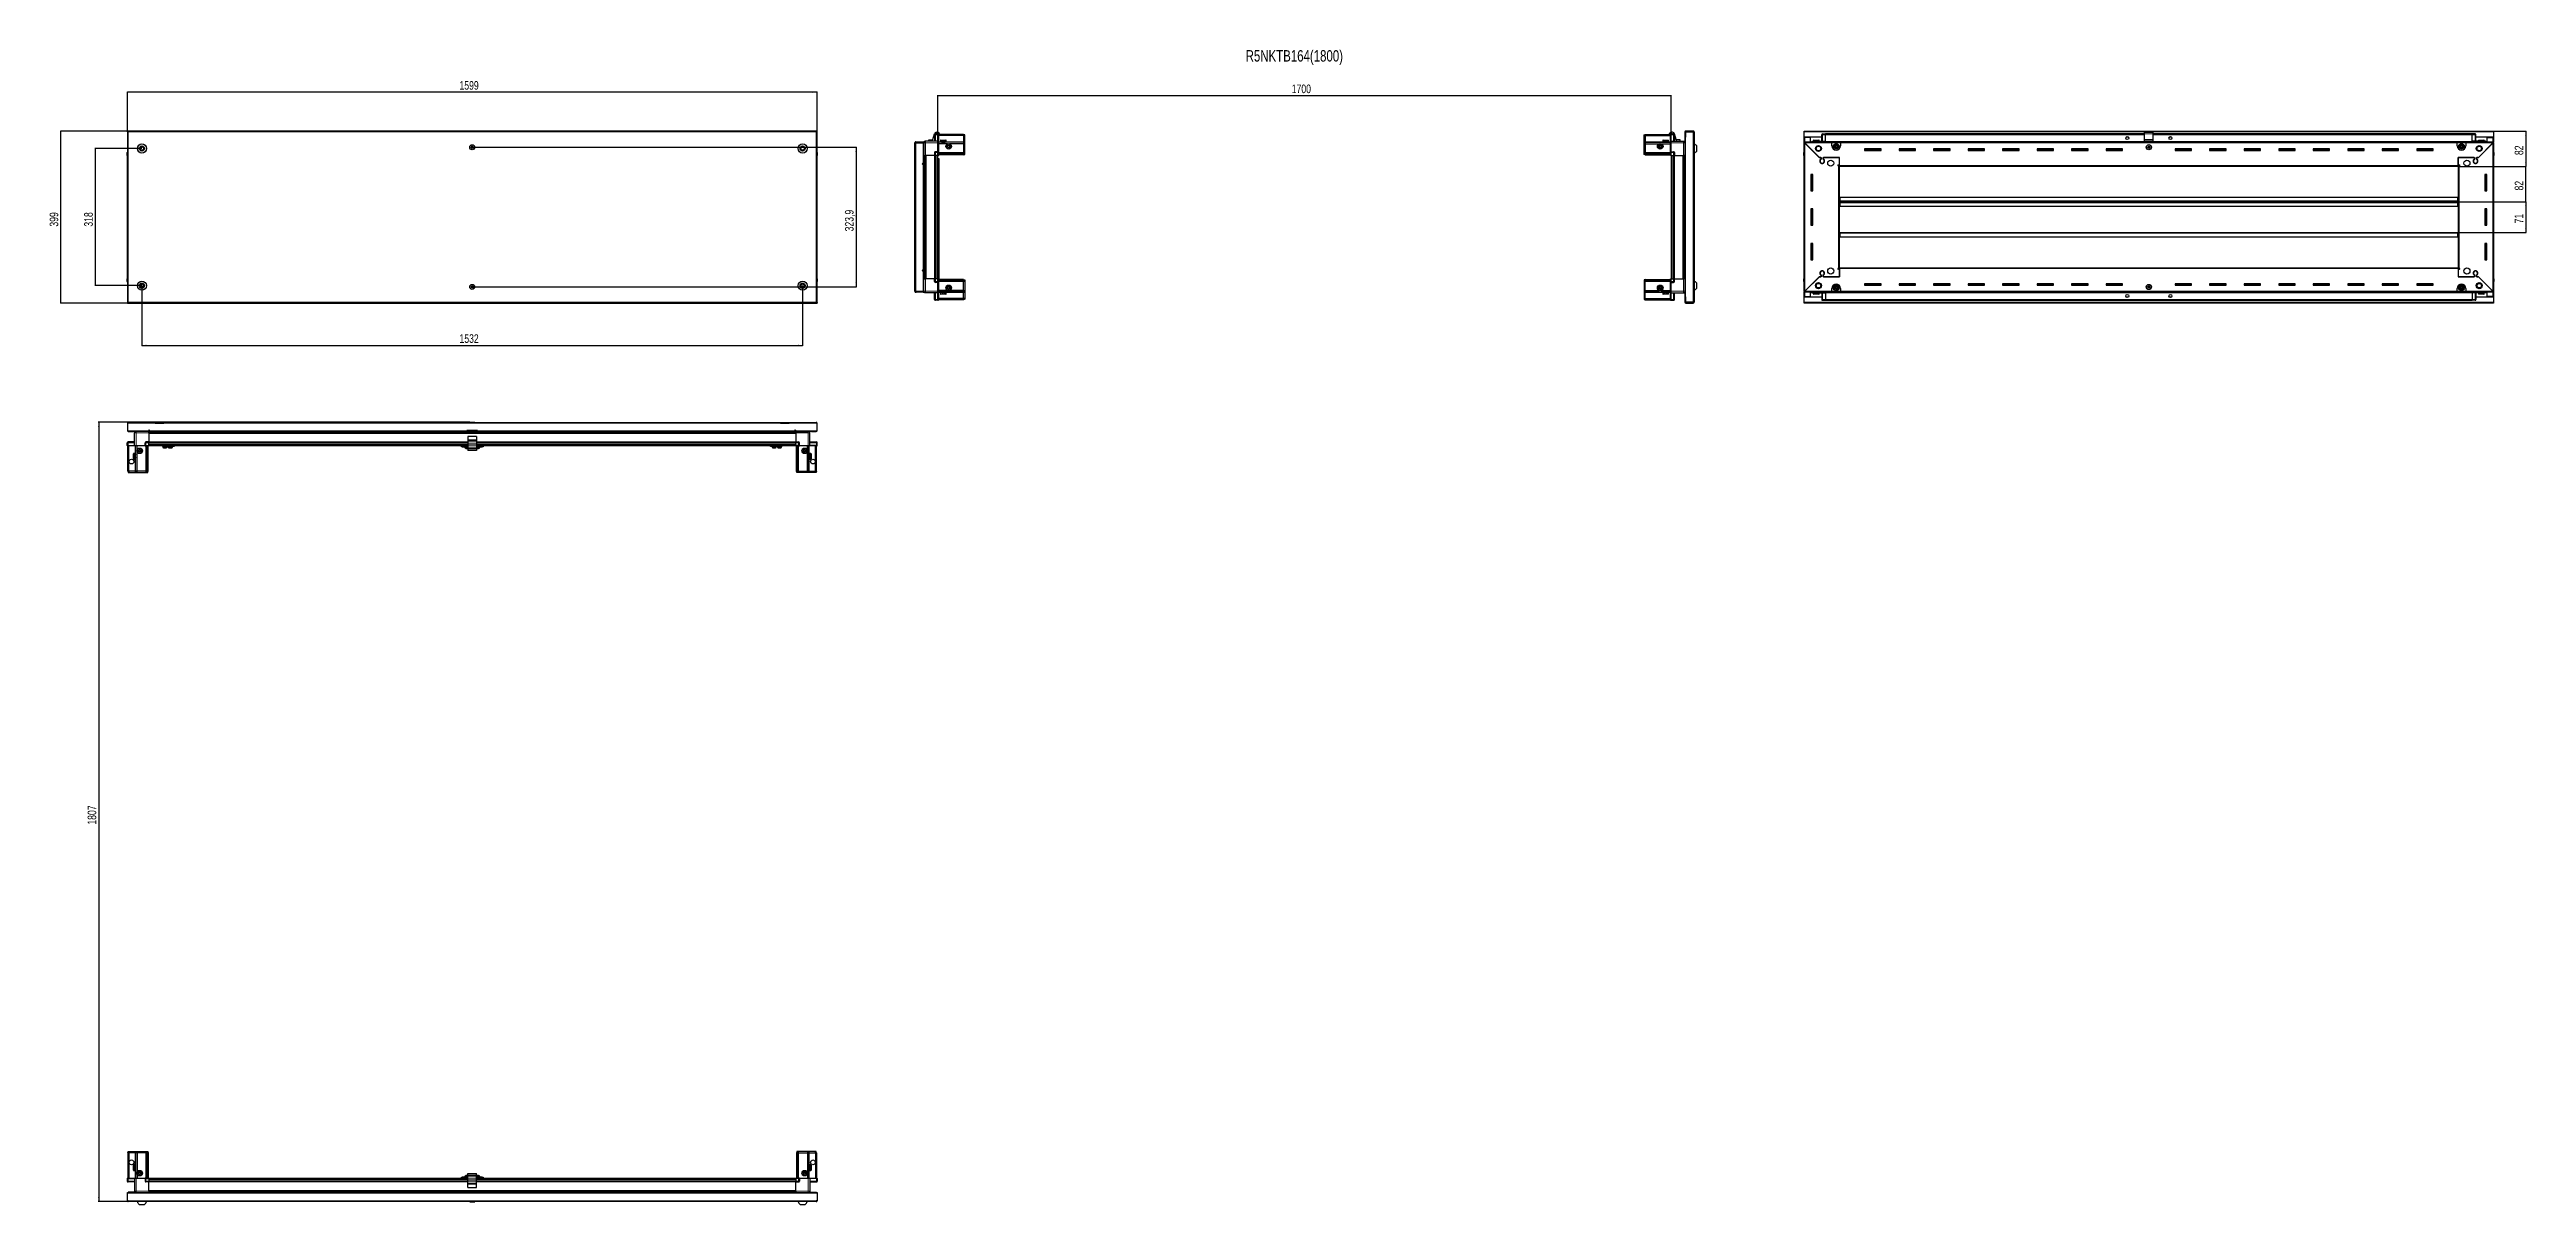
# Model space of a CAD drawing. Header units: millimetres. Extents: x 1132 to 6876, y -842 to 1836.
import ezdxf

# ---------------------------------------------------------------- set-up
doc = ezdxf.new("R2010")
doc.units = ezdxf.units.MM
doc.layers.add('FORMAT', color=7, linetype='Continuous')
doc.styles.add('SLDTEXTSTYLE0', font='TXT', dxfattribs={"width": 0.75})
doc.dimstyles.new('SLDDIMSTYLE0', dxfattribs={"dimtxt": 20, "dimasz": 10, "dimexe": 0, "dimexo": 0.0625, "dimgap": 5, "dimtad": 2, "dimdec": 1, "dimrnd": 1e-09, "dimzin": 12, "dimdsep": 46, "dimtxsty": 'SLDTEXTSTYLE0', "dimsah": 1, "dimcen": 0.09, "dimadec": 0, "dimazin": 3, "dimtfac": 1, "dimtofl": 0, "dimtmove": 0, "dimatfit": 3, "dimfxl": 0, "dimfrac": 2, "dimtolj": 1, "dimtzin": 12, "dimarcsym": 0})

msp = doc.modelspace()

# ---------------------------------------------------------------- texts
at = {"layer": 'FORMAT', "insert": (3905.77, 1834.13), "char_height": 26.4583, "attachment_point": 1, "style": 'SLDTEXTSTYLE0'}
msp.add_mtext('R5NKTB164(1800)', dxfattribs=at)

# ---------------------------------------------------------------- blocks, each defined once
blk = doc.blocks.new('_D')
at = {"layer": 'FORMAT'}
for p, q in [((1313, 1646.6), (1157.5, 1646.6)), ((1158.5, 1247.6), (1158.5, 1646.6)), ((1313, 1247.6), (1157.5, 1247.6))]:
    blk.add_line(p, q, dxfattribs=at)
for points in [[(1158.5, 1646.6), (1156.9, 1636.6), (1160, 1636.6)], [(1158.5, 1247.6), (1160, 1257.6), (1156.9, 1257.6)]]:
    blk.add_solid(points, dxfattribs=at)
at = {"layer": 'FORMAT', "insert": (1132.7, 1424.9), "char_height": 20, "attachment_point": 1, "rotation": 90, "style": 'SLDTEXTSTYLE0'}
blk.add_mtext('399', dxfattribs=at)
blk = doc.blocks.new('_D_1')
at = {"layer": 'FORMAT'}
for p, q in [((1313, 1646.6), (1313, 1737.6)), ((2912, 1736.6), (1313, 1736.6)), ((2912, 1646.6), (2912, 1737.6))]:
    blk.add_line(p, q, dxfattribs=at)
for points in [[(1313, 1736.6), (1323, 1735.1), (1323, 1738.1)], [(2912, 1736.6), (2902, 1738.1), (2902, 1735.1)]]:
    blk.add_solid(points, dxfattribs=at)
at = {"layer": 'FORMAT', "insert": (2082.9, 1762.4), "char_height": 20, "attachment_point": 1, "style": 'SLDTEXTSTYLE0'}
blk.add_mtext('1599', dxfattribs=at)
blk = doc.blocks.new('_D_2')
at = {"layer": 'FORMAT'}
for p, q in [((1346.5, 1288.1), (1346.5, 1148.6)), ((2878.5, 1288.1), (2878.5, 1148.6)), ((1346.5, 1149.6), (2878.5, 1149.6))]:
    blk.add_line(p, q, dxfattribs=at)
for points in [[(1346.5, 1149.6), (1356.5, 1148.1), (1356.5, 1151.1)], [(2878.5, 1149.6), (2868.5, 1151.1), (2868.5, 1148.1)]]:
    blk.add_solid(points, dxfattribs=at)
at = {"layer": 'FORMAT', "insert": (2082.9, 1175.4), "char_height": 20, "attachment_point": 1, "style": 'SLDTEXTSTYLE0'}
blk.add_mtext('1532', dxfattribs=at)
blk = doc.blocks.new('_D_3')
at = {"layer": 'FORMAT'}
for p, q in [((2112.5, 1609.1), (3003.5, 1609.1)), ((3002.5, 1609.1), (3002.5, 1285.3)), ((2112.5, 1285.3), (3003.5, 1285.3))]:
    blk.add_line(p, q, dxfattribs=at)
for points in [[(3002.5, 1609.1), (3001, 1599.1), (3004, 1599.1)], [(3002.5, 1285.3), (3004, 1295.3), (3001, 1295.3)]]:
    blk.add_solid(points, dxfattribs=at)
at = {"layer": 'FORMAT', "insert": (2976.7, 1413.9), "char_height": 20, "attachment_point": 1, "rotation": 90, "style": 'SLDTEXTSTYLE0'}
blk.add_mtext('323,9', dxfattribs=at)
blk = doc.blocks.new('_D_4')
at = {"layer": 'FORMAT'}
for p, q in [((1346.5, 1606.1), (1237.5, 1606.1)), ((1238.5, 1606.1), (1238.5, 1288.1)), ((1346.5, 1288.1), (1237.5, 1288.1))]:
    blk.add_line(p, q, dxfattribs=at)
for points in [[(1238.5, 1606.1), (1236.9, 1596.1), (1240, 1596.1)], [(1238.5, 1288.1), (1240, 1298.1), (1236.9, 1298.1)]]:
    blk.add_solid(points, dxfattribs=at)
at = {"layer": 'FORMAT', "insert": (1212.7, 1424.9), "char_height": 20, "attachment_point": 1, "rotation": 90, "style": 'SLDTEXTSTYLE0'}
blk.add_mtext('318', dxfattribs=at)
blk = doc.blocks.new('_D_5')
at = {"layer": 'FORMAT'}
for p, q in [((3192.1, 1590.1), (3192.1, 1729.6)), ((3192.1, 1728.6), (4892.1, 1728.6)), ((4892.1, 1590.1), (4892.1, 1729.6))]:
    blk.add_line(p, q, dxfattribs=at)
for points in [[(3192.1, 1728.6), (3202.1, 1727.1), (3202.1, 1730.1)], [(4892.1, 1728.6), (4882.1, 1730.1), (4882.1, 1727.1)]]:
    blk.add_solid(points, dxfattribs=at)
at = {"layer": 'FORMAT', "insert": (4012.6, 1754.4), "char_height": 20, "attachment_point": 1, "style": 'SLDTEXTSTYLE0'}
blk.add_mtext('1700', dxfattribs=at)
blk = doc.blocks.new('_D_6')
at = {"layer": 'FORMAT'}
for p, q in [((6799.5, 1646.6), (6875, 1646.6)), ((6874, 1646.6), (6874, 1564.6)), ((6717.5, 1564.6), (6875, 1564.6))]:
    blk.add_line(p, q, dxfattribs=at)
for points in [[(6874, 1646.6), (6872.4, 1636.6), (6875.5, 1636.6)], [(6874, 1564.6), (6875.5, 1574.6), (6872.4, 1574.6)]]:
    blk.add_solid(points, dxfattribs=at)
at = {"layer": 'FORMAT', "insert": (6848.2, 1590.8), "char_height": 20, "attachment_point": 1, "rotation": 90, "style": 'SLDTEXTSTYLE0'}
blk.add_mtext('82', dxfattribs=at)
blk = doc.blocks.new('_D_7')
at = {"layer": 'FORMAT'}
for p, q in [((6717.5, 1564.6), (6875, 1564.6)), ((6874, 1482.6), (6874, 1564.6)), ((6716.5, 1482.6), (6875, 1482.6))]:
    blk.add_line(p, q, dxfattribs=at)
for points in [[(6874, 1564.6), (6872.4, 1554.6), (6875.5, 1554.6)], [(6874, 1482.6), (6875.5, 1492.6), (6872.4, 1492.6)]]:
    blk.add_solid(points, dxfattribs=at)
at = {"layer": 'FORMAT', "insert": (6848.2, 1508.8), "char_height": 20, "attachment_point": 1, "rotation": 90, "style": 'SLDTEXTSTYLE0'}
blk.add_mtext('82', dxfattribs=at)
blk = doc.blocks.new('_D_8')
at = {"layer": 'FORMAT'}
for p, q in [((6716.5, 1482.6), (6875, 1482.6)), ((6874, 1482.6), (6874, 1411.6)), ((6716.5, 1411.6), (6875, 1411.6))]:
    blk.add_line(p, q, dxfattribs=at)
for points in [[(6874, 1482.6), (6872.4, 1472.6), (6875.5, 1472.6)], [(6874, 1411.6), (6875.5, 1421.6), (6872.4, 1421.6)]]:
    blk.add_solid(points, dxfattribs=at)
at = {"layer": 'FORMAT', "insert": (6848.2, 1432.3), "char_height": 20, "attachment_point": 1, "rotation": 90, "style": 'SLDTEXTSTYLE0'}
blk.add_mtext('71', dxfattribs=at)
blk = doc.blocks.new('_D_9')
at = {"layer": 'FORMAT'}
for p, q in [((2106.7, 971.4), (1245.5, 971.4)), ((1246.5, 971.4), (1246.5, -835.6)), ((1315.1, -835.6), (1245.5, -835.6))]:
    blk.add_line(p, q, dxfattribs=at)
for points in [[(1246.5, 971.4), (1244.9, 961.4), (1248, 961.4)], [(1246.5, -835.6), (1248, -825.6), (1244.9, -825.6)]]:
    blk.add_solid(points, dxfattribs=at)
at = {"layer": 'FORMAT', "insert": (1220.7, 38.4), "char_height": 20, "attachment_point": 1, "rotation": 90, "style": 'SLDTEXTSTYLE0'}
blk.add_mtext('1807', dxfattribs=at)

# ---------------------------------------------------------------- dimensions: what is measured, and where the dimension line sits
at = {"layer": 'FORMAT'}
dim = msp.add_linear_dim(base=(1312.99, 1736.6), p1=(2911.99, 1646.6), p2=(1312.99, 1646.6), dimstyle='SLDDIMSTYLE0', dxfattribs=at)
dim.commit()
dim.dimension.update_dxf_attribs({"geometry": '_D_1', "text_midpoint": (2112.49, 1736.6), "dimtype": 160})
for base, p1, p2, angle, picture, middle in [((4892.11, 1728.6), (3192.11, 1590.1), (4892.11, 1590.1), 0, '_D_5', (4042.11, 1728.6)), ((1158.49, 1646.6), (1312.99, 1247.6), (1312.99, 1646.6), 90, '_D', (1158.49, 1447.1)), ((3002.48881076, 1285.25434732), (2112.48845386, 1609.10434732), (2112.48845386, 1285.25434732), 90, '_D_3', (3002.48881076, 1447.17934732)), ((6873.96, 1564.6), (6799.46, 1646.6), (6717.46, 1564.6), 90, '_D_6', (6873.96, 1605.6)), ((1238.49, 1288.1), (1346.49, 1606.1), (1346.49, 1288.1), 90, '_D_4', (1238.49, 1447.1)), ((6873.96, 1564.6), (6716.46, 1482.6), (6717.46, 1564.6), 90, '_D_7', (6873.96, 1523.6)), ((6873.96, 1411.6), (6716.46, 1482.6), (6716.46, 1411.6), 90, '_D_8', (6873.96, 1447.1)), ((2878.49, 1149.6), (1346.49, 1288.1), (2878.49, 1288.1), 0, '_D_2', (2112.49, 1149.6)), ((1246.49, -835.56), (2106.7, 971.44), (1315.09, -835.56), 90, '_D_9', (1246.49, 67.94))]:
    dim = msp.add_linear_dim(base=base, p1=p1, p2=p2, angle=angle, dimstyle='SLDDIMSTYLE0', dxfattribs=at)
    dim.commit()
    dim.dimension.update_dxf_attribs({"geometry": picture, "text_midpoint": middle, "dimtype": 160})

# ---------------------------------------------------------------- linework, layer by layer
at = {"color": 7, "linetype": 'Continuous', "lineweight": 25}
for p, q in [((1315.09, 1646.6), (1312.99, 1646.6)), ((1312.99, 1645.1), (1312.99, 1646.6)), ((1312.99, 1645.1), (1315.09, 1645.1)), ((1312.99, 1645.1), (1312.99, 1644.5)), ((1312.99, 1644.5), (1312.99, 1249.7)), ((1312.99, 1644.5), (1315.09, 1644.5)), ((1315.09, 1646.6), (1315.09, 1644.5)), ((2909.89, 1646.6), (1315.09, 1646.6)), ((2909.89, 1644.5), (2909.89, 1646.6)), ((2911.99, 1646.6), (2909.89, 1646.6)), ((2909.89, 1645.1), (2911.99, 1645.1)), ((2909.89, 1644.5), (2911.99, 1644.5)), ((2911.99, 1645.1), (2911.99, 1646.6)), ((2911.99, 1644.5), (2911.99, 1645.1)), ((2911.99, 1249.7), (2911.99, 1644.5)), ((3138.76, 1614.74), (3138.46, 1614.74)), ((3138.46, 1603.17), (3138.46, 1614.74)), ((3140.26, 1619.25), (3138.76, 1619.25)), ((3138.76, 1618.75), (3138.76, 1619.25)), ((3138.76, 1275.45), (3138.76, 1618.75)), ((3140.86, 1619.85), (3140.86, 1621.35)), ((3140.86, 1621.35), (3141.76, 1621.35)), ((3140.86, 1619.85), (3141.76, 1619.85)), ((3140.86, 1619.35), (3158.26, 1619.35)), ((3141.76, 1619.85), (3141.76, 1621.35)), ((3141.76, 1621.35), (3158.26, 1621.35)), ((3141.76, 1619.85), (3158.26, 1619.85)), ((3158.26, 1619.85), (3158.26, 1621.35)), ((3159.76, 1619.35), (3158.26, 1619.35)), ((3158.26, 1619.35), (3158.26, 1571.85)), ((3159.76, 1619.1), (3159.76, 1590.1)), ((3192.26, 1623.1), (3163.26, 1623.1)), ((3171.31, 1623.1), (3171.31, 1626.1)), ((3171.31, 1626.1), (3179.03, 1626.1)), ((3180.48, 1627.19), (3184.25, 1640.34)), ((3184.26, 1638.1), (3184.26, 1623.1)), ((3192.26, 1640.1), (3186.26, 1640.1)), ((3188.57, 1643.6), (3191.8, 1643.6)), ((3192.26, 1640.1), (3192.59, 1640.1)), ((3192.26, 1640.1), (3192.26, 1638.1)), ((3192.26, 1623.3), (3192.26, 1638.1)), ((3192.26, 1623.3), (3192.26, 1638.1)), ((3192.26, 1623.1), (3192.26, 1623.3)), ((3192.26, 1623.1), (3193.46, 1623.1)), ((3192.26, 1619.1), (3192.26, 1623.1)), ((3192.26, 1598.8), (3192.26, 1619.1)), ((3193.46, 1639.6), (3192.59, 1640.1)), ((3193.46, 1638.1), (3193.46, 1639.6)), ((3251.76, 1638.6), (3193.46, 1638.6)), ((3193.46, 1638.1), (3193.46, 1623.3)), ((3251.76, 1636.1), (3193.46, 1636.1)), ((3193.46, 1623.3), (3193.46, 1623.1)), ((3193.46, 1623.1), (3193.46, 1619.1)), ((3251.76, 1620.6), (3193.46, 1620.6)), ((3193.46, 1619.1), (3193.46, 1598.8)), ((3214.76, 1617.1), (3193.46, 1617.1)), ((3196.12, 1640.34), (3196.62, 1638.6)), ((3198.26, 1625), (3198.26, 1622.6)), ((3198.26, 1622.6), (3198.26, 1622.1)), ((3198.26, 1622.1), (3198.39, 1622.1)), ((3198.58, 1622.6), (3198.39, 1622.6)), ((3198.39, 1622.6), (3198.39, 1622.1)), ((3198.39, 1622.1), (3198.58, 1622.1)), ((3198.58, 1622.6), (3198.58, 1622.1)), ((3198.58, 1622.1), (3199.11, 1622.1)), ((3199.06, 1625.8), (3206.23, 1625.8)), ((3199.51, 1622.6), (3199.11, 1622.6)), ((3199.11, 1622.6), (3199.11, 1622.1)), ((3199.11, 1622.1), (3199.51, 1622.1)), ((3199.51, 1622.6), (3199.51, 1622.1)), ((3199.51, 1622.1), (3200.38, 1622.1)), ((3200.36, 1622.1), (3200.36, 1622)), ((3200.36, 1622), (3209.16, 1622)), ((3200.95, 1622.6), (3200.38, 1622.6)), ((3200.38, 1622.6), (3200.38, 1622.1)), ((3200.38, 1622.1), (3200.95, 1622.1)), ((3200.76, 1621.6), (3201.45, 1621.12)), ((3200.76, 1621.6), (3205.79, 1621.6)), ((3201.45, 1621.12), (3200.76, 1620.64)), ((3200.76, 1620.64), (3200.76, 1620.6)), ((3200.76, 1620.64), (3205.79, 1620.64)), ((3200.95, 1622.6), (3200.95, 1622.1)), ((3200.95, 1622.1), (3202.08, 1622.1)), ((3201.45, 1621.12), (3205.61, 1621.12)), ((3202.77, 1622.6), (3202.08, 1622.6)), ((3202.08, 1622.6), (3202.08, 1622.1)), ((3202.08, 1622.1), (3202.77, 1622.1)), ((3202.77, 1622.6), (3202.77, 1622.1)), ((3202.77, 1622.1), (3204.04, 1622.1)), ((3204.78, 1622.6), (3204.04, 1622.6)), ((3204.04, 1622.6), (3204.04, 1622.1)), ((3204.04, 1622.1), (3204.27, 1622.1)), ((3204.27, 1622.6), (3204.27, 1622.1)), ((3204.77, 1622.6), (3204.77, 1622.1)), ((3204.77, 1622.1), (3204.78, 1622.1)), ((3204.78, 1622.6), (3204.78, 1622.1)), ((3204.78, 1622.1), (3206.07, 1622.1)), ((3205.61, 1621.12), (3208.07, 1621.12)), ((3205.79, 1621.6), (3208.76, 1621.6)), ((3205.79, 1620.64), (3208.76, 1620.64)), ((3206.79, 1622.6), (3206.07, 1622.6)), ((3206.07, 1622.6), (3206.07, 1622.1)), ((3206.13, 1622.6), (3206.13, 1622.1)), ((3206.13, 1622.1), (3206.79, 1622.1)), ((3206.23, 1625.8), (3210.46, 1625.8)), ((3206.79, 1622.6), (3206.79, 1622.1)), ((3206.79, 1622.1), (3207.97, 1622.1)), ((3208.59, 1622.6), (3207.97, 1622.6)), ((3207.97, 1622.6), (3207.97, 1622.1)), ((3207.97, 1622.1), (3208.59, 1622.1)), ((3208.07, 1621.12), (3208.76, 1621.6)), ((3208.76, 1620.64), (3208.07, 1621.12)), ((3208.59, 1622.6), (3208.59, 1622.1)), ((3208.59, 1622.1), (3209.56, 1622.1)), ((3208.76, 1620.6), (3208.76, 1620.64)), ((3209.16, 1622), (3209.16, 1622.1)), ((3210.03, 1622.6), (3209.56, 1622.6)), ((3209.56, 1622.6), (3209.56, 1622.1)), ((3209.56, 1622.1), (3210.03, 1622.1)), ((3210.03, 1622.6), (3210.03, 1622.1)), ((3210.03, 1622.1), (3210.68, 1622.1)), ((3210.95, 1622.6), (3210.68, 1622.6)), ((3210.68, 1622.6), (3210.68, 1622.1)), ((3210.68, 1622.1), (3210.95, 1622.1)), ((3210.95, 1622.6), (3210.95, 1622.1)), ((3210.95, 1622.1), (3211.22, 1622.1)), ((3211.26, 1622.6), (3211.22, 1622.6)), ((3211.22, 1622.6), (3211.22, 1622.1)), ((3211.22, 1622.1), (3211.26, 1622.1)), ((3211.26, 1622.6), (3211.26, 1625)), ((3211.26, 1622.6), (3211.26, 1622.1)), ((3251.76, 1617.1), (3219.76, 1617.1)), ((3251.76, 1638.6), (3251.76, 1636.1)), ((3254.76, 1637.8), (3251.76, 1638.6)), ((3251.76, 1636.1), (3251.76, 1621.6)), ((3254.76, 1635.95), (3251.76, 1636.1)), ((3251.76, 1621.6), (3251.76, 1620.6)), ((3251.76, 1620.6), (3251.76, 1617.1)), ((3254.76, 1619.8), (3251.76, 1620.6)), ((3251.76, 1617.1), (3251.76, 1596.6)), ((3251.76, 1617.1), (3254.76, 1616.77)), ((3254.76, 1635.95), (3254.76, 1637.8)), ((3254.76, 1621.6), (3254.76, 1635.95)), ((3254.76, 1619.8), (3254.76, 1621.6)), ((3254.76, 1616.77), (3254.76, 1619.8)), ((3254.76, 1596.6), (3254.76, 1616.77)), ((4829.46, 1637.8), (4832.46, 1638.6)), ((4829.46, 1635.95), (4829.46, 1637.8)), ((4829.46, 1635.95), (4832.46, 1636.1)), ((4829.46, 1621.6), (4829.46, 1635.95)), ((4829.46, 1619.8), (4829.46, 1621.6)), ((4829.46, 1619.8), (4832.46, 1620.6)), ((4829.46, 1616.77), (4829.46, 1619.8)), ((4832.46, 1617.1), (4829.46, 1616.77)), ((4829.46, 1596.6), (4829.46, 1616.77)), ((4832.46, 1638.6), (4832.46, 1636.1)), ((4832.46, 1638.6), (4890.76, 1638.6)), ((4832.46, 1636.1), (4832.46, 1621.6)), ((4832.46, 1636.1), (4890.76, 1636.1)), ((4832.46, 1621.6), (4832.46, 1620.6)), ((4832.46, 1620.6), (4832.46, 1617.1)), ((4832.46, 1620.6), (4890.76, 1620.6)), ((4832.46, 1617.1), (4832.46, 1596.6)), ((4832.46, 1617.1), (4864.46, 1617.1)), ((4869.46, 1617.1), (4890.76, 1617.1)), ((4872.96, 1625), (4872.96, 1622.1)), ((4872.96, 1622.1), (4872.99, 1622.1)), ((4873.11, 1622.6), (4872.99, 1622.6)), ((4872.99, 1622.6), (4872.99, 1622.1)), ((4872.99, 1622.1), (4873.11, 1622.1)), ((4873.11, 1622.6), (4873.11, 1622.1)), ((4873.11, 1622.1), (4873.52, 1622.1)), ((4873.86, 1622.6), (4873.52, 1622.6)), ((4873.52, 1622.6), (4873.52, 1622.1)), ((4873.52, 1622.1), (4873.86, 1622.1)), ((4873.76, 1625.8), (4885.16, 1625.8)), ((4873.86, 1622.6), (4873.86, 1622.1)), ((4873.86, 1622.1), (4874.64, 1622.1)), ((4875.16, 1622.6), (4874.64, 1622.6)), ((4874.64, 1622.6), (4874.64, 1622.1)), ((4874.64, 1622.1), (4875.16, 1622.1)), ((4875.06, 1622.1), (4875.06, 1622)), ((4875.06, 1622), (4883.86, 1622)), ((4875.16, 1622.6), (4875.16, 1622.1)), ((4875.16, 1622.1), (4876.22, 1622.1)), ((4875.46, 1621.6), (4876.15, 1621.12)), ((4875.46, 1621.6), (4883.46, 1621.6)), ((4876.15, 1621.12), (4875.46, 1620.64)), ((4875.46, 1620.64), (4875.46, 1620.6)), ((4875.46, 1620.64), (4883.46, 1620.64)), ((4876.15, 1621.12), (4882.77, 1621.12)), ((4876.88, 1622.6), (4876.22, 1622.6)), ((4876.22, 1622.6), (4876.22, 1622.1)), ((4876.22, 1622.1), (4876.88, 1622.1)), ((4876.88, 1622.6), (4876.88, 1622.1)), ((4876.88, 1622.1), (4878.12, 1622.1)), ((4878.85, 1622.6), (4878.12, 1622.6)), ((4878.12, 1622.6), (4878.12, 1622.1)), ((4878.12, 1622.1), (4878.55, 1622.1)), ((4878.55, 1622.6), (4878.55, 1622.1)), ((4878.85, 1622.6), (4878.85, 1622.1)), ((4878.85, 1622.1), (4880.15, 1622.1)), ((4880.88, 1622.6), (4880.15, 1622.6)), ((4880.15, 1622.6), (4880.15, 1622.1)), ((4880.42, 1622.6), (4880.42, 1622.1)), ((4880.42, 1622.1), (4880.88, 1622.1)), ((4880.88, 1622.6), (4880.88, 1622.1)), ((4880.88, 1622.1), (4882.11, 1622.1)), ((4882.77, 1622.6), (4882.11, 1622.6)), ((4882.11, 1622.6), (4882.11, 1622.1)), ((4882.11, 1622.1), (4882.77, 1622.1)), ((4882.77, 1622.6), (4882.77, 1622.1)), ((4882.77, 1622.1), (4883.82, 1622.1)), ((4882.77, 1621.12), (4883.46, 1621.6)), ((4883.46, 1620.64), (4882.77, 1621.12)), ((4883.46, 1620.6), (4883.46, 1620.64)), ((4884.34, 1622.6), (4883.82, 1622.6)), ((4883.82, 1622.6), (4883.82, 1622.1)), ((4883.82, 1622.1), (4884.34, 1622.1)), ((4883.86, 1622), (4883.86, 1622.1)), ((4884.34, 1622.6), (4884.34, 1622.1)), ((4884.34, 1622.1), (4885.09, 1622.1)), ((4885.42, 1622.6), (4885.09, 1622.6)), ((4885.09, 1622.6), (4885.09, 1622.1)), ((4885.09, 1622.1), (4885.42, 1622.1)), ((4885.42, 1622.6), (4885.42, 1622.1)), ((4885.42, 1622.1), (4885.82, 1622.1)), ((4885.93, 1622.6), (4885.82, 1622.6)), ((4885.82, 1622.6), (4885.82, 1622.1)), ((4885.82, 1622.1), (4885.93, 1622.1)), ((4885.93, 1622.6), (4885.93, 1622.1)), ((4885.93, 1622.1), (4885.96, 1622.1)), ((4885.96, 1622.1), (4885.96, 1625)), ((4888.09, 1640.34), (4887.59, 1638.6)), ((4891.62, 1640.1), (4890.76, 1639.6)), ((4890.76, 1639.6), (4890.76, 1638.1)), ((4890.76, 1623.3), (4890.76, 1638.1)), ((4890.76, 1623.1), (4890.76, 1623.3)), ((4891.96, 1623.1), (4890.76, 1623.1)), ((4890.76, 1619.1), (4890.76, 1623.1)), ((4890.76, 1598.8), (4890.76, 1619.1)), ((4891.96, 1640.1), (4891.62, 1640.1)), ((4891.96, 1638.1), (4891.96, 1640.1)), ((4891.96, 1640.1), (4897.96, 1640.1)), ((4891.96, 1638.1), (4891.96, 1623.3)), ((4891.96, 1623.3), (4891.96, 1623.1)), ((4891.96, 1623.1), (4891.96, 1619.1)), ((4891.96, 1623.1), (4920.96, 1623.1)), ((4891.96, 1619.1), (4891.96, 1598.8)), ((4895.64, 1643.6), (4892.42, 1643.6)), ((4899.96, 1638.1), (4899.96, 1623.1)), ((4903.74, 1627.19), (4899.97, 1640.34)), ((4912.91, 1626.1), (4905.18, 1626.1)), ((4912.91, 1623.1), (4912.91, 1626.1)), ((4923.86, 1631.6), (4923.86, 1262.6)), ((4923.86, 1631.6), (4925.96, 1631.6)), ((4923.96, 1644.5), (4923.96, 1632.1)), ((4923.96, 1632.1), (4925.46, 1632.1)), ((4925.46, 1644.5), (4925.46, 1632.1)), ((4925.96, 1631.6), (4925.96, 1644.5)), ((4925.96, 1644.5), (4943.36, 1644.5)), ((4943.36, 1646.6), (4926.06, 1646.6)), ((4943.36, 1645.1), (4926.06, 1645.1)), ((4943.36, 1645.1), (4943.36, 1646.6)), ((4943.36, 1644.5), (4945.46, 1644.5)), ((4945.46, 1644.5), (4945.46, 1249.7)), ((4952.06, 1600.1), (4952.06, 1612.1)), ((5200.46, 1644.5), (5200.46, 1646.6)), ((5200.46, 1646.6), (6799.46, 1646.6)), ((5200.46, 1632.1), (5200.46, 1644.5)), ((5241.46, 1632.1), (5200.46, 1632.1)), ((5200.46, 1631.6), (5200.46, 1632.1)), ((5200.46, 1621.35), (5200.46, 1631.6)), ((5200.46, 1631.6), (5202.56, 1631.6)), ((5200.46, 1619.85), (5200.46, 1621.35)), ((5200.46, 1621.35), (5201.46, 1621.35)), ((5200.46, 1619.35), (5200.46, 1619.85)), ((5200.46, 1619.85), (5201.46, 1619.85)), ((5200.46, 1274.85), (5200.46, 1619.35)), ((5201.96, 1619.35), (5200.46, 1619.35)), ((5201.46, 1621.35), (5264.96, 1621.35)), ((5201.46, 1619.85), (5201.46, 1621.35)), ((5201.96, 1631.6), (5201.96, 1632.1)), ((5202.06, 1619.25), (5235.96, 1585.35)), ((5215.46, 1631.6), (5202.56, 1631.6)), ((5236.66, 1584.65), (5202.56, 1618.75)), ((5215.46, 1621.35), (5215.46, 1631.6)), ((5220.96, 1623.1), (5249.96, 1623.1)), ((5222.46, 1625), (5222.46, 1623.1)), ((5223.26, 1625.8), (5234.66, 1625.8)), ((5235.46, 1623.1), (5235.46, 1625)), ((5241.46, 1623.1), (5241.46, 1638.1)), ((5242.14, 1639.6), (5242.14, 1639.6)), ((5243.46, 1640.1), (5249.96, 1640.1)), ((5243.46, 1640.1), (5249.96, 1640.1)), ((5249.96, 1640.1), (5249.96, 1640.1)), ((5249.96, 1640.1), (5249.96, 1640.1)), ((5249.96, 1640.1), (5249.96, 1638.1)), ((5989.96, 1639.95), (5249.96, 1639.95)), ((5249.96, 1623.1), (5249.96, 1638.1)), ((5249.96, 1623.1), (5249.96, 1622.6)), ((5249.96, 1621.95), (6749.96, 1621.95)), ((5264.96, 1619.25), (5264.96, 1621.35)), ((5264.96, 1621.35), (5284.96, 1621.35)), ((5264.96, 1619.85), (5284.96, 1619.85)), ((5264.96, 1612.35), (5264.96, 1619.25)), ((5284.96, 1621.35), (6714.96, 1621.35)), ((5284.96, 1621.35), (5284.96, 1619.25)), ((5284.96, 1619.25), (5284.96, 1612.35)), ((5952.83, 1632.1), (5947.09, 1632.1)), ((5989.96, 1643.6), (6009.96, 1643.6)), ((5989.96, 1640.34), (5989.96, 1643.6)), ((5989.96, 1627.19), (5989.96, 1640.34)), ((5989.96, 1626.1), (5989.96, 1627.19)), ((5989.96, 1626.1), (6009.96, 1626.1)), ((5989.96, 1622.6), (5989.96, 1626.1)), ((5989.96, 1622.6), (6009.96, 1622.6)), ((5993.96, 1622.6), (5993.96, 1621.95)), ((5996.46, 1621.95), (5996.46, 1622.6)), ((6003.46, 1621.95), (6003.46, 1622.6)), ((6005.96, 1621.95), (6005.96, 1622.6)), ((6009.96, 1640.34), (6009.96, 1643.6)), ((6009.96, 1627.19), (6009.96, 1640.34)), ((6749.96, 1639.95), (6009.96, 1639.95)), ((6009.96, 1626.1), (6009.96, 1627.19)), ((6009.96, 1622.6), (6009.96, 1626.1)), ((6052.83, 1632.1), (6047.09, 1632.1)), ((6714.96, 1619.25), (6714.96, 1621.35)), ((6714.96, 1621.35), (6734.96, 1621.35)), ((6714.96, 1619.85), (6734.96, 1619.85)), ((6714.96, 1612.35), (6714.96, 1619.25)), ((6734.96, 1621.35), (6798.46, 1621.35)), ((6734.96, 1621.35), (6734.96, 1619.25)), ((6734.96, 1619.25), (6734.96, 1612.35)), ((6749.96, 1640.1), (6749.96, 1640.1)), ((6756.46, 1640.1), (6749.96, 1640.1)), ((6756.46, 1640.1), (6749.96, 1640.1)), ((6749.96, 1640.1), (6749.96, 1638.1)), ((6749.96, 1623.1), (6749.96, 1638.1)), ((6749.96, 1623.1), (6749.96, 1622.6)), ((6778.96, 1623.1), (6749.96, 1623.1)), ((6758.46, 1638.1), (6758.46, 1638.1)), ((6758.46, 1623.1), (6758.46, 1638.1)), ((6799.46, 1632.1), (6758.46, 1632.1)), ((6797.36, 1618.75), (6763.26, 1584.65)), ((6763.96, 1585.35), (6797.86, 1619.25)), ((6764.46, 1625), (6764.46, 1623.1)), ((6765.26, 1625.8), (6776.66, 1625.8)), ((6777.46, 1623.1), (6777.46, 1625)), ((6784.46, 1621.35), (6784.46, 1631.6)), ((6784.46, 1631.6), (6797.36, 1631.6)), ((6797.36, 1631.6), (6799.46, 1631.6)), ((6797.96, 1631.6), (6797.96, 1632.1)), ((6797.96, 1619.35), (6799.46, 1619.35)), ((6798.46, 1619.85), (6798.46, 1621.35)), ((6798.46, 1621.35), (6799.46, 1621.35)), ((6798.46, 1619.85), (6799.46, 1619.85)), ((6799.46, 1646.6), (6799.46, 1644.5)), ((6799.46, 1644.5), (6799.46, 1632.1)), ((6799.46, 1631.6), (6799.46, 1632.1)), ((6799.46, 1631.6), (6799.46, 1621.35)), ((6799.46, 1619.85), (6799.46, 1621.35)), ((6799.46, 1619.85), (6799.46, 1619.35)), ((6799.46, 1619.35), (6799.46, 1274.85)), ((1312.49, 1596.6), (1312.49, 1590.1)), ((1312.49, 1590.1), (1312.49, 1596.6)), ((1312.49, 1590.1), (1312.49, 1590.1)), ((1312.99, 1590.1), (1312.49, 1590.1)), ((1312.64, 1590.1), (1312.64, 1304.1)), ((2911.99, 1597.93), (2911.99, 1597.93)), ((2911.99, 1590.1), (2912.49, 1590.1)), ((2912.34, 1304.1), (2912.34, 1590.1)), ((2912.49, 1596.6), (2912.49, 1590.1)), ((2912.49, 1590.1), (2912.49, 1596.6)), ((2912.49, 1590.1), (2912.49, 1590.1)), ((2912.49, 1590.1), (2912.49, 1590.1)), ((3138.46, 1603.17), (3138.76, 1603.17)), ((3158.26, 1571.85), (3156.91, 1571.85)), ((3156.91, 1569.85), (3157.66, 1569.85)), ((3157.66, 1569.85), (3159.76, 1569.85)), ((3158.26, 1592.85), (3159.76, 1592.85)), ((3159.76, 1590.1), (3158.26, 1590.1)), ((3159.76, 1569.85), (3159.76, 1324.35)), ((3160.41, 1304.1), (3160.41, 1590.1)), ((3162.2, 1590.1), (3162.2, 1304.1)), ((3162.23, 1590.1), (3162.23, 1304.1)), ((3184.26, 1590.1), (3163.26, 1590.1)), ((3184.26, 1596.6), (3184.26, 1590.1)), ((3184.26, 1590.1), (3186.26, 1590.1)), ((3184.91, 1304.1), (3184.91, 1590.1)), ((3192.26, 1598.6), (3186.26, 1598.6)), ((3192.26, 1590.1), (3186.26, 1590.1)), ((3192.11, 1304.1), (3192.11, 1590.1)), ((3192.11, 1583.1), (3194.61, 1583.1)), ((3192.26, 1598.6), (3192.26, 1598.8)), ((3192.26, 1598.6), (3192.26, 1596.6)), ((3192.26, 1598.6), (3193.46, 1598.6)), ((3192.26, 1590.1), (3192.26, 1596.6)), ((3192.26, 1590.1), (3192.26, 1596.6)), ((3192.26, 1590.1), (3192.59, 1590.1)), ((3192.26, 1590.1), (3192.26, 1590.1)), ((3192.59, 1590.1), (3192.59, 1596.6)), ((3193.46, 1590.1), (3192.59, 1590.1)), ((3192.59, 1590.1), (3192.59, 1590.1)), ((3193.46, 1598.8), (3193.46, 1598.6)), ((3193.46, 1597.93), (3193.46, 1598.6)), ((3193.46, 1597.93), (3193.46, 1590.1)), ((3251.76, 1595.6), (3193.46, 1595.6)), ((3251.76, 1594.6), (3193.46, 1594.6)), ((3251.76, 1593.1), (3193.46, 1593.1)), ((3251.76, 1591.6), (3193.46, 1591.6)), ((3194.61, 1583.1), (3194.61, 1309.6)), ((3251.76, 1596.6), (3251.76, 1595.6)), ((3251.76, 1595.6), (3251.76, 1594.6)), ((3251.76, 1595.6), (3254.76, 1594.8)), ((3251.76, 1594.6), (3251.76, 1593.1)), ((3251.76, 1594.6), (3254.76, 1594.06)), ((3251.76, 1593.1), (3254.76, 1593.56)), ((3251.76, 1593.1), (3251.76, 1591.6)), ((3251.76, 1591.6), (3254.76, 1592.41)), ((3254.76, 1594.8), (3254.76, 1596.6)), ((3254.76, 1594.06), (3254.76, 1594.8)), ((3254.76, 1593.56), (3254.76, 1594.06)), ((3254.76, 1592.41), (3254.76, 1593.56)), ((4829.46, 1594.8), (4829.46, 1596.6)), ((4832.46, 1595.6), (4829.46, 1594.8)), ((4829.46, 1594.06), (4829.46, 1594.8)), ((4832.46, 1594.6), (4829.46, 1594.06)), ((4829.46, 1593.56), (4829.46, 1594.06)), ((4829.46, 1592.41), (4829.46, 1593.56)), ((4832.46, 1593.1), (4829.46, 1593.56)), ((4832.46, 1591.6), (4829.46, 1592.41)), ((4832.46, 1596.6), (4832.46, 1595.6)), ((4832.46, 1595.6), (4832.46, 1594.6)), ((4832.46, 1595.6), (4890.76, 1595.6)), ((4832.46, 1594.6), (4832.46, 1593.1)), ((4832.46, 1594.6), (4890.76, 1594.6)), ((4832.46, 1593.1), (4890.76, 1593.1)), ((4832.46, 1593.1), (4832.46, 1591.6)), ((4832.46, 1591.6), (4890.76, 1591.6)), ((4890.76, 1598.6), (4890.76, 1598.8)), ((4891.96, 1598.6), (4890.76, 1598.6)), ((4890.76, 1598.6), (4890.76, 1597.93)), ((4890.76, 1590.1), (4890.76, 1597.93)), ((4891.62, 1590.1), (4890.76, 1590.1)), ((4891.62, 1596.6), (4891.62, 1590.1)), ((4891.96, 1590.1), (4891.62, 1590.1)), ((4891.96, 1598.8), (4891.96, 1598.6)), ((4891.96, 1596.6), (4891.96, 1598.6)), ((4891.96, 1596.6), (4891.96, 1598.6)), ((4891.96, 1598.6), (4897.96, 1598.6)), ((4891.96, 1596.6), (4891.96, 1590.1)), ((4891.96, 1590.1), (4897.96, 1590.1)), ((4892.11, 1590.1), (4892.11, 1304.1)), ((4899.96, 1590.1), (4897.96, 1590.1)), ((4899.31, 1590.1), (4899.31, 1304.1)), ((4899.96, 1596.6), (4899.96, 1590.1)), ((4899.96, 1590.1), (4920.96, 1590.1)), ((4921.98, 1304.1), (4921.98, 1590.1)), ((4922.02, 1304.1), (4922.02, 1590.1)), ((4923.81, 1590.1), (4923.81, 1304.1)), ((5199.96, 1596.6), (5199.96, 1590.1)), ((5199.96, 1590.1), (5199.96, 1596.6)), ((5199.96, 1590.1), (5199.96, 1590.1)), ((5200.46, 1590.1), (5199.96, 1590.1)), ((5200.11, 1590.1), (5200.11, 1304.1)), ((5235.96, 1585.35), (5240.16, 1585.35)), ((5237.36, 1585.35), (5236.66, 1584.65)), ((5239.46, 1585.35), (5237.36, 1585.35)), ((5239.46, 1585.35), (5239.46, 1581.46)), ((5240.16, 1585.35), (5240.16, 1581.07)), ((5240.46, 1572.49), (5240.46, 1571.73)), ((5244.76, 1585.35), (5282.46, 1585.35)), ((5244.76, 1581.07), (5244.76, 1585.35)), ((5245.46, 1581.46), (5245.46, 1585.35)), ((5282.46, 1585.35), (5245.46, 1585.35)), ((5279.61, 1568.1), (5282.46, 1568.1)), ((5280.36, 1566.1), (5279.61, 1566.1)), ((5280.36, 1566.1), (5282.46, 1566.1)), ((5282.46, 1567.1), (5280.46, 1567.1)), ((5280.46, 1567.1), (5280.46, 1566.1)), ((5282.46, 1566.7), (5282.46, 1585.35)), ((5282.46, 1568.1), (5282.46, 1585.35)), ((5282.46, 1564.6), (5282.46, 1566.7)), ((6717.46, 1564.6), (5282.46, 1564.6)), ((5282.46, 1329.6), (5282.46, 1564.6)), ((5378.96, 1605.1), (5340.96, 1605.1)), ((5340.96, 1605.1), (5340.96, 1601.6)), ((5378.96, 1602.35), (5340.96, 1602.35)), ((5340.96, 1601.6), (5378.96, 1601.6)), ((5378.96, 1601.6), (5378.96, 1605.1)), ((5458.96, 1605.1), (5420.96, 1605.1)), ((5420.96, 1605.1), (5420.96, 1601.6)), ((5458.96, 1602.35), (5420.96, 1602.35)), ((5420.96, 1601.6), (5458.96, 1601.6)), ((5458.96, 1601.6), (5458.96, 1605.1)), ((5538.96, 1605.1), (5500.96, 1605.1)), ((5500.96, 1605.1), (5500.96, 1601.6)), ((5538.96, 1602.35), (5500.96, 1602.35)), ((5500.96, 1601.6), (5538.96, 1601.6)), ((5538.96, 1601.6), (5538.96, 1605.1)), ((5618.96, 1605.1), (5580.96, 1605.1)), ((5580.96, 1605.1), (5580.96, 1601.6)), ((5618.96, 1602.35), (5580.96, 1602.35)), ((5580.96, 1601.6), (5618.96, 1601.6)), ((5618.96, 1601.6), (5618.96, 1605.1)), ((5698.96, 1605.1), (5660.96, 1605.1)), ((5660.96, 1605.1), (5660.96, 1601.6)), ((5698.96, 1602.35), (5660.96, 1602.35)), ((5660.96, 1601.6), (5698.96, 1601.6)), ((5698.96, 1601.6), (5698.96, 1605.1)), ((5778.96, 1605.1), (5740.96, 1605.1)), ((5740.96, 1605.1), (5740.96, 1601.6)), ((5778.96, 1602.35), (5740.96, 1602.35)), ((5740.96, 1601.6), (5778.96, 1601.6)), ((5778.96, 1601.6), (5778.96, 1605.1)), ((5858.96, 1605.1), (5820.96, 1605.1)), ((5820.96, 1605.1), (5820.96, 1601.6)), ((5858.96, 1602.35), (5820.96, 1602.35)), ((5820.96, 1601.6), (5858.96, 1601.6)), ((5858.96, 1601.6), (5858.96, 1605.1)), ((5938.96, 1605.1), (5900.96, 1605.1)), ((5900.96, 1605.1), (5900.96, 1601.6)), ((5938.96, 1602.35), (5900.96, 1602.35)), ((5900.96, 1601.6), (5938.96, 1601.6)), ((5938.96, 1601.6), (5938.96, 1605.1)), ((6098.96, 1605.1), (6060.96, 1605.1)), ((6060.96, 1605.1), (6060.96, 1601.6)), ((6098.96, 1602.35), (6060.96, 1602.35)), ((6060.96, 1601.6), (6098.96, 1601.6)), ((6098.96, 1601.6), (6098.96, 1605.1)), ((6178.96, 1605.1), (6140.96, 1605.1)), ((6140.96, 1605.1), (6140.96, 1601.6)), ((6178.96, 1602.35), (6140.96, 1602.35)), ((6140.96, 1601.6), (6178.96, 1601.6)), ((6178.96, 1601.6), (6178.96, 1605.1)), ((6258.96, 1605.1), (6220.96, 1605.1)), ((6220.96, 1605.1), (6220.96, 1601.6)), ((6258.96, 1602.35), (6220.96, 1602.35)), ((6220.96, 1601.6), (6258.96, 1601.6)), ((6258.96, 1601.6), (6258.96, 1605.1)), ((6338.96, 1605.1), (6300.96, 1605.1)), ((6300.96, 1605.1), (6300.96, 1601.6)), ((6338.96, 1602.35), (6300.96, 1602.35)), ((6300.96, 1601.6), (6338.96, 1601.6)), ((6338.96, 1601.6), (6338.96, 1605.1)), ((6418.96, 1605.1), (6380.96, 1605.1)), ((6380.96, 1605.1), (6380.96, 1601.6)), ((6418.96, 1602.35), (6380.96, 1602.35)), ((6380.96, 1601.6), (6418.96, 1601.6)), ((6418.96, 1601.6), (6418.96, 1605.1)), ((6498.96, 1605.1), (6460.96, 1605.1)), ((6460.96, 1605.1), (6460.96, 1601.6)), ((6498.96, 1602.35), (6460.96, 1602.35)), ((6460.96, 1601.6), (6498.96, 1601.6)), ((6498.96, 1601.6), (6498.96, 1605.1)), ((6578.96, 1605.1), (6540.96, 1605.1)), ((6540.96, 1605.1), (6540.96, 1601.6)), ((6578.96, 1602.35), (6540.96, 1602.35)), ((6540.96, 1601.6), (6578.96, 1601.6)), ((6578.96, 1601.6), (6578.96, 1605.1)), ((6658.96, 1605.1), (6620.96, 1605.1)), ((6620.96, 1605.1), (6620.96, 1601.6)), ((6658.96, 1602.35), (6620.96, 1602.35)), ((6620.96, 1601.6), (6658.96, 1601.6)), ((6658.96, 1601.6), (6658.96, 1605.1)), ((6717.46, 1585.35), (6755.16, 1585.35)), ((6717.46, 1566.7), (6717.46, 1585.35)), ((6717.46, 1585.35), (6717.46, 1568.1)), ((6754.46, 1585.35), (6717.46, 1585.35)), ((6717.46, 1568.1), (6720.31, 1568.1)), ((6719.46, 1567.1), (6717.46, 1567.1)), ((6717.46, 1566.7), (6717.46, 1564.6)), ((6717.46, 1566.1), (6719.56, 1566.1)), ((6717.46, 1564.6), (6717.46, 1329.6)), ((6719.46, 1566.1), (6719.46, 1567.1)), ((6720.31, 1566.1), (6719.56, 1566.1)), ((6754.46, 1585.35), (6754.46, 1581.46)), ((6755.16, 1585.35), (6755.16, 1581.07)), ((6759.46, 1572.49), (6759.46, 1571.73)), ((6759.76, 1585.35), (6763.96, 1585.35)), ((6759.76, 1581.07), (6759.76, 1585.35)), ((6762.56, 1585.35), (6760.46, 1585.35)), ((6760.46, 1581.46), (6760.46, 1585.35)), ((6763.26, 1584.65), (6762.56, 1585.35)), ((6799.46, 1597.93), (6799.46, 1597.93)), ((6799.46, 1590.1), (6799.96, 1590.1)), ((6799.81, 1304.1), (6799.81, 1590.1)), ((6799.96, 1596.6), (6799.96, 1590.1)), ((6799.96, 1590.1), (6799.96, 1596.6)), ((6799.96, 1590.1), (6799.96, 1590.1)), ((6799.96, 1590.1), (6799.96, 1590.1)), ((5220.96, 1546.1), (5215.96, 1546.1)), ((5215.96, 1546.1), (5215.96, 1508.1)), ((5215.96, 1508.1), (5220.96, 1508.1)), ((5218.11, 1508.1), (5218.11, 1546.1)), ((5219.9, 1508.1), (5219.9, 1546.1)), ((5219.94, 1508.1), (5219.94, 1546.1)), ((5220.96, 1508.1), (5220.96, 1546.1)), ((6778.96, 1546.1), (6778.96, 1508.1)), ((6783.96, 1546.1), (6778.96, 1546.1)), ((6778.96, 1508.1), (6783.96, 1508.1)), ((6779.98, 1546.1), (6779.98, 1508.1)), ((6780.02, 1546.1), (6780.02, 1508.1)), ((6781.81, 1546.1), (6781.81, 1508.1)), ((6783.96, 1508.1), (6783.96, 1546.1)), ((5220.96, 1466.1), (5215.96, 1466.1)), ((5215.96, 1466.1), (5215.96, 1428.1)), ((5218.11, 1428.1), (5218.11, 1466.1)), ((5219.9, 1428.1), (5219.9, 1466.1)), ((5219.94, 1428.1), (5219.94, 1466.1)), ((5220.96, 1428.1), (5220.96, 1466.1)), ((5283.21, 1482.6), (5282.46, 1482.6)), ((5283.46, 1485.45), (5283.21, 1485.45)), ((5283.21, 1485.45), (5283.21, 1482.6)), ((5283.21, 1482.6), (5283.21, 1479.75)), ((5283.21, 1479.75), (5283.46, 1479.75)), ((5284.46, 1492.6), (5283.46, 1491.6)), ((5283.46, 1491.6), (5283.46, 1484.7)), ((5283.46, 1482.6), (5283.46, 1484.7)), ((5283.46, 1480.5), (5283.46, 1482.6)), ((6716.46, 1482.6), (5283.46, 1482.6)), ((5283.46, 1480.5), (5283.46, 1473.6)), ((5283.46, 1473.6), (5284.46, 1472.6)), ((6715.46, 1492.6), (5284.46, 1492.6)), ((5284.46, 1472.6), (6715.46, 1472.6)), ((6716.46, 1491.6), (6715.46, 1492.6)), ((6715.46, 1472.6), (6716.46, 1473.6)), ((6716.46, 1484.7), (6716.46, 1491.6)), ((6716.71, 1485.45), (6716.46, 1485.45)), ((6716.46, 1484.7), (6716.46, 1482.6)), ((6716.46, 1482.6), (6716.46, 1480.5)), ((6716.46, 1473.6), (6716.46, 1480.5)), ((6716.46, 1479.75), (6716.71, 1479.75)), ((6716.71, 1482.6), (6716.71, 1485.45)), ((6716.71, 1479.75), (6716.71, 1482.6)), ((6717.46, 1482.6), (6716.71, 1482.6)), ((6778.96, 1466.1), (6778.96, 1428.1)), ((6783.96, 1466.1), (6778.96, 1466.1)), ((6779.98, 1466.1), (6779.98, 1428.1)), ((6780.02, 1466.1), (6780.02, 1428.1)), ((6781.81, 1466.1), (6781.81, 1428.1)), ((6783.96, 1428.1), (6783.96, 1466.1)), ((5215.96, 1428.1), (5220.96, 1428.1)), ((5220.96, 1386.1), (5215.96, 1386.1)), ((5215.96, 1386.1), (5215.96, 1348.1)), ((5218.11, 1348.1), (5218.11, 1386.1)), ((5219.9, 1348.1), (5219.9, 1386.1)), ((5219.94, 1348.1), (5219.94, 1386.1)), ((5220.96, 1348.1), (5220.96, 1386.1)), ((5282.46, 1411.6), (5283.21, 1411.6)), ((5283.21, 1411.6), (5283.21, 1408.75)), ((5283.21, 1408.75), (5283.46, 1408.75)), ((5283.46, 1411.6), (6716.46, 1411.6)), ((5283.46, 1409.5), (5283.46, 1411.6)), ((5283.46, 1409.5), (5283.46, 1402.6)), ((5283.46, 1402.6), (5284.46, 1401.6)), ((5284.46, 1401.6), (6715.46, 1401.6)), ((6715.46, 1401.6), (6716.46, 1402.6)), ((6716.46, 1411.6), (6716.46, 1409.5)), ((6716.46, 1402.6), (6716.46, 1409.5)), ((6716.46, 1408.75), (6716.71, 1408.75)), ((6716.71, 1408.75), (6716.71, 1411.6)), ((6716.71, 1411.6), (6717.46, 1411.6)), ((6778.96, 1428.1), (6783.96, 1428.1)), ((6778.96, 1386.1), (6778.96, 1348.1)), ((6783.96, 1386.1), (6778.96, 1386.1)), ((6779.98, 1386.1), (6779.98, 1348.1)), ((6780.02, 1386.1), (6780.02, 1348.1)), ((6781.81, 1386.1), (6781.81, 1348.1)), ((6783.96, 1348.1), (6783.96, 1386.1)), ((3157.66, 1324.35), (3156.91, 1324.35)), ((3156.91, 1322.35), (3158.26, 1322.35)), ((3159.76, 1324.35), (3157.66, 1324.35)), ((3158.26, 1322.35), (3158.26, 1274.85)), ((5215.96, 1348.1), (5220.96, 1348.1)), ((5240.46, 1322.48), (5240.46, 1321.72)), ((5279.61, 1328.1), (5280.36, 1328.1)), ((5282.46, 1326.1), (5279.61, 1326.1)), ((5282.46, 1328.1), (5280.36, 1328.1)), ((5280.46, 1328.1), (5280.46, 1327.1)), ((5280.46, 1327.1), (5282.46, 1327.1)), ((5282.46, 1327.5), (5282.46, 1329.6)), ((5282.46, 1329.6), (6717.46, 1329.6)), ((5282.46, 1327.5), (5282.46, 1308.85)), ((5282.46, 1308.85), (5282.46, 1326.1)), ((6717.46, 1329.6), (6717.46, 1327.5)), ((6719.56, 1328.1), (6717.46, 1328.1)), ((6717.46, 1327.5), (6717.46, 1308.85)), ((6717.46, 1327.1), (6719.46, 1327.1)), ((6717.46, 1326.1), (6717.46, 1308.85)), ((6720.31, 1326.1), (6717.46, 1326.1)), ((6719.46, 1327.1), (6719.46, 1328.1)), ((6719.56, 1328.1), (6720.31, 1328.1)), ((6759.46, 1322.48), (6759.46, 1321.72)), ((6778.96, 1348.1), (6783.96, 1348.1)), ((1312.49, 1304.1), (1312.49, 1304.1)), ((1312.49, 1297.6), (1312.49, 1304.1)), ((1312.49, 1304.1), (1312.49, 1304.1)), ((1312.49, 1304.1), (1312.49, 1297.6)), ((1312.99, 1304.1), (1312.49, 1304.1)), ((1312.99, 1296.28), (1312.99, 1296.28)), ((2911.99, 1304.1), (2912.49, 1304.1)), ((2912.49, 1304.1), (2912.49, 1304.1)), ((2912.49, 1297.6), (2912.49, 1304.1)), ((2912.49, 1304.1), (2912.49, 1297.6)), ((3138.76, 1291.04), (3138.46, 1291.04)), ((3138.46, 1281.36), (3138.46, 1291.04)), ((3138.46, 1279.47), (3138.46, 1281.36)), ((3138.46, 1279.47), (3138.76, 1279.47)), ((3138.76, 1274.95), (3138.76, 1275.45)), ((3140.26, 1274.95), (3138.76, 1274.95)), ((3158.26, 1274.85), (3140.86, 1274.85)), ((3140.86, 1274.35), (3140.86, 1272.85)), ((3140.86, 1274.35), (3141.76, 1274.35)), ((3140.86, 1272.85), (3141.76, 1272.85)), ((3141.76, 1274.35), (3141.76, 1272.85)), ((3158.26, 1274.35), (3141.76, 1274.35)), ((3158.26, 1272.85), (3141.76, 1272.85)), ((3159.76, 1304.1), (3158.26, 1304.1)), ((3159.76, 1301.35), (3158.26, 1301.35)), ((3158.26, 1274.85), (3159.76, 1274.85)), ((3158.26, 1274.35), (3158.26, 1272.85)), ((3159.76, 1275.1), (3159.76, 1304.1)), ((3184.26, 1304.1), (3163.26, 1304.1)), ((3192.26, 1271.1), (3163.26, 1271.1)), ((3184.26, 1297.6), (3184.26, 1304.1)), ((3184.26, 1304.1), (3186.26, 1304.1)), ((3184.26, 1256.1), (3184.26, 1271.1)), ((3192.26, 1304.1), (3186.26, 1304.1)), ((3192.26, 1295.6), (3186.26, 1295.6)), ((3194.61, 1309.6), (3192.11, 1309.6)), ((3192.26, 1297.6), (3192.26, 1304.1)), ((3192.26, 1304.1), (3192.59, 1304.1)), ((3192.26, 1297.6), (3192.26, 1295.6)), ((3192.26, 1297.6), (3192.26, 1295.6)), ((3192.26, 1295.6), (3193.46, 1295.6)), ((3192.26, 1295.4), (3192.26, 1295.6)), ((3192.26, 1275.1), (3192.26, 1295.4)), ((3192.26, 1271.1), (3192.26, 1275.1)), ((3192.26, 1271.1), (3193.46, 1271.1)), ((3192.26, 1270.9), (3192.26, 1271.1)), ((3192.26, 1256.1), (3192.26, 1270.9)), ((3192.59, 1297.6), (3192.59, 1304.1)), ((3192.59, 1304.1), (3193.46, 1304.1)), ((3193.46, 1304.1), (3193.46, 1296.28)), ((3251.76, 1302.6), (3193.46, 1302.6)), ((3251.76, 1301.1), (3193.46, 1301.1)), ((3251.76, 1299.6), (3193.46, 1299.6)), ((3251.76, 1298.6), (3193.46, 1298.6)), ((3193.46, 1295.6), (3193.46, 1296.28)), ((3193.46, 1295.6), (3193.46, 1295.4)), ((3193.46, 1295.4), (3193.46, 1275.1)), ((3214.76, 1277.1), (3193.46, 1277.1)), ((3193.46, 1275.1), (3193.46, 1271.1)), ((3251.76, 1273.6), (3193.46, 1273.6)), ((3193.46, 1271.1), (3193.46, 1270.9)), ((3193.46, 1270.9), (3193.46, 1256.1)), ((3194.61, 1309.6), (3194.61, 1302.6)), ((3198.26, 1272.1), (3198.26, 1269.2)), ((3198.35, 1272.1), (3198.26, 1272.1)), ((3198.35, 1271.6), (3198.35, 1272.1)), ((3198.52, 1272.1), (3198.35, 1272.1)), ((3198.35, 1271.6), (3198.52, 1271.6)), ((3198.52, 1271.6), (3198.52, 1272.1)), ((3199.01, 1272.1), (3198.52, 1272.1)), ((3199.01, 1271.6), (3199.01, 1272.1)), ((3199.39, 1272.1), (3199.01, 1272.1)), ((3199.01, 1271.6), (3199.39, 1271.6)), ((3199.21, 1268.4), (3199.06, 1268.4)), ((3210.46, 1268.4), (3199.21, 1268.4)), ((3199.39, 1271.6), (3199.39, 1272.1)), ((3200.23, 1272.1), (3199.39, 1272.1)), ((3200.23, 1271.6), (3200.23, 1272.1)), ((3200.79, 1272.1), (3200.23, 1272.1)), ((3200.23, 1271.6), (3200.79, 1271.6)), ((3200.36, 1272.2), (3200.36, 1272.1)), ((3205.76, 1272.2), (3200.36, 1272.2)), ((3200.76, 1273.6), (3200.76, 1273.57)), ((3200.76, 1273.57), (3201.45, 1273.09)), ((3200.86, 1273.57), (3200.76, 1273.57)), ((3201.45, 1273.09), (3200.76, 1272.6)), ((3200.86, 1272.6), (3200.76, 1272.6)), ((3200.79, 1271.6), (3200.79, 1272.1)), ((3201.89, 1272.1), (3200.79, 1272.1)), ((3208.76, 1273.57), (3200.86, 1273.57)), ((3208.76, 1272.6), (3200.86, 1272.6)), ((3201.53, 1273.09), (3201.45, 1273.09)), ((3208.07, 1273.09), (3201.53, 1273.09)), ((3201.89, 1271.6), (3201.89, 1272.1)), ((3202.57, 1272.1), (3201.89, 1272.1)), ((3201.89, 1271.6), (3202.57, 1271.6)), ((3202.57, 1271.6), (3202.57, 1272.1)), ((3203.84, 1272.1), (3202.57, 1272.1)), ((3203.84, 1271.6), (3203.84, 1272.1)), ((3204.13, 1272.1), (3203.84, 1272.1)), ((3203.84, 1271.6), (3204.57, 1271.6)), ((3204.13, 1271.6), (3204.13, 1272.1)), ((3204.57, 1271.6), (3204.57, 1272.1)), ((3205.87, 1272.1), (3204.57, 1272.1)), ((3209.16, 1272.2), (3205.76, 1272.2)), ((3205.87, 1271.6), (3205.87, 1272.1)), ((3205.87, 1271.6), (3206.59, 1271.6)), ((3206, 1271.6), (3206, 1272.1)), ((3206.59, 1272.1), (3206, 1272.1)), ((3206.59, 1271.6), (3206.59, 1272.1)), ((3207.79, 1272.1), (3206.59, 1272.1)), ((3207.79, 1271.6), (3207.79, 1272.1)), ((3208.43, 1272.1), (3207.79, 1272.1)), ((3207.79, 1271.6), (3208.43, 1271.6)), ((3208.07, 1273.09), (3208.76, 1273.57)), ((3208.76, 1272.6), (3208.07, 1273.09)), ((3208.43, 1271.6), (3208.43, 1272.1)), ((3209.42, 1272.1), (3208.43, 1272.1)), ((3208.76, 1273.57), (3208.76, 1273.6)), ((3209.16, 1272.1), (3209.16, 1272.2)), ((3209.42, 1271.6), (3209.42, 1272.1)), ((3209.9, 1272.1), (3209.42, 1272.1)), ((3209.42, 1271.6), (3209.9, 1271.6)), ((3209.9, 1271.6), (3209.9, 1272.1)), ((3210.59, 1272.1), (3209.9, 1272.1)), ((3210.59, 1271.6), (3210.59, 1272.1)), ((3210.88, 1272.1), (3210.59, 1272.1)), ((3210.59, 1271.6), (3210.88, 1271.6)), ((3210.88, 1271.6), (3210.88, 1272.1)), ((3211.19, 1272.1), (3210.88, 1272.1)), ((3211.19, 1271.6), (3211.19, 1272.1)), ((3211.25, 1272.1), (3211.19, 1272.1)), ((3211.19, 1271.6), (3211.25, 1271.6)), ((3211.25, 1271.6), (3211.25, 1272.1)), ((3211.26, 1272.1), (3211.25, 1272.1)), ((3211.26, 1269.2), (3211.26, 1272.1)), ((3251.76, 1277.1), (3219.76, 1277.1)), ((3251.76, 1301.1), (3251.76, 1302.6)), ((3251.76, 1302.6), (3254.76, 1301.8)), ((3251.76, 1299.6), (3251.76, 1301.1)), ((3251.76, 1301.1), (3254.76, 1300.65)), ((3251.76, 1299.6), (3254.76, 1300.15)), ((3251.76, 1298.6), (3251.76, 1299.6)), ((3251.76, 1298.6), (3254.76, 1299.41)), ((3251.76, 1297.6), (3251.76, 1298.6)), ((3251.76, 1277.1), (3251.76, 1297.6)), ((3251.76, 1277.1), (3254.76, 1277.44)), ((3251.76, 1273.6), (3251.76, 1277.1)), ((3254.76, 1274.41), (3251.76, 1273.6)), ((3251.76, 1272.6), (3251.76, 1273.6)), ((3251.76, 1258.1), (3251.76, 1272.6)), ((3254.76, 1301.8), (3254.76, 1300.65)), ((3254.76, 1300.65), (3254.76, 1300.15)), ((3254.76, 1300.15), (3254.76, 1299.41)), ((3254.76, 1299.41), (3254.76, 1297.6)), ((3254.76, 1297.6), (3254.76, 1277.44)), ((3254.76, 1277.44), (3254.76, 1274.41)), ((3254.76, 1274.41), (3254.76, 1272.6)), ((3254.76, 1272.6), (3254.76, 1258.26)), ((4832.46, 1302.6), (4829.46, 1301.8)), ((4829.46, 1301.8), (4829.46, 1300.65)), ((4832.46, 1301.1), (4829.46, 1300.65)), ((4829.46, 1300.65), (4829.46, 1300.15)), ((4832.46, 1299.6), (4829.46, 1300.15)), ((4829.46, 1300.15), (4829.46, 1299.41)), ((4832.46, 1298.6), (4829.46, 1299.41)), ((4829.46, 1299.41), (4829.46, 1297.6)), ((4829.46, 1297.6), (4829.46, 1277.44)), ((4832.46, 1277.1), (4829.46, 1277.44)), ((4829.46, 1277.44), (4829.46, 1274.41)), ((4829.46, 1274.41), (4832.46, 1273.6)), ((4829.46, 1274.41), (4829.46, 1272.6)), ((4829.46, 1272.6), (4829.46, 1258.26)), ((4832.46, 1301.1), (4832.46, 1302.6)), ((4832.46, 1302.6), (4890.76, 1302.6)), ((4832.46, 1299.6), (4832.46, 1301.1)), ((4832.46, 1301.1), (4890.76, 1301.1)), ((4832.46, 1299.6), (4890.76, 1299.6)), ((4832.46, 1298.6), (4832.46, 1299.6)), ((4832.46, 1298.6), (4890.76, 1298.6)), ((4832.46, 1297.6), (4832.46, 1298.6)), ((4832.46, 1277.1), (4832.46, 1297.6)), ((4832.46, 1277.1), (4864.46, 1277.1)), ((4832.46, 1273.6), (4832.46, 1277.1)), ((4832.46, 1273.6), (4890.76, 1273.6)), ((4832.46, 1272.6), (4832.46, 1273.6)), ((4832.46, 1258.1), (4832.46, 1272.6)), ((4869.46, 1277.1), (4890.76, 1277.1)), ((4872.96, 1272.1), (4872.96, 1269.2)), ((4872.98, 1272.1), (4872.96, 1272.1)), ((4872.98, 1271.6), (4872.98, 1272.1)), ((4873.07, 1272.1), (4872.98, 1272.1)), ((4872.98, 1271.6), (4873.07, 1271.6)), ((4873.07, 1271.6), (4873.07, 1272.1)), ((4873.45, 1272.1), (4873.07, 1272.1)), ((4873.45, 1271.6), (4873.45, 1272.1)), ((4873.76, 1272.1), (4873.45, 1272.1)), ((4873.45, 1271.6), (4873.76, 1271.6)), ((4873.76, 1271.6), (4873.76, 1272.1)), ((4874.5, 1272.1), (4873.76, 1272.1)), ((4885.16, 1268.4), (4873.76, 1268.4)), ((4874.5, 1271.6), (4874.5, 1272.1)), ((4875.01, 1272.1), (4874.5, 1272.1)), ((4874.5, 1271.6), (4875.01, 1271.6)), ((4875.01, 1271.6), (4875.01, 1272.1)), ((4876.05, 1272.1), (4875.01, 1272.1)), ((4875.06, 1272.2), (4875.06, 1272.1)), ((4883.86, 1272.2), (4875.06, 1272.2)), ((4875.46, 1273.6), (4875.46, 1273.57)), ((4875.46, 1273.57), (4876.15, 1273.09)), ((4883.46, 1273.57), (4875.46, 1273.57)), ((4876.15, 1273.09), (4875.46, 1272.6)), ((4883.46, 1272.6), (4875.46, 1272.6)), ((4876.05, 1271.6), (4876.05, 1272.1)), ((4876.7, 1272.1), (4876.05, 1272.1)), ((4876.05, 1271.6), (4876.7, 1271.6)), ((4882.77, 1273.09), (4876.15, 1273.09)), ((4876.7, 1271.6), (4876.7, 1272.1)), ((4877.92, 1272.1), (4876.7, 1272.1)), ((4877.92, 1271.6), (4877.92, 1272.1)), ((4878.42, 1272.1), (4877.92, 1272.1)), ((4877.92, 1271.6), (4878.65, 1271.6)), ((4878.42, 1271.6), (4878.42, 1272.1)), ((4878.65, 1271.6), (4878.65, 1272.1)), ((4879.95, 1272.1), (4878.65, 1272.1)), ((4879.95, 1271.6), (4879.95, 1272.1)), ((4879.95, 1271.6), (4880.68, 1271.6)), ((4880.29, 1271.6), (4880.29, 1272.1)), ((4880.68, 1272.1), (4880.29, 1272.1)), ((4880.68, 1271.6), (4880.68, 1272.1)), ((4881.93, 1272.1), (4880.68, 1272.1)), ((4881.93, 1271.6), (4881.93, 1272.1)), ((4882.59, 1272.1), (4881.93, 1272.1)), ((4881.93, 1271.6), (4882.59, 1271.6)), ((4882.59, 1271.6), (4882.59, 1272.1)), ((4883.67, 1272.1), (4882.59, 1272.1)), ((4882.77, 1273.09), (4883.46, 1273.57)), ((4883.46, 1272.6), (4882.77, 1273.09)), ((4883.46, 1273.57), (4883.46, 1273.6)), ((4883.67, 1271.6), (4883.67, 1272.1)), ((4884.2, 1272.1), (4883.67, 1272.1)), ((4883.67, 1271.6), (4884.2, 1271.6)), ((4883.86, 1272.1), (4883.86, 1272.2)), ((4884.2, 1271.6), (4884.2, 1272.1)), ((4884.99, 1272.1), (4884.2, 1272.1)), ((4884.99, 1271.6), (4884.99, 1272.1)), ((4885.34, 1272.1), (4884.99, 1272.1)), ((4884.99, 1271.6), (4885.34, 1271.6)), ((4885.34, 1271.6), (4885.34, 1272.1)), ((4885.77, 1272.1), (4885.34, 1272.1)), ((4885.77, 1271.6), (4885.77, 1272.1)), ((4885.91, 1272.1), (4885.77, 1272.1)), ((4885.77, 1271.6), (4885.91, 1271.6)), ((4885.91, 1271.6), (4885.91, 1272.1)), ((4885.96, 1272.1), (4885.91, 1272.1)), ((4885.96, 1269.2), (4885.96, 1272.1)), ((4890.76, 1296.28), (4890.76, 1304.1)), ((4890.76, 1304.1), (4891.62, 1304.1)), ((4890.76, 1296.28), (4890.76, 1295.6)), ((4891.96, 1295.6), (4890.76, 1295.6)), ((4890.76, 1295.4), (4890.76, 1295.6)), ((4890.76, 1275.1), (4890.76, 1295.4)), ((4890.76, 1271.1), (4890.76, 1275.1)), ((4891.96, 1271.1), (4890.76, 1271.1)), ((4890.76, 1270.9), (4890.76, 1271.1)), ((4890.76, 1256.1), (4890.76, 1270.9)), ((4891.62, 1304.1), (4891.62, 1304.1)), ((4891.62, 1304.1), (4891.62, 1297.6)), ((4891.96, 1304.1), (4891.62, 1304.1)), ((4891.96, 1304.1), (4891.96, 1297.6)), ((4891.96, 1304.1), (4891.96, 1304.1)), ((4891.96, 1304.1), (4897.96, 1304.1)), ((4891.96, 1304.1), (4891.96, 1297.6)), ((4891.96, 1295.6), (4891.96, 1297.6)), ((4891.96, 1295.6), (4891.96, 1295.4)), ((4891.96, 1295.6), (4897.96, 1295.6)), ((4891.96, 1295.4), (4891.96, 1275.1)), ((4891.96, 1275.1), (4891.96, 1271.1)), ((4891.96, 1271.1), (4891.96, 1270.9)), ((4891.96, 1271.1), (4920.96, 1271.1)), ((4891.96, 1270.9), (4891.96, 1256.1)), ((4891.96, 1270.9), (4891.96, 1256.1)), ((4899.96, 1304.1), (4897.96, 1304.1)), ((4899.96, 1297.6), (4899.96, 1304.1)), ((4899.96, 1304.1), (4920.96, 1304.1)), ((4899.96, 1256.1), (4899.96, 1271.1)), ((4952.06, 1282.1), (4952.06, 1294.1)), ((5199.96, 1297.6), (5199.96, 1304.1)), ((5199.96, 1304.1), (5199.96, 1304.1)), ((5199.96, 1304.1), (5199.96, 1304.1)), ((5199.96, 1304.1), (5199.96, 1297.6)), ((5200.46, 1304.1), (5199.96, 1304.1)), ((5200.46, 1296.28), (5200.46, 1296.28)), ((5200.46, 1274.35), (5200.46, 1274.85)), ((5201.96, 1274.85), (5200.46, 1274.85)), ((5200.46, 1274.35), (5200.46, 1272.85)), ((5201.46, 1274.35), (5200.46, 1274.35)), ((5200.46, 1262.6), (5200.46, 1272.85)), ((5201.46, 1272.85), (5200.46, 1272.85)), ((5201.46, 1274.35), (5201.46, 1272.85)), ((5264.96, 1272.85), (5201.46, 1272.85)), ((5235.96, 1308.85), (5202.06, 1274.95)), ((5202.56, 1275.45), (5236.66, 1309.55)), ((5215.46, 1262.6), (5215.46, 1272.85)), ((5220.96, 1271.1), (5249.96, 1271.1)), ((5222.46, 1271.1), (5222.46, 1269.2)), ((5227.04, 1268.4), (5223.26, 1268.4)), ((5234.66, 1268.4), (5227.04, 1268.4)), ((5235.46, 1269.2), (5235.46, 1271.1)), ((5240.16, 1308.85), (5235.96, 1308.85)), ((5236.66, 1309.55), (5237.36, 1308.85)), ((5237.36, 1308.85), (5239.46, 1308.85)), ((5239.46, 1312.74), (5239.46, 1308.85)), ((5240.16, 1313.14), (5240.16, 1308.85)), ((5241.46, 1271.1), (5241.46, 1256.1)), ((5244.76, 1308.85), (5244.76, 1313.14)), ((5282.46, 1308.85), (5244.76, 1308.85)), ((5245.46, 1308.85), (5245.46, 1312.74)), ((5245.46, 1308.85), (5282.46, 1308.85)), ((6749.96, 1272.25), (5249.96, 1272.25)), ((5249.96, 1271.1), (5249.96, 1271.6)), ((5249.96, 1271.1), (5249.96, 1256.1)), ((5264.96, 1274.95), (5264.96, 1281.85)), ((5264.96, 1272.85), (5264.96, 1274.95)), ((5284.96, 1274.35), (5264.96, 1274.35)), ((5284.96, 1272.85), (5264.96, 1272.85)), ((5284.96, 1281.85), (5284.96, 1274.95)), ((5284.96, 1274.95), (5284.96, 1272.85)), ((6714.96, 1272.85), (5284.96, 1272.85)), ((5378.96, 1292.6), (5340.96, 1292.6)), ((5340.96, 1292.6), (5340.96, 1289.1)), ((5340.96, 1291.85), (5378.96, 1291.85)), ((5340.96, 1289.1), (5378.96, 1289.1)), ((5378.96, 1289.1), (5378.96, 1292.6)), ((5458.96, 1292.6), (5420.96, 1292.6)), ((5420.96, 1292.6), (5420.96, 1289.1)), ((5420.96, 1291.85), (5458.96, 1291.85)), ((5420.96, 1289.1), (5458.96, 1289.1)), ((5458.96, 1289.1), (5458.96, 1292.6)), ((5538.96, 1292.6), (5500.96, 1292.6)), ((5500.96, 1292.6), (5500.96, 1289.1)), ((5500.96, 1291.85), (5538.96, 1291.85)), ((5500.96, 1289.1), (5538.96, 1289.1)), ((5538.96, 1289.1), (5538.96, 1292.6)), ((5618.96, 1292.6), (5580.96, 1292.6)), ((5580.96, 1292.6), (5580.96, 1289.1)), ((5580.96, 1291.85), (5618.96, 1291.85)), ((5580.96, 1289.1), (5618.96, 1289.1)), ((5618.96, 1289.1), (5618.96, 1292.6)), ((5698.96, 1292.6), (5660.96, 1292.6)), ((5660.96, 1292.6), (5660.96, 1289.1)), ((5660.96, 1291.85), (5698.96, 1291.85)), ((5660.96, 1289.1), (5698.96, 1289.1)), ((5698.96, 1289.1), (5698.96, 1292.6)), ((5778.96, 1292.6), (5740.96, 1292.6)), ((5740.96, 1292.6), (5740.96, 1289.1)), ((5740.96, 1291.85), (5778.96, 1291.85)), ((5740.96, 1289.1), (5778.96, 1289.1)), ((5778.96, 1289.1), (5778.96, 1292.6)), ((5858.96, 1292.6), (5820.96, 1292.6)), ((5820.96, 1292.6), (5820.96, 1289.1)), ((5820.96, 1291.85), (5858.96, 1291.85)), ((5820.96, 1289.1), (5858.96, 1289.1)), ((5858.96, 1289.1), (5858.96, 1292.6)), ((5938.96, 1292.6), (5900.96, 1292.6)), ((5900.96, 1292.6), (5900.96, 1289.1)), ((5900.96, 1291.85), (5938.96, 1291.85)), ((5900.96, 1289.1), (5938.96, 1289.1)), ((5938.96, 1289.1), (5938.96, 1292.6)), ((6098.96, 1292.6), (6060.96, 1292.6)), ((6060.96, 1292.6), (6060.96, 1289.1)), ((6060.96, 1291.85), (6098.96, 1291.85)), ((6060.96, 1289.1), (6098.96, 1289.1)), ((6098.96, 1289.1), (6098.96, 1292.6)), ((6178.96, 1292.6), (6140.96, 1292.6)), ((6140.96, 1292.6), (6140.96, 1289.1)), ((6140.96, 1291.85), (6178.96, 1291.85)), ((6140.96, 1289.1), (6178.96, 1289.1)), ((6178.96, 1289.1), (6178.96, 1292.6)), ((6258.96, 1292.6), (6220.96, 1292.6)), ((6220.96, 1292.6), (6220.96, 1289.1)), ((6220.96, 1291.85), (6258.96, 1291.85)), ((6220.96, 1289.1), (6258.96, 1289.1)), ((6258.96, 1289.1), (6258.96, 1292.6)), ((6338.96, 1292.6), (6300.96, 1292.6)), ((6300.96, 1292.6), (6300.96, 1289.1)), ((6300.96, 1291.85), (6338.96, 1291.85)), ((6300.96, 1289.1), (6338.96, 1289.1)), ((6338.96, 1289.1), (6338.96, 1292.6)), ((6418.96, 1292.6), (6380.96, 1292.6)), ((6380.96, 1292.6), (6380.96, 1289.1)), ((6380.96, 1291.85), (6418.96, 1291.85)), ((6380.96, 1289.1), (6418.96, 1289.1)), ((6418.96, 1289.1), (6418.96, 1292.6)), ((6498.96, 1292.6), (6460.96, 1292.6)), ((6460.96, 1292.6), (6460.96, 1289.1)), ((6460.96, 1291.85), (6498.96, 1291.85)), ((6460.96, 1289.1), (6498.96, 1289.1)), ((6498.96, 1289.1), (6498.96, 1292.6)), ((6578.96, 1292.6), (6540.96, 1292.6)), ((6540.96, 1292.6), (6540.96, 1289.1)), ((6540.96, 1291.85), (6578.96, 1291.85)), ((6540.96, 1289.1), (6578.96, 1289.1)), ((6578.96, 1289.1), (6578.96, 1292.6)), ((6658.96, 1292.6), (6620.96, 1292.6)), ((6620.96, 1292.6), (6620.96, 1289.1)), ((6620.96, 1291.85), (6658.96, 1291.85)), ((6620.96, 1289.1), (6658.96, 1289.1)), ((6658.96, 1289.1), (6658.96, 1292.6)), ((6714.96, 1274.95), (6714.96, 1281.85)), ((6714.96, 1272.85), (6714.96, 1274.95)), ((6734.96, 1274.35), (6714.96, 1274.35)), ((6734.96, 1272.85), (6714.96, 1272.85)), ((6755.16, 1308.85), (6717.46, 1308.85)), ((6717.46, 1308.85), (6754.46, 1308.85)), ((6734.96, 1281.85), (6734.96, 1274.95)), ((6734.96, 1274.95), (6734.96, 1272.85)), ((6798.46, 1272.85), (6734.96, 1272.85)), ((6749.96, 1271.1), (6749.96, 1271.6)), ((6778.96, 1271.1), (6749.96, 1271.1)), ((6749.96, 1271.1), (6749.96, 1256.1)), ((6754.46, 1312.74), (6754.46, 1308.85)), ((6755.16, 1313.14), (6755.16, 1308.85)), ((6758.46, 1271.1), (6758.46, 1256.1)), ((6759.76, 1308.85), (6759.76, 1313.14)), ((6763.96, 1308.85), (6759.76, 1308.85)), ((6760.46, 1308.85), (6760.46, 1312.74)), ((6760.46, 1308.85), (6762.56, 1308.85)), ((6762.56, 1308.85), (6763.26, 1309.55)), ((6763.26, 1309.55), (6797.36, 1275.45)), ((6797.86, 1274.95), (6763.96, 1308.85)), ((6764.46, 1271.1), (6764.46, 1269.2)), ((6772.25, 1268.4), (6765.26, 1268.4)), ((6776.66, 1268.4), (6772.25, 1268.4)), ((6777.46, 1269.2), (6777.46, 1271.1)), ((6784.46, 1262.6), (6784.46, 1272.85)), ((6797.96, 1274.85), (6799.46, 1274.85)), ((6798.46, 1274.35), (6798.46, 1272.85)), ((6799.46, 1274.35), (6798.46, 1274.35)), ((6799.46, 1272.85), (6798.46, 1272.85)), ((6799.46, 1304.1), (6799.96, 1304.1)), ((6799.46, 1274.85), (6799.46, 1274.35)), ((6799.46, 1274.35), (6799.46, 1272.85)), ((6799.46, 1272.85), (6799.46, 1262.6)), ((6799.96, 1304.1), (6799.96, 1304.1)), ((6799.96, 1297.6), (6799.96, 1304.1)), ((6799.96, 1304.1), (6799.96, 1297.6)), ((1315.09, 1249.7), (1312.99, 1249.7)), ((1312.99, 1249.7), (1312.99, 1249.1)), ((1312.99, 1249.1), (1312.99, 1247.6)), ((1315.09, 1249.1), (1312.99, 1249.1)), ((1312.99, 1247.6), (1315.09, 1247.6)), ((1315.09, 1249.7), (1315.09, 1247.6)), ((1315.09, 1247.6), (2909.89, 1247.6)), ((2909.89, 1247.6), (2909.89, 1249.7)), ((2911.99, 1249.7), (2909.89, 1249.7)), ((2911.99, 1249.1), (2909.89, 1249.1)), ((2909.89, 1247.6), (2911.99, 1247.6)), ((2911.99, 1249.1), (2911.99, 1249.7)), ((2911.99, 1249.1), (2911.99, 1247.6)), ((3192.26, 1254.1), (3186.26, 1254.1)), ((3192.26, 1256.1), (3192.26, 1254.1)), ((3192.26, 1254.1), (3192.59, 1254.1)), ((3192.26, 1254.1), (3192.26, 1254.1)), ((3192.26, 1254.1), (3192.59, 1254.1)), ((3192.59, 1254.1), (3193.46, 1254.6)), ((3192.59, 1254.1), (3193.46, 1254.6)), ((3251.76, 1258.1), (3193.46, 1258.1)), ((3193.46, 1254.6), (3193.46, 1256.1)), ((3251.76, 1255.6), (3193.46, 1255.6)), ((3254.76, 1258.26), (3251.76, 1258.1)), ((3251.76, 1255.6), (3251.76, 1258.1)), ((3254.76, 1256.41), (3251.76, 1255.6)), ((3254.76, 1258.26), (3254.76, 1256.41)), ((4829.46, 1258.26), (4832.46, 1258.1)), ((4829.46, 1258.26), (4829.46, 1256.41)), ((4829.46, 1256.41), (4832.46, 1255.6)), ((4832.46, 1258.1), (4890.76, 1258.1)), ((4832.46, 1255.6), (4832.46, 1258.1)), ((4832.46, 1255.6), (4890.76, 1255.6)), ((4890.76, 1256.1), (4890.76, 1254.6)), ((4890.76, 1254.6), (4891.62, 1254.1)), ((4891.96, 1254.1), (4891.62, 1254.1)), ((4891.96, 1254.1), (4891.96, 1256.1)), ((4891.96, 1254.1), (4897.96, 1254.1)), ((4925.96, 1262.6), (4923.86, 1262.6)), ((4923.96, 1262.1), (4925.46, 1262.1)), ((4923.96, 1262.1), (4923.96, 1249.7)), ((4925.46, 1262.1), (4925.46, 1249.7)), ((4925.96, 1249.7), (4925.96, 1262.6)), ((4943.36, 1249.7), (4925.96, 1249.7)), ((4926.06, 1249.1), (4943.36, 1249.1)), ((4926.06, 1247.6), (4943.36, 1247.6)), ((4945.46, 1249.7), (4943.36, 1249.7)), ((4943.36, 1249.1), (4943.36, 1247.6)), ((5202.56, 1262.6), (5200.46, 1262.6)), ((5200.46, 1262.1), (5200.46, 1262.6)), ((5200.46, 1249.7), (5200.46, 1262.1)), ((5200.46, 1262.1), (5241.46, 1262.1)), ((5200.46, 1247.6), (5200.46, 1249.7)), ((6799.46, 1247.6), (5200.46, 1247.6)), ((5201.96, 1262.1), (5201.96, 1262.6)), ((5202.56, 1262.6), (5215.46, 1262.6)), ((5241.46, 1256.1), (5241.46, 1256.1)), ((5243.46, 1254.1), (5249.96, 1254.1)), ((5243.46, 1254.1), (5249.96, 1254.1)), ((5249.96, 1254.1), (5249.96, 1256.1)), ((5249.96, 1254.25), (6749.96, 1254.25)), ((5249.96, 1254.1), (5249.96, 1254.1)), ((5947.09, 1262.1), (5952.83, 1262.1)), ((6047.09, 1262.1), (6052.83, 1262.1)), ((6749.96, 1254.1), (6749.96, 1256.1)), ((6756.46, 1254.1), (6749.96, 1254.1)), ((6749.96, 1254.1), (6749.96, 1254.1)), ((6749.96, 1254.1), (6749.96, 1254.1)), ((6756.46, 1254.1), (6749.96, 1254.1)), ((6757.78, 1254.6), (6757.78, 1254.6)), ((6758.46, 1262.1), (6799.46, 1262.1)), ((6797.36, 1262.6), (6784.46, 1262.6)), ((6799.46, 1262.6), (6797.36, 1262.6)), ((6797.96, 1262.1), (6797.96, 1262.6)), ((6799.46, 1262.1), (6799.46, 1262.6)), ((6799.46, 1262.1), (6799.46, 1249.7)), ((6799.46, 1249.7), (6799.46, 1247.6)), ((1312.49, 917.64), (1312.49, 923.64)), ((1313.99, 969.04), (1312.99, 969.04)), ((1312.99, 969.04), (1312.99, 968.14)), ((1312.99, 968.14), (1312.99, 951.64)), ((1313.99, 968.14), (1312.99, 968.14)), ((1312.99, 951.64), (1362.49, 951.64)), ((1313.99, 969.04), (1313.99, 968.14)), ((1329.49, 925.64), (1314.49, 925.64)), ((1314.59, 971.14), (1377.49, 971.14)), ((1315.09, 950.14), (1325.99, 950.14)), ((1327.99, 950.14), (1325.99, 950.14)), ((1327.99, 951.64), (1327.99, 950.14)), ((1329.49, 917.64), (1329.49, 946.64)), ((1333.24, 951.64), (1333.24, 950.14)), ((1362.49, 950.14), (1333.49, 950.14)), ((1353.99, 917.64), (1353.99, 923.64)), ((1362.49, 925.64), (1355.99, 925.64)), ((1359.74, 950.14), (1359.74, 951.64)), ((1362.49, 951.64), (1362.49, 952.49)), ((1362.49, 951.64), (1362.49, 950.14)), ((1362.49, 949.49), (1386.37, 949.49)), ((2862.49, 947.7), (1362.49, 947.7)), ((2862.49, 947.66), (1362.49, 947.66)), ((1362.49, 946.64), (1362.49, 925.64)), ((1362.49, 923.64), (1362.49, 925.64)), ((1362.49, 924.99), (2102.49, 924.99)), ((1362.49, 917.64), (1362.49, 923.64)), ((1364.49, 952.49), (1364.49, 951.74)), ((1364.49, 949.64), (1364.49, 951.74)), ((1364.49, 949.64), (2099.99, 949.64)), ((1377.49, 969.04), (1377.49, 971.14)), ((1377.49, 971.14), (1387.49, 971.14)), ((1387.49, 969.64), (1377.49, 969.64)), ((1377.49, 968.14), (1377.49, 969.04)), ((1397.49, 968.14), (1377.49, 968.14)), ((1380.99, 949.64), (1380.99, 949.49)), ((1381.15, 949.64), (1381.15, 949.49)), ((1381.36, 949.64), (1381.36, 949.49)), ((1381.91, 949.64), (1381.91, 949.49)), ((1382.32, 949.64), (1382.32, 949.49)), ((1383.21, 949.64), (1383.21, 949.49)), ((1383.79, 949.64), (1383.79, 949.49)), ((1384.93, 949.64), (1384.93, 949.49)), ((1385.63, 949.64), (1385.63, 949.49)), ((1386.37, 949.49), (1386.91, 949.49)), ((1386.91, 949.64), (1386.91, 949.49)), ((1386.91, 949.49), (1387.64, 949.49)), ((1386.91, 949.49), (1386.91, 949.49)), ((1387.09, 949.64), (1387.09, 949.49)), ((1387.49, 971.14), (1397.49, 971.14)), ((1397.49, 969.64), (1387.49, 969.64)), ((1387.59, 949.64), (1387.59, 949.49)), ((1387.64, 949.64), (1387.64, 949.49)), ((1387.64, 949.49), (1388.61, 949.49)), ((1387.64, 949.49), (1387.64, 949.49)), ((1388.61, 949.49), (2836.37, 949.49)), ((1388.93, 949.64), (1388.93, 949.49)), ((1388.95, 949.64), (1388.95, 949.49)), ((1389.64, 949.64), (1389.64, 949.49)), ((1390.82, 949.64), (1390.82, 949.49)), ((1391.43, 949.64), (1391.43, 949.49)), ((1392.38, 949.64), (1392.38, 949.49)), ((1392.84, 949.64), (1392.84, 949.49)), ((1393.47, 949.64), (1393.47, 949.49)), ((1393.72, 949.64), (1393.72, 949.49)), ((1393.96, 949.64), (1393.96, 949.49)), ((1393.99, 949.64), (1393.99, 949.49)), ((1397.49, 971.14), (2827.49, 971.14)), ((1397.49, 971.14), (1397.49, 969.04)), ((1397.49, 968.14), (1397.49, 969.04)), ((2124.99, 952.64), (2099.99, 952.64)), ((2099.99, 952.64), (2099.99, 951.74)), ((2099.99, 951.74), (2099.99, 949.64)), ((2122.49, 938.59), (2102.49, 938.59)), ((2102.49, 938.59), (2102.49, 930.86)), ((2102.49, 930.86), (2102.49, 929.42)), ((2102.49, 929.42), (2102.49, 925.65)), ((2102.49, 925.65), (2102.49, 921.33)), ((2102.49, 921.33), (2102.49, 918.1)), ((2121.99, 949.64), (2102.99, 949.64)), ((2106.7, 971.44), (2106.7, 971.14)), ((2106.7, 971.44), (2118.27, 971.44)), ((2118.27, 971.14), (2118.27, 971.44)), ((2122.49, 938.59), (2122.49, 930.86)), ((2122.49, 930.86), (2122.49, 929.42)), ((2122.49, 929.42), (2122.49, 925.65)), ((2122.49, 925.65), (2122.49, 921.33)), ((2122.49, 924.99), (2862.49, 924.99)), ((2122.49, 921.33), (2122.49, 918.1)), ((2124.99, 951.74), (2124.99, 952.64)), ((2124.99, 949.64), (2124.99, 951.74)), ((2124.99, 949.64), (2860.49, 949.64)), ((2827.49, 969.04), (2827.49, 971.14)), ((2827.49, 971.14), (2837.49, 971.14)), ((2837.49, 969.64), (2827.49, 969.64)), ((2827.49, 968.14), (2827.49, 969.04)), ((2847.49, 968.14), (2827.49, 968.14)), ((2830.99, 949.64), (2830.99, 949.49)), ((2831.1, 949.64), (2831.1, 949.49)), ((2831.28, 949.64), (2831.28, 949.49)), ((2831.79, 949.64), (2831.79, 949.49)), ((2832.18, 949.64), (2832.18, 949.49)), ((2833.04, 949.64), (2833.04, 949.49)), ((2833.6, 949.64), (2833.6, 949.49)), ((2834.72, 949.64), (2834.72, 949.49)), ((2835.4, 949.64), (2835.4, 949.49)), ((2836.37, 949.49), (2836.67, 949.49)), ((2836.67, 949.64), (2836.67, 949.49)), ((2836.67, 949.49), (2837.41, 949.49)), ((2836.67, 949.49), (2836.67, 949.49)), ((2836.93, 949.64), (2836.93, 949.49)), ((2837.41, 949.64), (2837.41, 949.49)), ((2837.41, 949.49), (2838.7, 949.49)), ((2837.49, 971.14), (2847.49, 971.14)), ((2847.49, 969.64), (2837.49, 969.64)), ((2838.61, 949.49), (2862.49, 949.49)), ((2838.7, 949.64), (2838.7, 949.49)), ((2838.79, 949.64), (2838.79, 949.49)), ((2839.42, 949.64), (2839.42, 949.49)), ((2840.62, 949.64), (2840.62, 949.49)), ((2841.24, 949.64), (2841.24, 949.49)), ((2842.22, 949.64), (2842.22, 949.49)), ((2842.7, 949.64), (2842.7, 949.49)), ((2843.37, 949.64), (2843.37, 949.49)), ((2843.64, 949.64), (2843.64, 949.49)), ((2843.94, 949.64), (2843.94, 949.49)), ((2843.99, 949.49), (2843.99, 949.64)), ((2843.99, 949.64), (2843.99, 949.49)), ((2847.49, 971.14), (2847.49, 969.04)), ((2847.49, 971.14), (2910.39, 971.14)), ((2847.49, 968.14), (2847.49, 969.04)), ((2860.49, 951.74), (2860.49, 952.49)), ((2860.49, 951.74), (2860.49, 949.64)), ((2862.49, 952.49), (2862.49, 951.64)), ((2862.49, 951.64), (2911.99, 951.64)), ((2862.49, 951.64), (2862.49, 950.14)), ((2862.49, 950.14), (2891.49, 950.14)), ((2862.49, 946.64), (2862.49, 925.64)), ((2862.49, 925.64), (2868.99, 925.64)), ((2862.49, 923.64), (2862.49, 925.64)), ((2862.49, 917.64), (2862.49, 923.64)), ((2865.24, 951.64), (2865.24, 950.14)), ((2870.99, 917.64), (2870.99, 923.64)), ((2891.74, 950.14), (2891.74, 951.64)), ((2895.49, 917.64), (2895.49, 946.64)), ((2895.49, 925.64), (2910.49, 925.64)), ((2896.99, 950.14), (2896.99, 951.64)), ((2898.99, 950.14), (2896.99, 950.14)), ((2898.99, 950.14), (2909.89, 950.14)), ((2910.99, 969.04), (2910.99, 968.14)), ((2910.99, 969.04), (2911.99, 969.04)), ((2911.99, 968.14), (2910.99, 968.14)), ((2911.99, 968.14), (2911.99, 969.04)), ((2911.99, 951.64), (2911.99, 968.14)), ((2912.49, 917.64), (2912.49, 923.64)), ((1312.49, 917.64), (1312.49, 917.31)), ((1314.49, 917.64), (1312.49, 917.64)), ((1312.49, 917.64), (1312.49, 917.31)), ((1312.49, 917.64), (1312.49, 917.64)), ((1312.49, 917.31), (1312.99, 916.44)), ((1312.49, 917.31), (1312.99, 916.44)), ((1312.99, 916.44), (1314.49, 916.44)), ((1313.99, 858.14), (1313.99, 916.44)), ((1314.49, 917.64), (1329.29, 917.64)), ((1329.29, 916.44), (1314.49, 916.44)), ((1316.49, 858.14), (1316.49, 916.44)), ((1326.79, 886.94), (1326.79, 898.34)), ((1330.49, 899.14), (1327.59, 899.14)), ((1327.59, 886.14), (1330.49, 886.14)), ((1329.29, 917.64), (1329.49, 917.64)), ((1329.49, 916.44), (1329.29, 916.44)), ((1329.49, 917.64), (1329.49, 916.44)), ((1329.49, 917.64), (1333.49, 917.64)), ((1333.49, 916.44), (1329.49, 916.44)), ((1329.99, 899.05), (1330.49, 899.05)), ((1329.99, 899.05), (1329.99, 898.88)), ((1329.99, 898.88), (1330.49, 898.88)), ((1329.99, 898.39), (1330.49, 898.39)), ((1329.99, 898.39), (1329.99, 898.01)), ((1329.99, 898.01), (1330.49, 898.01)), ((1329.99, 897.18), (1330.49, 897.18)), ((1329.99, 897.18), (1329.99, 896.62)), ((1329.99, 896.62), (1330.49, 896.62)), ((1329.99, 895.52), (1330.49, 895.52)), ((1329.99, 895.52), (1329.99, 894.84)), ((1329.99, 894.84), (1330.49, 894.84)), ((1329.99, 893.58), (1330.49, 893.58)), ((1329.99, 893.58), (1329.99, 892.84)), ((1329.99, 893.27), (1330.49, 893.27)), ((1329.99, 892.84), (1330.49, 892.84)), ((1329.99, 891.54), (1330.49, 891.54)), ((1329.99, 891.54), (1329.99, 890.82)), ((1329.99, 891.41), (1330.49, 891.41)), ((1329.99, 890.82), (1330.49, 890.82)), ((1329.99, 889.62), (1330.49, 889.62)), ((1329.99, 889.62), (1329.99, 888.98)), ((1329.99, 888.98), (1330.49, 888.98)), ((1329.99, 887.99), (1330.49, 887.99)), ((1329.99, 887.99), (1329.99, 887.5)), ((1329.99, 887.5), (1330.49, 887.5)), ((1329.99, 886.81), (1330.49, 886.81)), ((1329.99, 886.81), (1329.99, 886.52)), ((1329.99, 886.52), (1330.49, 886.52)), ((1329.99, 886.21), (1330.49, 886.21)), ((1329.99, 886.21), (1329.99, 886.14)), ((1329.99, 886.14), (1330.49, 886.14)), ((1330.49, 899.05), (1330.49, 899.14)), ((1330.49, 898.88), (1330.49, 899.05)), ((1330.49, 898.39), (1330.49, 898.88)), ((1330.49, 898.01), (1330.49, 898.39)), ((1330.49, 897.18), (1330.49, 898.01)), ((1330.49, 896.62), (1330.49, 897.18)), ((1330.59, 897.04), (1330.49, 897.04)), ((1330.49, 895.52), (1330.49, 896.62)), ((1330.49, 894.84), (1330.49, 895.52)), ((1330.49, 893.58), (1330.49, 894.84)), ((1330.49, 893.27), (1330.49, 893.58)), ((1330.49, 891.54), (1330.49, 892.84)), ((1330.49, 890.82), (1330.49, 891.41)), ((1330.49, 889.62), (1330.49, 890.82)), ((1330.49, 888.98), (1330.49, 889.62)), ((1330.49, 887.99), (1330.49, 888.98)), ((1330.49, 888.24), (1330.59, 888.24)), ((1330.49, 887.5), (1330.49, 887.99)), ((1330.49, 886.81), (1330.49, 887.5)), ((1330.49, 886.52), (1330.49, 886.81)), ((1330.49, 886.21), (1330.49, 886.52)), ((1330.49, 886.14), (1330.49, 886.21)), ((1330.49, 886.14), (1330.49, 886.14)), ((1330.59, 895.53), (1330.59, 897.04)), ((1330.59, 888.24), (1330.59, 895.53)), ((1331.47, 895.95), (1330.99, 896.64)), ((1330.99, 888.64), (1330.99, 896.64)), ((1330.99, 888.64), (1331.47, 889.33)), ((1331.96, 896.64), (1331.47, 895.95)), ((1331.47, 889.33), (1331.47, 895.95)), ((1331.47, 889.33), (1331.96, 888.64)), ((1331.99, 896.64), (1331.96, 896.64)), ((1331.96, 888.64), (1331.96, 896.64)), ((1331.96, 888.64), (1331.99, 888.64)), ((1331.99, 858.14), (1331.99, 916.44)), ((1333.49, 917.64), (1353.79, 917.64)), ((1353.79, 916.44), (1333.49, 916.44)), ((1335.49, 907.64), (1335.49, 916.44)), ((1335.49, 858.14), (1335.49, 902.64)), ((1353.79, 917.64), (1353.99, 917.64)), ((1353.99, 916.44), (1353.79, 916.44)), ((1353.99, 917.64), (1353.99, 916.44)), ((1355.99, 917.64), (1353.99, 917.64)), ((1353.99, 917.64), (1355.99, 917.64)), ((1353.99, 916.44), (1354.67, 916.44)), ((1362.49, 916.44), (1354.67, 916.44)), ((1355.99, 917.64), (1362.49, 917.64)), ((1355.99, 917.31), (1362.49, 917.31)), ((1356.99, 858.14), (1356.99, 916.44)), ((1357.99, 858.14), (1357.99, 916.44)), ((1359.49, 858.14), (1359.49, 916.44)), ((1360.99, 858.14), (1360.99, 916.44)), ((1362.49, 917.79), (2102.49, 917.79)), ((1362.49, 917.64), (1362.49, 917.31)), ((1362.49, 917.31), (1362.49, 916.44)), ((1394.94, 915.29), (1394.94, 917.79)), ((1397.94, 915.29), (1394.94, 915.29)), ((1395.29, 915.29), (1395.29, 913.39)), ((1397.94, 917.79), (1397.94, 915.29)), ((1418.14, 915.29), (1397.94, 915.29)), ((1404.79, 913.39), (1404.79, 915.29)), ((1407.74, 915.29), (1407.74, 913.39)), ((1407.79, 915.29), (1407.79, 913.39)), ((1417.29, 913.39), (1417.29, 915.29)), ((1418.14, 915.29), (1418.14, 917.79)), ((1421.14, 915.29), (1418.14, 915.29)), ((1421.14, 917.79), (1421.14, 915.29)), ((2087.49, 914.29), (2087.49, 915.79)), ((2087.49, 915.79), (2089.49, 915.79)), ((2089.49, 914.29), (2087.49, 914.29)), ((2089.49, 915.79), (2089.49, 914.29)), ((2089.49, 915.79), (2100.74, 915.79)), ((2089.49, 914.29), (2100.74, 914.29)), ((2095.24, 914.29), (2095.24, 912.39)), ((2097.49, 917.79), (2097.49, 915.79)), ((2100.74, 914.29), (2100.74, 915.79)), ((2100.74, 915.79), (2102.49, 915.79)), ((2102.49, 914.29), (2100.74, 914.29)), ((2102.49, 918.1), (2102.49, 913.77)), ((2102.49, 913.77), (2102.49, 909.79)), ((2122.49, 909.79), (2102.49, 909.79)), ((2102.49, 909.79), (2102.49, 905.79)), ((2122.49, 905.79), (2102.49, 905.79)), ((2122.49, 918.1), (2122.49, 913.77)), ((2122.49, 917.79), (2862.49, 917.79)), ((2122.49, 915.79), (2124.24, 915.79)), ((2124.24, 914.29), (2122.49, 914.29)), ((2122.49, 913.77), (2122.49, 909.79)), ((2122.49, 910.99), (2122.74, 910.91)), ((2122.49, 909.79), (2122.49, 905.79)), ((2124.24, 915.79), (2124.24, 914.29)), ((2124.24, 915.79), (2135.49, 915.79)), ((2124.24, 914.29), (2135.49, 914.29)), ((2127.49, 915.79), (2127.49, 917.79)), ((2129.74, 912.39), (2129.74, 914.29)), ((2135.49, 914.29), (2135.49, 915.79)), ((2135.49, 915.79), (2137.49, 915.79)), ((2137.49, 914.29), (2135.49, 914.29)), ((2137.49, 915.79), (2137.49, 914.29)), ((2803.84, 915.29), (2803.84, 917.79)), ((2806.84, 915.29), (2803.84, 915.29)), ((2806.84, 917.79), (2806.84, 915.29)), ((2827.04, 915.29), (2806.84, 915.29)), ((2807.69, 915.29), (2807.69, 913.39)), ((2817.19, 913.39), (2817.19, 915.29)), ((2817.24, 913.39), (2817.24, 915.29)), ((2820.19, 915.29), (2820.19, 913.39)), ((2827.04, 915.29), (2827.04, 917.79)), ((2830.04, 915.29), (2827.04, 915.29)), ((2829.69, 913.39), (2829.69, 915.29)), ((2830.04, 917.79), (2830.04, 915.29)), ((2862.49, 917.64), (2868.99, 917.64)), ((2862.49, 917.64), (2862.49, 917.31)), ((2862.49, 917.64), (2862.49, 917.64)), ((2868.99, 917.64), (2862.49, 917.64)), ((2862.49, 916.44), (2862.49, 917.31)), ((2862.49, 917.31), (2862.49, 917.31)), ((2862.49, 917.31), (2868.99, 917.31)), ((2870.31, 916.44), (2862.49, 916.44)), ((2863.99, 858.14), (2863.99, 916.44)), ((2865.49, 858.14), (2865.49, 916.44)), ((2866.99, 858.14), (2866.99, 916.44)), ((2867.99, 858.14), (2867.99, 916.44)), ((2870.99, 917.64), (2868.99, 917.64)), ((2870.31, 916.44), (2870.99, 916.44)), ((2870.99, 917.64), (2870.99, 916.44)), ((2870.99, 917.64), (2871.19, 917.64)), ((2871.19, 916.44), (2870.99, 916.44)), ((2871.19, 917.64), (2891.49, 917.64)), ((2891.49, 916.44), (2871.19, 916.44)), ((2889.49, 907.64), (2889.49, 916.44)), ((2889.49, 858.14), (2889.49, 902.64)), ((2891.49, 917.64), (2895.49, 917.64)), ((2895.49, 916.44), (2891.49, 916.44)), ((2892.99, 858.14), (2892.99, 916.44)), ((2893.02, 896.64), (2892.99, 896.64)), ((2892.99, 888.64), (2893.02, 888.64)), ((2893.5, 895.95), (2893.02, 896.64)), ((2893.02, 896.64), (2893.02, 895.6)), ((2893.02, 895.6), (2893.02, 888.64)), ((2893.02, 888.64), (2893.5, 889.33)), ((2893.99, 896.64), (2893.5, 895.95)), ((2893.5, 895.95), (2893.5, 895.09)), ((2893.5, 895.09), (2893.5, 889.33)), ((2893.5, 889.33), (2893.99, 888.64)), ((2893.99, 896.64), (2893.99, 895.6)), ((2893.99, 895.6), (2893.99, 888.64)), ((2894.49, 897.04), (2894.39, 897.04)), ((2894.39, 897.04), (2894.39, 888.24)), ((2894.39, 888.24), (2894.49, 888.24)), ((2897.39, 899.14), (2894.49, 899.14)), ((2894.49, 899.14), (2894.49, 899.13)), ((2894.99, 899.13), (2894.49, 899.13)), ((2894.49, 899.13), (2894.49, 899.05)), ((2894.49, 899.05), (2894.49, 898.71)), ((2894.99, 899.05), (2894.49, 899.05)), ((2894.99, 898.71), (2894.49, 898.71)), ((2894.49, 898.71), (2894.49, 898.4)), ((2894.49, 898.4), (2894.49, 897.69)), ((2894.99, 898.4), (2894.49, 898.4)), ((2894.99, 897.69), (2894.49, 897.69)), ((2894.49, 897.69), (2894.49, 897.19)), ((2894.49, 897.19), (2894.49, 896.18)), ((2894.99, 897.19), (2894.49, 897.19)), ((2894.99, 896.18), (2894.49, 896.18)), ((2894.49, 896.18), (2894.49, 895.53)), ((2894.49, 895.53), (2894.49, 894.32)), ((2894.99, 895.53), (2894.49, 895.53)), ((2894.99, 894.32), (2894.49, 894.32)), ((2894.49, 894.32), (2894.49, 893.78)), ((2894.99, 893.78), (2894.49, 893.78)), ((2894.49, 893.59), (2894.49, 892.29)), ((2894.99, 893.59), (2894.49, 893.59)), ((2894.99, 892.29), (2894.49, 892.29)), ((2894.99, 891.91), (2894.49, 891.91)), ((2894.49, 891.91), (2894.49, 891.56)), ((2894.99, 891.56), (2894.49, 891.56)), ((2894.49, 891.56), (2894.49, 890.31)), ((2894.99, 890.31), (2894.49, 890.31)), ((2894.49, 890.31), (2894.49, 889.63)), ((2894.49, 889.63), (2894.49, 888.55)), ((2894.99, 889.63), (2894.49, 889.63)), ((2894.99, 888.55), (2894.49, 888.55)), ((2894.49, 888.55), (2894.49, 888)), ((2894.49, 888), (2894.49, 887.19)), ((2894.99, 888), (2894.49, 888)), ((2894.99, 887.19), (2894.49, 887.19)), ((2894.49, 887.19), (2894.49, 886.82)), ((2894.49, 886.82), (2894.49, 886.36)), ((2894.99, 886.82), (2894.49, 886.82)), ((2894.99, 886.36), (2894.49, 886.36)), ((2894.49, 886.36), (2894.49, 886.21)), ((2894.49, 886.21), (2894.49, 886.14)), ((2894.99, 886.21), (2894.49, 886.21)), ((2894.49, 886.14), (2897.39, 886.14)), ((2894.99, 899.05), (2894.99, 899.13)), ((2894.99, 898.4), (2894.99, 898.71)), ((2894.99, 897.19), (2894.99, 897.69)), ((2894.99, 895.53), (2894.99, 896.18)), ((2894.99, 893.59), (2894.99, 894.32)), ((2894.99, 891.56), (2894.99, 892.29)), ((2894.99, 889.63), (2894.99, 890.31)), ((2894.99, 888), (2894.99, 888.55)), ((2894.99, 886.82), (2894.99, 887.19)), ((2894.99, 886.21), (2894.99, 886.36)), ((2895.49, 917.64), (2895.49, 916.44)), ((2895.49, 917.64), (2895.69, 917.64)), ((2895.69, 916.44), (2895.49, 916.44)), ((2895.69, 917.64), (2910.49, 917.64)), ((2910.49, 917.64), (2895.69, 917.64)), ((2910.49, 916.44), (2895.69, 916.44)), ((2898.19, 898.34), (2898.19, 896.86)), ((2898.19, 896.86), (2898.19, 886.94)), ((2908.49, 858.14), (2908.49, 916.44)), ((2912.49, 917.64), (2910.49, 917.64)), ((2910.49, 916.44), (2911.99, 916.44)), ((2910.99, 858.14), (2910.99, 916.44)), ((2911.99, 916.44), (2912.49, 917.31)), ((2912.49, 917.64), (2912.49, 917.31)), ((1316.49, 858.14), (1313.99, 858.14)), ((1313.99, 858.14), (1314.79, 855.14)), ((1314.79, 855.14), (1316.64, 855.14)), ((1330.99, 858.14), (1316.49, 858.14)), ((1316.49, 858.14), (1316.64, 855.14)), ((1316.64, 855.14), (1330.99, 855.14)), ((1331.99, 858.14), (1330.99, 858.14)), ((1330.99, 855.14), (1332.79, 855.14)), ((1335.49, 858.14), (1331.99, 858.14)), ((1331.99, 858.14), (1332.79, 855.14)), ((1332.79, 855.14), (1335.82, 855.14)), ((1355.99, 858.14), (1335.49, 858.14)), ((1335.82, 855.14), (1335.49, 858.14)), ((1335.82, 855.14), (1355.99, 855.14)), ((1356.99, 858.14), (1355.99, 858.14)), ((1355.99, 855.14), (1357.79, 855.14)), ((1357.99, 858.14), (1356.99, 858.14)), ((1357.79, 855.14), (1356.99, 858.14)), ((1357.79, 855.14), (1358.53, 855.14)), ((1359.49, 858.14), (1357.99, 858.14)), ((1358.53, 855.14), (1357.99, 858.14)), ((1358.53, 855.14), (1359.03, 855.14)), ((1359.03, 855.14), (1359.49, 858.14)), ((1359.03, 855.14), (1360.18, 855.14)), ((1360.99, 858.14), (1359.49, 858.14)), ((1360.18, 855.14), (1360.99, 858.14)), ((2864.79, 855.14), (2863.99, 858.14)), ((2863.99, 858.14), (2865.49, 858.14)), ((2865.94, 855.14), (2864.79, 855.14)), ((2865.49, 858.14), (2866.99, 858.14)), ((2865.94, 855.14), (2865.49, 858.14)), ((2866.44, 855.14), (2865.94, 855.14)), ((2866.44, 855.14), (2866.99, 858.14)), ((2867.18, 855.14), (2866.44, 855.14)), ((2866.99, 858.14), (2867.99, 858.14)), ((2867.18, 855.14), (2867.99, 858.14)), ((2868.99, 855.14), (2867.18, 855.14)), ((2867.99, 858.14), (2868.99, 858.14)), ((2868.99, 858.14), (2889.49, 858.14)), ((2889.16, 855.14), (2868.99, 855.14)), ((2889.16, 855.14), (2889.49, 858.14)), ((2892.18, 855.14), (2889.16, 855.14)), ((2889.49, 858.14), (2892.99, 858.14)), ((2892.99, 858.14), (2892.18, 855.14)), ((2893.99, 855.14), (2892.18, 855.14)), ((2892.99, 858.14), (2893.99, 858.14)), ((2893.99, 858.14), (2908.49, 858.14)), ((2908.33, 855.14), (2893.99, 855.14)), ((2908.49, 858.14), (2908.33, 855.14)), ((2910.18, 855.14), (2908.33, 855.14)), ((2908.49, 858.14), (2910.99, 858.14)), ((2910.99, 858.14), (2910.18, 855.14)), ((1313.99, -722.56), (1314.79, -719.56)), ((1316.49, -722.56), (1313.99, -722.56)), ((1313.99, -722.56), (1313.99, -780.86)), ((1314.79, -719.56), (1316.64, -719.56)), ((1316.49, -722.56), (1316.64, -719.56)), ((1316.49, -722.56), (1316.49, -780.86)), ((1330.99, -722.56), (1316.49, -722.56)), ((1316.64, -719.56), (1330.99, -719.56)), ((1330.99, -719.56), (1332.79, -719.56)), ((1331.99, -722.56), (1330.99, -722.56)), ((1331.99, -722.56), (1332.79, -719.56)), ((1331.99, -722.56), (1331.99, -780.86)), ((1335.49, -722.56), (1331.99, -722.56)), ((1332.79, -719.56), (1335.82, -719.56)), ((1335.82, -719.56), (1335.49, -722.56)), ((1335.49, -722.56), (1335.49, -767.06)), ((1355.99, -722.56), (1335.49, -722.56)), ((1335.82, -719.56), (1355.99, -719.56)), ((1355.99, -719.56), (1357.79, -719.56)), ((1356.99, -722.56), (1355.99, -722.56)), ((1357.79, -719.56), (1356.99, -722.56)), ((1357.99, -722.56), (1356.99, -722.56)), ((1356.99, -722.56), (1356.99, -780.86)), ((1357.79, -719.56), (1358.53, -719.56)), ((1358.53, -719.56), (1357.99, -722.56)), ((1357.99, -722.56), (1357.99, -780.86)), ((1359.49, -722.56), (1357.99, -722.56)), ((1358.53, -719.56), (1359.03, -719.56)), ((1359.03, -719.56), (1360.18, -719.56)), ((1359.03, -719.56), (1359.49, -722.56)), ((1359.49, -722.56), (1359.49, -780.86)), ((1360.99, -722.56), (1359.49, -722.56)), ((1360.18, -719.56), (1360.99, -722.56)), ((1360.99, -722.56), (1360.99, -780.86)), ((2864.79, -719.56), (2863.99, -722.56)), ((2863.99, -722.56), (2865.49, -722.56)), ((2863.99, -722.56), (2863.99, -780.86)), ((2865.94, -719.56), (2864.79, -719.56)), ((2865.94, -719.56), (2865.49, -722.56)), ((2865.49, -722.56), (2866.99, -722.56)), ((2865.49, -722.56), (2865.49, -780.86)), ((2866.44, -719.56), (2865.94, -719.56)), ((2866.44, -719.56), (2866.99, -722.56)), ((2867.18, -719.56), (2866.44, -719.56)), ((2866.99, -722.56), (2867.99, -722.56)), ((2866.99, -722.56), (2866.99, -780.86)), ((2867.18, -719.56), (2867.99, -722.56)), ((2868.99, -719.56), (2867.18, -719.56)), ((2867.99, -722.56), (2867.99, -780.86)), ((2867.99, -722.56), (2868.99, -722.56)), ((2889.16, -719.56), (2868.99, -719.56)), ((2868.99, -722.56), (2889.49, -722.56)), ((2889.16, -719.56), (2889.49, -722.56)), ((2892.18, -719.56), (2889.16, -719.56)), ((2889.49, -722.56), (2889.49, -767.06)), ((2889.49, -722.56), (2892.99, -722.56)), ((2892.99, -722.56), (2892.18, -719.56)), ((2893.99, -719.56), (2892.18, -719.56)), ((2892.99, -722.56), (2892.99, -780.86)), ((2892.99, -722.56), (2893.99, -722.56)), ((2908.33, -719.56), (2893.99, -719.56)), ((2893.99, -722.56), (2908.49, -722.56)), ((2908.49, -722.56), (2908.33, -719.56)), ((2910.18, -719.56), (2908.33, -719.56)), ((2908.49, -722.56), (2908.49, -780.86)), ((2908.49, -722.56), (2910.99, -722.56)), ((2910.99, -722.56), (2910.18, -719.56)), ((2910.99, -722.56), (2910.99, -780.86)), ((1312.99, -780.86), (1312.49, -781.72)), ((1312.49, -782.06), (1312.49, -781.72)), ((1312.49, -782.06), (1314.49, -782.06)), ((1312.49, -782.06), (1312.49, -788.06)), ((1314.49, -780.86), (1312.99, -780.86)), ((1314.49, -780.86), (1329.29, -780.86)), ((1329.29, -782.06), (1314.49, -782.06)), ((1314.49, -782.06), (1329.29, -782.06)), ((1329.49, -790.06), (1314.49, -790.06)), ((1326.79, -762.76), (1326.79, -751.36)), ((1329.99, -750.56), (1327.59, -750.56)), ((1327.59, -763.56), (1329.99, -763.56)), ((1329.29, -780.86), (1329.49, -780.86)), ((1329.49, -782.06), (1329.29, -782.06)), ((1329.49, -782.06), (1329.49, -780.86)), ((1329.49, -780.86), (1333.49, -780.86)), ((1333.49, -782.06), (1329.49, -782.06)), ((1329.49, -782.06), (1329.49, -811.06)), ((1329.99, -750.56), (1329.99, -750.57)), ((1329.99, -750.57), (1330.49, -750.57)), ((1329.99, -750.75), (1330.49, -750.75)), ((1329.99, -750.75), (1329.99, -750.97)), ((1329.99, -750.97), (1330.49, -750.97)), ((1329.99, -751.55), (1330.49, -751.55)), ((1329.99, -751.55), (1329.99, -751.97)), ((1329.99, -751.97), (1330.49, -751.97)), ((1329.99, -752.88), (1330.49, -752.88)), ((1329.99, -752.88), (1329.99, -753.47)), ((1329.99, -753.47), (1330.49, -753.47)), ((1329.99, -754.62), (1330.49, -754.62)), ((1329.99, -754.62), (1329.99, -755.32)), ((1329.99, -755.32), (1330.49, -755.32)), ((1329.99, -756.61), (1330.49, -756.61)), ((1329.99, -756.61), (1329.99, -757.34)), ((1329.99, -756.75), (1330.49, -756.75)), ((1329.99, -757.25), (1330.49, -757.25)), ((1329.99, -757.34), (1330.49, -757.34)), ((1329.99, -758.63), (1330.49, -758.63)), ((1329.99, -758.63), (1329.99, -759.34)), ((1329.99, -759.34), (1330.49, -759.34)), ((1329.99, -760.5), (1330.49, -760.5)), ((1329.99, -760.5), (1329.99, -761.11)), ((1329.99, -761.11), (1330.49, -761.11)), ((1329.99, -762.04), (1330.49, -762.04)), ((1329.99, -762.04), (1329.99, -762.48)), ((1329.99, -762.48), (1330.49, -762.48)), ((1329.99, -763.09), (1330.49, -763.09)), ((1329.99, -763.09), (1329.99, -763.32)), ((1329.99, -763.32), (1330.49, -763.32)), ((1329.99, -763.54), (1330.49, -763.54)), ((1329.99, -763.54), (1329.99, -763.56)), ((1329.99, -763.55), (1330.49, -763.55)), ((1330.49, -750.75), (1330.49, -750.57)), ((1330.49, -750.97), (1330.49, -750.75)), ((1330.49, -751.55), (1330.49, -750.97)), ((1330.49, -751.97), (1330.49, -751.55)), ((1330.49, -752.88), (1330.49, -751.97)), ((1330.59, -752.66), (1330.49, -752.66)), ((1330.49, -753.47), (1330.49, -752.88)), ((1330.49, -754.62), (1330.49, -753.47)), ((1330.49, -755.32), (1330.49, -754.62)), ((1330.49, -756.61), (1330.49, -755.32)), ((1330.49, -756.75), (1330.49, -756.61)), ((1330.49, -757.34), (1330.49, -757.25)), ((1330.49, -758.63), (1330.49, -757.34)), ((1330.49, -759.34), (1330.49, -758.63)), ((1330.49, -760.5), (1330.49, -759.34)), ((1330.49, -761.11), (1330.49, -760.5)), ((1330.49, -762.04), (1330.49, -761.11)), ((1330.49, -761.46), (1330.59, -761.46)), ((1330.49, -762.48), (1330.49, -762.04)), ((1330.49, -763.09), (1330.49, -762.48)), ((1330.49, -763.32), (1330.49, -763.09)), ((1330.49, -763.54), (1330.49, -763.32)), ((1330.49, -763.55), (1330.49, -763.54)), ((1330.59, -761.46), (1330.59, -752.66)), ((1331.47, -753.75), (1330.99, -753.06)), ((1330.99, -761.06), (1330.99, -753.06)), ((1330.99, -761.06), (1331.47, -760.37)), ((1331.96, -753.06), (1331.47, -753.75)), ((1331.47, -760.37), (1331.47, -753.75)), ((1331.47, -760.37), (1331.96, -761.06)), ((1331.99, -753.06), (1331.96, -753.06)), ((1331.96, -761.06), (1331.96, -753.06)), ((1331.96, -761.06), (1331.99, -761.06)), ((1333.49, -780.86), (1353.79, -780.86)), ((1353.79, -782.06), (1333.49, -782.06)), ((1335.49, -772.06), (1335.49, -780.86)), ((1353.79, -780.86), (1353.99, -780.86)), ((1353.99, -782.06), (1353.79, -782.06)), ((1353.99, -782.06), (1353.99, -780.86)), ((1354.67, -780.86), (1353.99, -780.86)), ((1353.99, -782.06), (1355.99, -782.06)), ((1353.99, -782.06), (1353.99, -788.06)), ((1354.67, -780.86), (1362.49, -780.86)), ((1362.49, -781.72), (1355.99, -781.72)), ((1362.49, -782.06), (1355.99, -782.06)), ((1355.99, -782.06), (1362.49, -782.06)), ((1362.49, -790.06), (1355.99, -790.06)), ((1362.49, -780.86), (1362.49, -781.72)), ((1362.49, -781.72), (1362.49, -781.72)), ((1362.49, -782.06), (1362.49, -781.72)), ((1362.49, -782.06), (1362.49, -782.06)), ((1362.49, -782.06), (1362.49, -788.06)), ((2102.49, -782.21), (1362.49, -782.21)), ((1362.49, -788.06), (1362.49, -790.06)), ((2102.49, -789.41), (1362.49, -789.41)), ((1362.49, -811.06), (1362.49, -790.06)), ((2087.49, -780.21), (2087.49, -778.71)), ((2087.49, -778.71), (2089.49, -778.71)), ((2089.49, -780.21), (2087.49, -780.21)), ((2089.49, -778.71), (2089.49, -780.21)), ((2100.74, -778.71), (2089.49, -778.71)), ((2100.74, -780.21), (2089.49, -780.21)), ((2095.24, -776.8), (2095.24, -778.71)), ((2097.49, -780.21), (2097.49, -782.21)), ((2100.74, -780.21), (2100.74, -778.71)), ((2100.74, -778.71), (2102.49, -778.71)), ((2102.49, -780.21), (2100.74, -780.21)), ((2101.16, -775.22), (2101.16, -775.23)), ((2102.49, -770.21), (2122.49, -770.21)), ((2102.49, -774.21), (2102.49, -770.21)), ((2102.49, -774.21), (2122.49, -774.21)), ((2102.49, -778.19), (2102.49, -774.21)), ((2102.49, -782.52), (2102.49, -778.19)), ((2102.49, -785.74), (2102.49, -782.52)), ((2102.49, -790.07), (2102.49, -785.74)), ((2102.49, -793.84), (2102.49, -790.07)), ((2102.49, -795.28), (2102.49, -793.84)), ((2102.49, -803.01), (2102.49, -795.28)), ((2102.49, -803.01), (2122.49, -803.01)), ((2122.49, -774.21), (2122.49, -770.21)), ((2122.49, -778.19), (2122.49, -774.21)), ((2122.49, -782.52), (2122.49, -778.19)), ((2122.49, -778.71), (2124.24, -778.71)), ((2124.24, -780.21), (2122.49, -780.21)), ((2862.49, -782.21), (2122.49, -782.21)), ((2122.49, -785.74), (2122.49, -782.52)), ((2122.49, -790.07), (2122.49, -785.74)), ((2862.49, -789.41), (2122.49, -789.41)), ((2122.49, -793.84), (2122.49, -790.07)), ((2122.49, -795.28), (2122.49, -793.84)), ((2122.49, -803.01), (2122.49, -795.28)), ((2124.24, -778.71), (2124.24, -780.21)), ((2135.49, -778.71), (2124.24, -778.71)), ((2135.49, -780.21), (2124.24, -780.21)), ((2126.16, -775.22), (2126.16, -775.23)), ((2127.49, -782.21), (2127.49, -780.21)), ((2129.74, -778.71), (2129.74, -776.8)), ((2135.49, -780.21), (2135.49, -778.71)), ((2135.49, -778.71), (2137.49, -778.71)), ((2137.49, -780.21), (2135.49, -780.21)), ((2137.49, -778.71), (2137.49, -780.21)), ((2862.49, -780.86), (2870.31, -780.86)), ((2862.49, -781.72), (2862.49, -780.86)), ((2862.49, -782.06), (2862.49, -781.72)), ((2868.99, -781.72), (2862.49, -781.72)), ((2868.99, -782.06), (2862.49, -782.06)), ((2862.49, -782.06), (2862.49, -788.06)), ((2862.49, -788.06), (2862.49, -790.06)), ((2862.49, -790.06), (2868.99, -790.06)), ((2862.49, -811.06), (2862.49, -790.06)), ((2868.99, -782.06), (2870.99, -782.06)), ((2870.99, -782.06), (2868.99, -782.06)), ((2870.99, -780.86), (2870.31, -780.86)), ((2870.99, -782.06), (2870.99, -780.86)), ((2870.99, -780.86), (2871.19, -780.86)), ((2871.19, -782.06), (2870.99, -782.06)), ((2870.99, -782.06), (2870.99, -788.06)), ((2871.19, -780.86), (2891.49, -780.86)), ((2891.49, -782.06), (2871.19, -782.06)), ((2889.49, -772.06), (2889.49, -780.86)), ((2891.49, -780.86), (2895.49, -780.86)), ((2895.49, -782.06), (2891.49, -782.06)), ((2893.02, -753.06), (2892.99, -753.06)), ((2892.99, -761.06), (2893.02, -761.06)), ((2893.5, -753.75), (2893.02, -753.06)), ((2893.02, -753.06), (2893.02, -761.06)), ((2893.02, -761.06), (2893.5, -760.37)), ((2893.99, -753.06), (2893.5, -753.75)), ((2893.5, -753.75), (2893.5, -760.37)), ((2893.5, -760.37), (2893.99, -761.06)), ((2893.99, -753.06), (2893.99, -761.06)), ((2894.49, -752.66), (2894.39, -752.66)), ((2894.39, -752.66), (2894.39, -761.46)), ((2894.39, -761.46), (2894.49, -761.46)), ((2897.39, -750.56), (2894.49, -750.56)), ((2894.99, -750.56), (2894.49, -750.56)), ((2894.49, -750.56), (2894.49, -750.61)), ((2894.49, -750.61), (2894.49, -750.89)), ((2894.99, -750.61), (2894.49, -750.61)), ((2894.99, -750.89), (2894.49, -750.89)), ((2894.49, -750.89), (2894.49, -751.17)), ((2894.99, -751.17), (2894.49, -751.17)), ((2894.49, -751.17), (2894.49, -751.83)), ((2894.99, -751.83), (2894.49, -751.83)), ((2894.49, -751.83), (2894.49, -752.3)), ((2894.49, -752.3), (2894.49, -753.28)), ((2894.99, -752.3), (2894.49, -752.3)), ((2894.99, -753.28), (2894.49, -753.28)), ((2894.49, -753.28), (2894.49, -753.9)), ((2894.49, -753.9), (2894.49, -755.1)), ((2894.99, -753.9), (2894.49, -753.9)), ((2894.99, -755.1), (2894.49, -755.1)), ((2894.49, -755.1), (2894.49, -755.73)), ((2894.99, -755.73), (2894.49, -755.73)), ((2894.49, -755.81), (2894.49, -757.11)), ((2894.99, -755.81), (2894.49, -755.81)), ((2894.99, -757.11), (2894.49, -757.11)), ((2894.99, -757.59), (2894.49, -757.59)), ((2894.49, -757.59), (2894.49, -757.85)), ((2894.49, -757.85), (2894.49, -759.11)), ((2894.99, -757.85), (2894.49, -757.85)), ((2894.99, -759.11), (2894.49, -759.11)), ((2894.49, -759.11), (2894.49, -759.8)), ((2894.49, -759.8), (2894.49, -760.92)), ((2894.99, -759.8), (2894.49, -759.8)), ((2894.99, -760.92), (2894.49, -760.92)), ((2894.49, -760.92), (2894.49, -761.49)), ((2894.49, -761.49), (2894.49, -762.35)), ((2894.99, -761.49), (2894.49, -761.49)), ((2894.99, -762.35), (2894.49, -762.35)), ((2894.49, -762.35), (2894.49, -762.74)), ((2894.49, -762.74), (2894.49, -763.26)), ((2894.99, -762.74), (2894.49, -762.74)), ((2894.99, -763.26), (2894.49, -763.26)), ((2894.49, -763.26), (2894.49, -763.44)), ((2894.49, -763.44), (2894.49, -763.56)), ((2894.99, -763.44), (2894.49, -763.44)), ((2894.49, -763.56), (2897.39, -763.56)), ((2894.99, -750.61), (2894.99, -750.56)), ((2894.99, -751.17), (2894.99, -750.89)), ((2894.99, -752.3), (2894.99, -751.83)), ((2894.99, -753.9), (2894.99, -753.28)), ((2894.99, -755.81), (2894.99, -755.1)), ((2894.99, -757.85), (2894.99, -757.11)), ((2894.99, -759.8), (2894.99, -759.11)), ((2894.99, -761.49), (2894.99, -760.92)), ((2894.99, -762.74), (2894.99, -762.35)), ((2894.99, -763.44), (2894.99, -763.26)), ((2895.49, -782.06), (2895.49, -780.86)), ((2895.49, -780.86), (2895.69, -780.86)), ((2895.69, -782.06), (2895.49, -782.06)), ((2895.49, -782.06), (2895.49, -811.06)), ((2895.49, -790.06), (2910.49, -790.06)), ((2895.69, -780.86), (2910.49, -780.86)), ((2910.49, -782.06), (2895.69, -782.06)), ((2898.19, -751.36), (2898.19, -762.76)), ((2911.99, -780.86), (2910.49, -780.86)), ((2910.49, -782.06), (2912.49, -782.06)), ((2912.49, -781.72), (2911.99, -780.86)), ((2912.49, -781.72), (2911.99, -780.86)), ((2912.49, -782.06), (2912.49, -781.72)), ((2912.49, -782.06), (2912.49, -781.72)), ((2912.49, -782.06), (2912.49, -782.06)), ((2912.49, -782.06), (2912.49, -788.06)), ((1312.99, -814.06), (2911.99, -814.06)), ((1312.99, -816.16), (1312.99, -814.06)), ((1312.99, -833.46), (1312.99, -816.16)), ((1315.09, -833.46), (1312.99, -833.46)), ((1327.99, -813.96), (1315.09, -813.96)), ((1315.09, -833.46), (1315.09, -835.56)), ((2909.89, -835.56), (1315.09, -835.56)), ((1327.99, -813.96), (1327.99, -814.06)), ((1340.49, -842.16), (1352.49, -842.16)), ((1362.49, -812.08), (2862.49, -812.08)), ((1362.49, -812.12), (2862.49, -812.12)), ((1386.37, -813.91), (1362.49, -813.91)), ((1380.99, -814.06), (1380.99, -813.91)), ((1381.03, -814.06), (1381.03, -813.91)), ((1381.3, -814.06), (1381.3, -813.91)), ((1381.56, -814.06), (1381.56, -813.91)), ((1382.21, -814.06), (1382.21, -813.91)), ((1382.67, -814.06), (1382.67, -813.91)), ((1383.64, -814.06), (1383.64, -813.91)), ((1384.26, -814.06), (1384.26, -813.91)), ((1385.45, -814.06), (1385.45, -813.91)), ((1386.11, -814.06), (1386.11, -813.91)), ((1386.16, -814.06), (1386.16, -813.91)), ((1387.45, -813.91), (1386.37, -813.91)), ((1388.19, -813.91), (1387.45, -813.91)), ((1387.45, -814.06), (1387.45, -813.91)), ((1387.45, -813.91), (1387.45, -813.91)), ((1387.47, -814.06), (1387.47, -813.91)), ((1387.96, -814.06), (1387.96, -813.91)), ((1388.19, -814.06), (1388.19, -813.91)), ((1388.61, -813.91), (1388.19, -813.91)), ((1388.19, -813.91), (1388.19, -813.91)), ((2836.37, -813.91), (1388.61, -813.91)), ((1389.46, -814.06), (1389.46, -813.91)), ((1390.15, -814.06), (1390.15, -813.91)), ((1391.28, -814.06), (1391.28, -813.91)), ((1391.86, -814.06), (1391.86, -813.91)), ((1392.73, -814.06), (1392.73, -813.91)), ((1393.13, -814.06), (1393.13, -813.91)), ((1393.66, -814.06), (1393.66, -813.91)), ((1393.85, -814.06), (1393.85, -813.91)), ((1393.99, -814.06), (1393.99, -813.91)), ((2107.69, -835.56), (2106.7, -836.54)), ((2106.7, -836.54), (2106.7, -837.06)), ((2118.27, -836.54), (2106.7, -836.54)), ((2118.27, -837.06), (2106.7, -837.06)), ((2118.27, -836.54), (2117.29, -835.56)), ((2118.27, -837.06), (2118.27, -836.54)), ((2830.99, -814.06), (2830.99, -813.91)), ((2831.16, -814.06), (2831.16, -813.91)), ((2831.37, -814.06), (2831.37, -813.91)), ((2831.93, -814.06), (2831.93, -813.91)), ((2832.35, -814.06), (2832.35, -813.91)), ((2833.25, -814.06), (2833.25, -813.91)), ((2833.83, -814.06), (2833.83, -813.91)), ((2834.98, -814.06), (2834.98, -813.91)), ((2835.67, -814.06), (2835.67, -813.91)), ((2836.95, -813.91), (2836.37, -813.91)), ((2836.95, -814.06), (2836.95, -813.91)), ((2836.96, -813.91), (2836.95, -813.91)), ((2837.69, -813.91), (2836.96, -813.91)), ((2837.13, -814.06), (2837.13, -813.91)), ((2837.63, -814.06), (2837.63, -813.91)), ((2837.69, -814.06), (2837.69, -813.91)), ((2838.61, -813.91), (2837.69, -813.91)), ((2837.69, -813.91), (2837.69, -813.91)), ((2862.49, -813.91), (2838.61, -813.91)), ((2838.98, -814.06), (2838.98, -813.91)), ((2839.69, -814.06), (2839.69, -813.91)), ((2840.86, -814.06), (2840.86, -813.91)), ((2841.47, -814.06), (2841.47, -813.91)), ((2842.41, -814.06), (2842.41, -813.91)), ((2842.86, -814.06), (2842.86, -813.91)), ((2843.48, -814.06), (2843.48, -813.91)), ((2843.73, -814.06), (2843.73, -813.91)), ((2843.97, -814.06), (2843.97, -813.91)), ((2843.99, -814.06), (2843.99, -813.91)), ((2872.49, -842.16), (2884.49, -842.16)), ((2896.99, -813.96), (2909.89, -813.96)), ((2896.99, -813.96), (2896.99, -814.06)), ((2911.99, -833.46), (2909.89, -833.46)), ((2909.89, -835.56), (2909.89, -833.46)), ((2911.99, -814.06), (2911.99, -816.16)), ((2911.99, -816.16), (2911.99, -833.46))]:
    msp.add_line(p, q, dxfattribs=at)
at = {"color": 8, "linetype": 'Continuous', "lineweight": 18}
for p, q in [((2909.89, 1644.5), (1315.09, 1644.5)), ((1315.09, 1644.5), (1315.09, 1249.7)), ((2909.89, 1249.7), (2909.89, 1644.5)), ((3140.86, 1619.35), (3140.86, 1274.85)), ((3163.26, 1590.1), (3163.26, 1619.1)), ((3192.26, 1619.1), (3163.26, 1619.1)), ((3186.26, 1638.1), (3184.26, 1638.1)), ((3186.26, 1638.1), (3186.26, 1640.1)), ((3186.26, 1623.1), (3186.26, 1638.1)), ((3192.26, 1638.1), (3186.26, 1638.1)), ((3192.26, 1638.1), (3193.46, 1638.1)), ((3192.26, 1623.3), (3193.46, 1623.3)), ((3192.26, 1619.1), (3193.46, 1619.1)), ((3200.76, 1621.6), (3193.46, 1621.6)), ((3198.26, 1625), (3206.43, 1625)), ((3206.43, 1625), (3211.26, 1625)), ((3251.76, 1621.6), (3208.76, 1621.6)), ((3254.76, 1621.6), (3251.76, 1621.6)), ((4829.46, 1621.6), (4832.46, 1621.6)), ((4832.46, 1621.6), (4875.46, 1621.6)), ((4872.96, 1625), (4885.96, 1625)), ((4883.46, 1621.6), (4890.76, 1621.6)), ((4891.96, 1638.1), (4890.76, 1638.1)), ((4890.76, 1623.3), (4891.96, 1623.3)), ((4891.96, 1619.1), (4890.76, 1619.1)), ((4891.96, 1638.1), (4897.96, 1638.1)), ((4891.96, 1619.1), (4920.96, 1619.1)), ((4897.96, 1638.1), (4897.96, 1640.1)), ((4897.96, 1638.1), (4899.96, 1638.1)), ((4897.96, 1623.1), (4897.96, 1638.1)), ((4920.96, 1590.1), (4920.96, 1619.1)), ((4925.46, 1644.5), (4923.96, 1644.5)), ((4925.96, 1631.6), (4925.96, 1262.6)), ((4926.06, 1645.1), (4926.06, 1646.6)), ((4943.36, 1644.5), (4943.36, 1249.7)), ((6799.46, 1644.5), (5200.46, 1644.5)), ((5264.96, 1619.25), (5202.06, 1619.25)), ((5202.56, 1631.6), (5202.56, 1632.1)), ((5202.56, 1621.35), (5202.56, 1631.6)), ((5202.56, 1618.75), (5202.56, 1275.45)), ((5222.46, 1625), (5235.46, 1625)), ((5241.46, 1638.1), (5243.46, 1638.1)), ((5243.46, 1640.1), (5243.46, 1638.1)), ((5243.46, 1638.1), (5243.46, 1623.1)), ((5249.96, 1638.1), (5243.46, 1638.1)), ((5989.96, 1637.95), (5249.96, 1637.95)), ((5989.96, 1622.6), (5249.96, 1622.6)), ((6749.96, 1621.37), (5249.96, 1621.37)), ((5264.96, 1619.25), (5284.96, 1619.25)), ((6714.96, 1619.25), (5284.96, 1619.25)), ((5989.96, 1640.34), (6009.96, 1640.34)), ((5989.96, 1627.19), (6009.96, 1627.19)), ((5995.96, 1621.95), (5995.96, 1622.6)), ((6003.96, 1621.95), (6003.96, 1622.6)), ((6749.96, 1637.95), (6009.96, 1637.95)), ((6749.96, 1622.6), (6009.96, 1622.6)), ((6714.96, 1619.25), (6734.96, 1619.25)), ((6797.86, 1619.25), (6734.96, 1619.25)), ((6749.96, 1638.1), (6756.46, 1638.1)), ((6756.46, 1640.1), (6756.46, 1638.1)), ((6758.46, 1638.1), (6756.46, 1638.1)), ((6756.46, 1638.1), (6756.46, 1623.1)), ((6764.46, 1625), (6777.46, 1625)), ((6797.36, 1632.1), (6797.36, 1631.6)), ((6797.36, 1631.6), (6797.36, 1621.35)), ((6797.36, 1275.45), (6797.36, 1618.75)), ((1312.99, 1596.6), (1312.49, 1596.6)), ((2911.99, 1596.6), (2912.49, 1596.6)), ((3157.66, 1324.35), (3157.66, 1569.85)), ((3159.76, 1569.85), (3159.76, 1590.1)), ((3160.99, 1590.1), (3160.99, 1304.1)), ((3163.44, 1304.1), (3163.44, 1590.1)), ((3164.85, 1590.1), (3164.85, 1304.1)), ((3184.26, 1596.6), (3186.26, 1596.6)), ((3184.26, 1304.1), (3184.26, 1590.1)), ((3186.26, 1596.6), (3186.26, 1598.6)), ((3186.26, 1590.1), (3186.26, 1596.6)), ((3192.26, 1596.6), (3186.26, 1596.6)), ((3186.91, 1304.1), (3186.91, 1590.1)), ((3190.11, 1304.1), (3190.11, 1590.1)), ((3192.26, 1598.8), (3193.46, 1598.8)), ((3192.26, 1596.6), (3192.59, 1596.6)), ((3192.26, 1590.1), (3192.59, 1590.1)), ((3251.76, 1596.6), (3193.46, 1596.6)), ((3251.76, 1596.6), (3254.76, 1596.6)), ((4832.46, 1596.6), (4829.46, 1596.6)), ((4832.46, 1596.6), (4890.76, 1596.6)), ((4890.76, 1598.8), (4891.96, 1598.8)), ((4891.96, 1596.6), (4891.62, 1596.6)), ((4891.96, 1596.6), (4897.96, 1596.6)), ((4894.11, 1590.1), (4894.11, 1304.1)), ((4897.31, 1590.1), (4897.31, 1304.1)), ((4897.96, 1596.6), (4897.96, 1598.6)), ((4899.96, 1596.6), (4897.96, 1596.6)), ((4897.96, 1590.1), (4897.96, 1596.6)), ((4899.96, 1590.1), (4899.96, 1304.1)), ((4919.36, 1304.1), (4919.36, 1590.1)), ((4920.77, 1590.1), (4920.77, 1304.1)), ((4923.22, 1304.1), (4923.22, 1590.1)), ((5200.46, 1596.6), (5199.96, 1596.6)), ((5280.36, 1328.1), (5280.36, 1566.1)), ((5282.46, 1566.7), (6717.46, 1566.7)), ((6719.56, 1566.1), (6719.56, 1328.1)), ((6799.46, 1596.6), (6799.96, 1596.6)), ((5217.46, 1546.1), (5217.46, 1508.1)), ((5218.7, 1546.1), (5218.7, 1508.1)), ((6781.23, 1508.1), (6781.23, 1546.1)), ((6782.46, 1508.1), (6782.46, 1546.1)), ((5217.46, 1466.1), (5217.46, 1428.1)), ((5218.7, 1466.1), (5218.7, 1428.1)), ((6716.46, 1484.7), (5283.46, 1484.7)), ((5283.46, 1480.5), (6716.46, 1480.5)), ((6781.23, 1428.1), (6781.23, 1466.1)), ((6782.46, 1428.1), (6782.46, 1466.1)), ((5217.46, 1386.1), (5217.46, 1348.1)), ((5218.7, 1386.1), (5218.7, 1348.1)), ((5283.46, 1409.5), (6716.46, 1409.5)), ((6781.23, 1348.1), (6781.23, 1386.1)), ((6782.46, 1348.1), (6782.46, 1386.1)), ((3159.76, 1304.1), (3159.76, 1324.35)), ((6717.46, 1327.5), (5282.46, 1327.5)), ((1312.99, 1297.6), (1312.49, 1297.6)), ((2911.99, 1297.6), (2912.49, 1297.6)), ((3163.26, 1304.1), (3163.26, 1275.1)), ((3192.26, 1275.1), (3163.26, 1275.1)), ((3184.26, 1297.6), (3186.26, 1297.6)), ((3186.26, 1304.1), (3186.26, 1297.6)), ((3186.26, 1297.6), (3186.26, 1295.6)), ((3192.26, 1297.6), (3186.26, 1297.6)), ((3186.26, 1271.1), (3186.26, 1256.1)), ((3192.26, 1297.6), (3192.59, 1297.6)), ((3193.46, 1295.4), (3192.26, 1295.4)), ((3192.26, 1275.1), (3193.46, 1275.1)), ((3193.46, 1270.9), (3192.26, 1270.9)), ((3251.76, 1297.6), (3193.46, 1297.6)), ((3200.76, 1272.6), (3193.46, 1272.6)), ((3198.43, 1269.2), (3198.26, 1269.2)), ((3211.26, 1269.2), (3198.43, 1269.2)), ((3251.76, 1272.6), (3208.76, 1272.6)), ((3251.76, 1297.6), (3254.76, 1297.6)), ((3254.76, 1272.6), (3251.76, 1272.6)), ((4832.46, 1297.6), (4829.46, 1297.6)), ((4829.46, 1272.6), (4832.46, 1272.6)), ((4832.46, 1297.6), (4890.76, 1297.6)), ((4832.46, 1272.6), (4875.46, 1272.6)), ((4885.96, 1269.2), (4872.96, 1269.2)), ((4883.46, 1272.6), (4890.76, 1272.6)), ((4891.96, 1295.4), (4890.76, 1295.4)), ((4891.96, 1275.1), (4890.76, 1275.1)), ((4891.96, 1270.9), (4890.76, 1270.9)), ((4891.96, 1304.1), (4891.62, 1304.1)), ((4891.96, 1297.6), (4891.62, 1297.6)), ((4891.96, 1297.6), (4897.96, 1297.6)), ((4891.96, 1275.1), (4920.96, 1275.1)), ((4897.96, 1304.1), (4897.96, 1297.6)), ((4899.96, 1297.6), (4897.96, 1297.6)), ((4897.96, 1297.6), (4897.96, 1295.6)), ((4897.96, 1271.1), (4897.96, 1256.1)), ((4920.96, 1304.1), (4920.96, 1275.1)), ((5200.46, 1297.6), (5199.96, 1297.6)), ((5202.06, 1274.95), (5264.96, 1274.95)), ((5202.56, 1262.6), (5202.56, 1272.85)), ((5226.77, 1269.2), (5222.46, 1269.2)), ((5235.46, 1269.2), (5226.77, 1269.2)), ((5243.46, 1256.1), (5243.46, 1271.1)), ((5249.96, 1272.84), (6749.96, 1272.84)), ((5249.96, 1271.6), (6749.96, 1271.6)), ((5284.96, 1274.95), (5264.96, 1274.95)), ((5284.96, 1274.95), (6714.96, 1274.95)), ((6734.96, 1274.95), (6714.96, 1274.95)), ((6734.96, 1274.95), (6797.86, 1274.95)), ((6756.46, 1256.1), (6756.46, 1271.1)), ((6772.44, 1269.2), (6764.46, 1269.2)), ((6777.46, 1269.2), (6772.44, 1269.2)), ((6797.36, 1272.85), (6797.36, 1262.6)), ((6799.46, 1297.6), (6799.96, 1297.6)), ((1315.09, 1249.7), (2909.89, 1249.7)), ((3186.26, 1256.1), (3184.26, 1256.1)), ((3186.26, 1256.1), (3186.26, 1254.1)), ((3192.26, 1256.1), (3186.26, 1256.1)), ((3192.26, 1256.1), (3193.46, 1256.1)), ((4891.96, 1256.1), (4890.76, 1256.1)), ((4891.96, 1256.1), (4897.96, 1256.1)), ((4897.96, 1256.1), (4899.96, 1256.1)), ((4897.96, 1256.1), (4897.96, 1254.1)), ((4925.46, 1249.7), (4923.96, 1249.7)), ((4926.06, 1249.1), (4926.06, 1247.6)), ((6799.46, 1249.7), (5200.46, 1249.7)), ((5202.56, 1262.1), (5202.56, 1262.6)), ((5241.46, 1256.1), (5243.46, 1256.1)), ((5243.46, 1254.1), (5243.46, 1256.1)), ((5249.96, 1256.1), (5243.46, 1256.1)), ((5249.96, 1256.25), (6749.96, 1256.25)), ((6749.96, 1256.1), (6756.46, 1256.1)), ((6758.46, 1256.1), (6756.46, 1256.1)), ((6756.46, 1254.1), (6756.46, 1256.1)), ((6797.36, 1262.6), (6797.36, 1262.1)), ((1312.49, 923.64), (1314.49, 923.64)), ((1377.49, 969.04), (1313.99, 969.04)), ((1314.49, 925.64), (1314.49, 923.64)), ((1314.49, 923.64), (1329.49, 923.64)), ((1314.49, 917.64), (1314.49, 923.64)), ((1315.09, 951.64), (1315.09, 950.14)), ((1325.99, 950.14), (1325.99, 951.64)), ((1333.49, 946.64), (1362.49, 946.64)), ((1333.49, 917.64), (1333.49, 946.64)), ((1353.99, 923.64), (1355.99, 923.64)), ((1355.99, 923.64), (1355.99, 925.64)), ((1355.99, 923.64), (1362.49, 923.64)), ((1355.99, 917.64), (1355.99, 923.64)), ((1362.49, 950.14), (1364.49, 950.14)), ((2862.49, 948.91), (1362.49, 948.91)), ((1362.49, 946.46), (2862.49, 946.46)), ((2862.49, 945.04), (1362.49, 945.04)), ((1362.49, 925.64), (2102.49, 925.64)), ((1362.49, 922.99), (2102.49, 922.99)), ((1362.49, 919.79), (2102.49, 919.79)), ((1364.49, 951.74), (2099.99, 951.74)), ((1387.49, 969.64), (1387.49, 971.14)), ((2827.49, 969.04), (1397.49, 969.04)), ((2099.99, 950.14), (2101.33, 950.14)), ((2122.49, 930.86), (2102.49, 930.86)), ((2122.49, 929.42), (2102.49, 929.42)), ((2122.49, 925.65), (2102.49, 925.65)), ((2122.49, 921.33), (2102.49, 921.33)), ((2122.49, 925.64), (2862.49, 925.64)), ((2122.49, 922.99), (2862.49, 922.99)), ((2122.49, 919.79), (2862.49, 919.79)), ((2123.65, 950.14), (2124.99, 950.14)), ((2124.99, 951.74), (2860.49, 951.74)), ((2837.49, 971.14), (2837.49, 969.64)), ((2910.99, 969.04), (2847.49, 969.04)), ((2860.49, 950.14), (2862.49, 950.14)), ((2891.49, 946.64), (2862.49, 946.64)), ((2868.99, 923.64), (2862.49, 923.64)), ((2868.99, 923.64), (2868.99, 925.64)), ((2868.99, 917.64), (2868.99, 923.64)), ((2870.99, 923.64), (2868.99, 923.64)), ((2891.49, 917.64), (2891.49, 946.64)), ((2910.49, 923.64), (2895.49, 923.64)), ((2898.99, 951.64), (2898.99, 950.14)), ((2909.89, 951.64), (2909.89, 950.14)), ((2910.49, 925.64), (2910.49, 923.64)), ((2910.49, 917.64), (2910.49, 923.64)), ((2912.49, 923.64), (2910.49, 923.64)), ((1314.49, 917.64), (1314.49, 916.44)), ((1327.59, 886.14), (1327.59, 899.14)), ((1329.29, 916.44), (1329.29, 917.64)), ((1330.99, 896.64), (1330.99, 916.44)), ((1330.99, 858.14), (1330.99, 888.64)), ((1333.49, 917.64), (1333.49, 916.44)), ((1353.79, 916.44), (1353.79, 917.64)), ((1355.99, 917.64), (1355.99, 917.31)), ((1355.99, 858.14), (1355.99, 916.44)), ((1404.79, 913.39), (1395.29, 913.39)), ((1404.59, 913.02), (1395.48, 913.02)), ((1407.79, 913.39), (1407.74, 913.39)), ((1417.29, 913.39), (1407.79, 913.39)), ((1407.98, 913.02), (1407.93, 913.02)), ((1417.09, 913.02), (1407.98, 913.02)), ((2102.49, 912.39), (2095.24, 912.39)), ((2102.49, 912.02), (2095.43, 912.02)), ((2122.49, 918.1), (2102.49, 918.1)), ((2122.49, 913.77), (2102.49, 913.77)), ((2129.74, 912.39), (2122.49, 912.39)), ((2129.54, 912.02), (2122.49, 912.02)), ((2809.9, 913.39), (2807.69, 913.39)), ((2810, 913.02), (2807.88, 913.02)), ((2817.19, 913.39), (2809.9, 913.39)), ((2816.99, 913.02), (2810, 913.02)), ((2817.04, 913.02), (2816.99, 913.02)), ((2817.24, 913.39), (2817.19, 913.39)), ((2827.69, 913.39), (2820.19, 913.39)), ((2827.58, 913.02), (2820.38, 913.02)), ((2829.49, 913.02), (2827.58, 913.02)), ((2829.69, 913.39), (2827.69, 913.39)), ((2862.49, 917.64), (2862.49, 917.31)), ((2868.99, 917.64), (2868.99, 917.31)), ((2868.99, 858.14), (2868.99, 916.44)), ((2871.19, 917.64), (2871.19, 916.44)), ((2891.49, 917.64), (2891.49, 916.44)), ((2893.99, 896.64), (2893.99, 916.44)), ((2893.99, 858.14), (2893.99, 888.64)), ((2895.69, 917.64), (2895.69, 916.44)), ((2897.39, 899.14), (2897.39, 897.45)), ((2897.39, 897.45), (2897.39, 886.14)), ((2910.49, 917.64), (2910.49, 916.44)), ((1330.99, 858.14), (1330.99, 855.14)), ((1355.99, 855.14), (1355.99, 858.14)), ((2868.99, 855.14), (2868.99, 858.14)), ((2893.99, 858.14), (2893.99, 855.14)), ((1330.99, -722.56), (1330.99, -719.56)), ((1330.99, -722.56), (1330.99, -753.06)), ((1355.99, -719.56), (1355.99, -722.56)), ((1355.99, -722.56), (1355.99, -780.86)), ((2868.99, -719.56), (2868.99, -722.56)), ((2868.99, -722.56), (2868.99, -780.86)), ((2893.99, -722.56), (2893.99, -719.56)), ((2893.99, -722.56), (2893.99, -753.06)), ((1312.49, -788.06), (1314.49, -788.06)), ((1314.49, -782.06), (1314.49, -780.86)), ((1314.49, -782.06), (1314.49, -788.06)), ((1314.49, -788.06), (1329.49, -788.06)), ((1314.49, -790.06), (1314.49, -788.06)), ((1327.59, -763.56), (1327.59, -750.56)), ((1329.29, -782.06), (1329.29, -780.86)), ((1330.99, -761.06), (1330.99, -780.86)), ((1333.49, -782.06), (1333.49, -780.86)), ((1333.49, -782.06), (1333.49, -811.06)), ((1353.79, -782.06), (1353.79, -780.86)), ((1353.99, -788.06), (1355.99, -788.06)), ((1355.99, -782.06), (1355.99, -781.72)), ((1355.99, -782.06), (1355.99, -788.06)), ((1355.99, -788.06), (1362.49, -788.06)), ((1355.99, -788.06), (1355.99, -790.06)), ((1362.49, -782.06), (1362.49, -781.72)), ((2102.49, -784.21), (1362.49, -784.21)), ((2102.49, -787.41), (1362.49, -787.41)), ((2102.49, -790.06), (1362.49, -790.06)), ((2095.24, -776.8), (2099.99, -776.8)), ((2095.43, -776.43), (2099.99, -776.43)), ((2099.99, -776.43), (2102.49, -776.43)), ((2099.99, -776.8), (2102.49, -776.8)), ((2102.49, -778.19), (2122.49, -778.19)), ((2102.49, -782.52), (2122.49, -782.52)), ((2102.49, -785.74), (2122.49, -785.74)), ((2102.49, -790.07), (2122.49, -790.07)), ((2102.49, -793.84), (2122.49, -793.84)), ((2102.49, -795.28), (2122.49, -795.28)), ((2122.49, -776.43), (2124.99, -776.43)), ((2122.49, -776.8), (2124.99, -776.8)), ((2862.49, -784.21), (2122.49, -784.21)), ((2862.49, -787.41), (2122.49, -787.41)), ((2862.49, -790.06), (2122.49, -790.06)), ((2124.99, -776.43), (2129.54, -776.43)), ((2124.99, -776.8), (2129.74, -776.8)), ((2868.99, -788.06), (2862.49, -788.06)), ((2868.99, -782.06), (2868.99, -781.72)), ((2868.99, -782.06), (2868.99, -788.06)), ((2868.99, -788.06), (2868.99, -790.06)), ((2870.99, -788.06), (2868.99, -788.06)), ((2871.19, -780.86), (2871.19, -782.06)), ((2891.49, -782.06), (2891.49, -780.86)), ((2891.49, -782.06), (2891.49, -811.06)), ((2893.99, -761.06), (2893.99, -780.86)), ((2910.49, -788.06), (2895.49, -788.06)), ((2895.69, -780.86), (2895.69, -782.06)), ((2897.39, -750.56), (2897.39, -763.56)), ((2910.49, -782.06), (2910.49, -780.86)), ((2910.49, -782.06), (2910.49, -788.06)), ((2910.49, -790.06), (2910.49, -788.06)), ((2912.49, -788.06), (2910.49, -788.06)), ((2911.99, -816.16), (1312.99, -816.16)), ((1315.09, -814.06), (1315.09, -813.96)), ((2909.89, -833.46), (1315.09, -833.46)), ((1333.49, -811.06), (1362.49, -811.06)), ((1362.49, -809.46), (2862.49, -809.46)), ((2862.49, -810.88), (1362.49, -810.88)), ((1362.49, -813.32), (2862.49, -813.32)), ((2891.49, -811.06), (2862.49, -811.06)), ((2909.89, -814.06), (2909.89, -813.96))]:
    msp.add_line(p, q, dxfattribs=at)
at = {"color": 7, "linetype": 'Continuous', "lineweight": 25, "flags": 128}
for points in [[(2102.49, -775.41), (2102.48, -775.41), (2102.17, -775.31)], [(2122.84, -775.3), (2122.52, -775.4), (2122.49, -775.41)], [(1315.09, -813.96), (1314.68, -814), (1314.45, -814.06)], [(2910.53, -814.06), (2910.3, -814), (2909.89, -813.96)]]:
    msp.add_lwpolyline(points, dxfattribs=at)
at = {"color": 7, "linetype": 'Continuous', "lineweight": 25}
for centre, radius in [((1346.49, 1606.1), 10.5), ((1346.49, 1606.1), 6), ((1346.49, 1606.1), 3.9), ((2112.49, 1608.95), 5.79), ((2112.49, 1608.95), 1.85), ((2878.49, 1606.1), 10.5), ((2878.49, 1606.1), 6), ((2878.49, 1606.1), 3.9), ((3217.26, 1611.1), 6.5), ((3217.26, 1611.1), 3.46), ((4866.96, 1611.1), 6.5), ((4866.96, 1611.1), 3.46), ((5233.96, 1606.1), 7), ((5233.96, 1606.1), 6.02), ((5233.96, 1606.1), 5.1), ((5274.96, 1611.1), 6.5), ((5274.96, 1611.1), 3.46), ((5949.96, 1630.1), 3.5), ((5999.96, 1609.1), 6), ((5999.96, 1608.95), 5.79), ((5999.96, 1608.95), 1.85), ((6049.96, 1630.1), 3.5), ((6724.96, 1611.1), 6.5), ((6724.96, 1611.1), 3.46), ((6765.96, 1606.1), 7), ((6765.96, 1606.1), 6.02), ((6765.96, 1606.1), 5.1), ((5262.46, 1572.1), 7), ((6737.46, 1572.1), 7), ((5262.46, 1322.1), 7), ((6737.46, 1322.1), 7), ((1346.49, 1288.1), 10.5), ((1346.49, 1288.1), 6), ((1346.49, 1288.1), 3.9), ((2112.49, 1285.25), 5.79), ((2112.49, 1285.25), 1.85), ((2878.49, 1288.1), 10.5), ((2878.49, 1288.1), 6), ((2878.49, 1288.1), 3.9), ((3217.26, 1283.1), 6.5), ((3217.26, 1283.1), 3.46), ((4866.96, 1283.1), 6.5), ((4866.96, 1283.1), 3.46), ((5233.96, 1288.1), 7), ((5233.96, 1288.1), 6.03), ((5233.96, 1288.1), 5.1), ((5274.96, 1283.1), 6.5), ((5274.96, 1283.1), 3.46), ((5949.96, 1264.1), 3.5), ((5999.96, 1285.1), 6), ((5999.96, 1285.25), 5.79), ((5999.96, 1285.25), 1.85), ((6049.96, 1264.1), 3.5), ((6724.96, 1283.1), 6.5), ((6724.96, 1283.1), 3.46), ((6765.96, 1288.1), 7), ((6765.96, 1288.1), 6.02), ((6765.96, 1288.1), 5.1), ((1322.49, 880.14), 5.5), ((1341.49, 905.14), 6.5), ((1341.49, 905.14), 3.46), ((2883.49, 905.14), 6.5), ((2883.49, 905.14), 3.46), ((2902.49, 880.14), 5.5), ((1322.49, -744.56), 5.5), ((2902.49, -744.56), 5.5), ((1341.49, -769.56), 6.5), ((1341.49, -769.56), 3.46), ((2883.49, -769.56), 6.5), ((2883.49, -769.56), 3.46)]:
    msp.add_circle(centre, radius, dxfattribs=at)
at = {"color": 8, "linetype": 'Continuous', "lineweight": 18}
for centre in [(3217.26, 1611.1), (4866.96, 1611.1), (5274.96, 1611.1), (6724.96, 1611.1), (3217.26, 1283.1), (4866.96, 1283.1), (5274.96, 1283.1), (6724.96, 1283.1), (1341.49, 905.14), (2883.49, 905.14), (1341.49, -769.56), (2883.49, -769.56)]:
    msp.add_circle(centre, 5.7, dxfattribs=at)
at = {"color": 7, "linetype": 'Continuous', "lineweight": 25}
for centre, radius, start, end in [((1346.49, 1606.1), 4.62, 120, 180), ((1346.49, 1606.1), 4.62, 60, 120), ((1346.49, 1606.1), 4.62, 0, 60), ((2878.49, 1606.1), 4.62, 120, 180), ((2878.49, 1606.1), 4.62, 60, 120), ((2878.49, 1606.1), 4.62, 360, 60), ((3140.76, 1618.85), 0.5, 90, 117.790702), ((3158.16, 1619.25), 0.6, 9.594068, 90), ((3158.16, 1619.25), 2.1, 32.236903, 87.270597), ((3179.03, 1627.6), 1.5, 270, 344), ((3188.57, 1639.1), 4.5, 90, 164), ((3186.26, 1638.1), 2, 90, 180), ((3190.21, 1638.7), 1.9, 47.463102, 132.536898), ((3191.8, 1639.1), 4.5, 16, 90), ((3199.06, 1625), 0.8, 90, 180), ((3200.36, 1621.6), 0.4, 0, 90), ((3209.16, 1621.6), 0.4, 90, 180), ((3210.46, 1625), 0.8, 0, 90), ((3217.26, 1611.1), 2.5, 161.006588, 221.006588), ((3217.26, 1611.1), 2.5, 101.006588, 161.006588), ((3217.26, 1611.1), 2.5, 221.006588, 281.006588), ((3217.26, 1611.1), 2.5, 41.006588, 101.006588), ((3217.26, 1611.1), 2.5, 281.006588, 341.006588), ((3217.26, 1611.1), 2.5, 341.006588, 41.006588), ((4866.96, 1611.1), 2.5, 120.741029, 180.741029), ((4866.96, 1611.1), 2.5, 180.741029, 240.741029), ((4866.96, 1611.1), 2.5, 60.741029, 120.741029), ((4866.96, 1611.1), 2.5, 240.741029, 300.741029), ((4866.96, 1611.1), 2.5, 0.741029, 60.741029), ((4866.96, 1611.1), 2.5, 300.741029, 0.741029), ((4873.76, 1625), 0.8, 90, 180), ((4875.06, 1621.6), 0.4, 0, 90), ((4883.86, 1621.6), 0.4, 90, 180), ((4885.16, 1625), 0.8, 0, 90), ((4892.42, 1639.1), 4.5, 90, 164), ((4894.01, 1638.7), 1.9, 47.463102, 132.536898), ((4895.64, 1639.1), 4.5, 16, 90), ((4897.96, 1638.1), 2, 0, 90), ((4905.18, 1627.6), 1.5, 196, 270), ((4926.06, 1644.5), 2.1, 90, 180), ((4926.06, 1644.5), 0.6, 90, 180), ((4943.36, 1644.5), 2.1, 0, 90), ((4943.36, 1644.5), 0.6, 0, 90), ((4942.43, 1605.08), 11.91, 36.126599, 75.299647), ((5223.26, 1625), 0.8, 90, 180), ((5234.66, 1625), 0.8, 0, 90), ((5241.26, 1623.3), 0.2, 270, 0), ((5243.46, 1638.1), 2, 90, 180), ((5274.96, 1612.35), 10, 180, 270), ((5274.96, 1611.1), 2.5, 134.015587, 194.015587), ((5274.96, 1611.1), 2.5, 194.015587, 254.015587), ((5274.96, 1611.1), 2.5, 74.015587, 134.015587), ((5274.96, 1611.1), 2.5, 254.015587, 314.015587), ((5274.96, 1612.35), 10, 270, 0), ((5274.96, 1611.1), 2.5, 14.015587, 74.015587), ((5274.96, 1611.1), 2.5, 314.015587, 14.015587), ((6724.96, 1612.35), 10, 180, 270), ((6724.96, 1611.1), 2.5, 160.111579, 220.111579), ((6724.96, 1611.1), 2.5, 100.111579, 160.111579), ((6724.96, 1611.1), 2.5, 220.111579, 280.111579), ((6724.96, 1611.1), 2.5, 40.111579, 100.111579), ((6724.96, 1612.35), 10, 270, 0), ((6724.96, 1611.1), 2.5, 280.111579, 340.111579), ((6724.96, 1611.1), 2.5, 340.111579, 40.111579), ((6756.46, 1638.1), 2, 0, 90), ((6756.46, 1638.1), 2, 0, 90), ((6758.66, 1623.3), 0.2, 180, 270), ((6765.26, 1625), 0.8, 90, 180), ((6776.66, 1625), 0.8, 0, 90), ((1314.49, 1596.6), 2, 138.574922, 180), ((1314.49, 1596.6), 2, 138.590378, 180), ((1346.49, 1606.1), 4.62, 180, 240), ((1346.49, 1606.1), 4.62, 240, 300), ((1346.49, 1606.1), 4.62, 300, 0), ((2878.49, 1606.1), 4.62, 180, 240), ((2878.49, 1606.1), 4.62, 240, 300), ((2878.49, 1606.1), 4.62, 300, 360), ((2910.49, 1596.6), 2, 0, 41.394162), ((3156.91, 1570.85), 1, 90, 270), ((3186.26, 1596.6), 2, 90, 180), ((3189.61, 1592.75), 5, 300, 346.702928), ((4897.96, 1596.6), 2, 0, 90), ((4942.43, 1607.13), 11.91, 284.700353, 323.873401), ((5201.96, 1596.6), 2, 138.574922, 180), ((5201.96, 1596.6), 2, 138.590378, 180), ((5242.46, 1576.85), 5.5, 123.055731, 56.944269), ((5242.46, 1576.85), 4.8, 118.63099, 61.36901), ((5279.61, 1567.1), 1, 90, 270), ((6720.31, 1567.1), 1, 270, 90), ((6757.46, 1576.85), 5.5, 123.055731, 56.944269), ((6757.46, 1576.85), 4.8, 118.63099, 61.36901), ((6797.96, 1596.6), 2, 0, 41.394162), ((3156.91, 1323.35), 1, 90, 270), ((5242.46, 1317.35), 5.5, 303.055731, 236.944269), ((5242.46, 1317.35), 4.8, 298.63099, 241.36901), ((5279.61, 1327.1), 1, 90, 270), ((6720.31, 1327.1), 1, 270, 90), ((6757.46, 1317.35), 5.5, 303.055731, 236.944269), ((6757.46, 1317.35), 4.8, 298.63099, 241.36901), ((1314.49, 1297.6), 2, 180, 221.394162), ((1346.49, 1288.1), 4.62, 120, 180), ((1346.49, 1288.1), 4.62, 180, 240), ((1346.49, 1288.1), 4.62, 60, 120), ((1346.49, 1288.1), 4.62, 240, 300), ((1346.49, 1288.1), 4.62, 360, 60), ((1346.49, 1288.1), 4.62, 300, 360), ((2878.49, 1288.1), 4.62, 120, 180), ((2878.49, 1288.1), 4.62, 180, 240), ((2878.49, 1288.1), 4.62, 60, 120), ((2878.49, 1288.1), 4.62, 240, 300), ((2878.49, 1288.1), 4.62, 360, 60), ((2878.49, 1288.1), 4.62, 300, 360), ((2910.49, 1297.6), 2, 318.590378, 0), ((3140.76, 1275.35), 0.5, 243.584359, 270), ((3158.16, 1274.95), 0.6, 270, 350.405932), ((3158.16, 1274.95), 2.1, 272.729403, 327.830496), ((3186.26, 1297.6), 2, 180, 270), ((3199.06, 1269.2), 0.8, 180, 270), ((3200.36, 1272.6), 0.4, 270, 360), ((3209.16, 1272.6), 0.4, 180, 270), ((3210.46, 1269.2), 0.8, 270, 360), ((3217.26, 1283.1), 2.5, 127.984232, 187.984232), ((3217.26, 1283.1), 2.5, 187.984232, 247.984232), ((3217.26, 1283.1), 2.5, 67.984232, 127.984232), ((3217.26, 1283.1), 2.5, 247.984232, 307.984232), ((3217.26, 1283.1), 2.5, 7.984232, 67.984232), ((3217.26, 1283.1), 2.5, 307.984232, 7.984232), ((4866.96, 1283.1), 2.5, 155.911574, 215.911574), ((4866.96, 1283.1), 2.5, 95.911574, 155.911574), ((4866.96, 1283.1), 2.5, 215.911574, 275.911574), ((4866.96, 1283.1), 2.5, 35.911574, 95.911574), ((4866.96, 1283.1), 2.5, 275.911574, 335.911574), ((4866.96, 1283.1), 2.5, 335.911574, 35.911574), ((4873.76, 1269.2), 0.8, 180, 270), ((4875.06, 1272.6), 0.4, 270, 0), ((4883.86, 1272.6), 0.4, 180, 270), ((4885.16, 1269.2), 0.8, 270, 0), ((4897.96, 1297.6), 2, 270, 0), ((4942.43, 1287.08), 11.91, 36.126599, 75.299647), ((4942.43, 1289.13), 11.91, 284.700353, 323.873401), ((5201.96, 1297.6), 2, 180, 221.394162), ((5223.26, 1269.2), 0.8, 180, 270), ((5234.66, 1269.2), 0.8, 270, 360), ((5241.26, 1270.9), 0.2, 0, 90), ((5274.96, 1281.85), 10, 90, 180), ((5274.96, 1283.1), 2.5, 127.474009, 187.474009), ((5274.96, 1283.1), 2.5, 187.474009, 247.474009), ((5274.96, 1283.1), 2.5, 67.474009, 127.474009), ((5274.96, 1283.1), 2.5, 247.474009, 307.474009), ((5274.96, 1281.85), 10, 0, 90), ((5274.96, 1283.1), 2.5, 7.474009, 67.474009), ((5274.96, 1283.1), 2.5, 307.474009, 7.474009), ((6724.96, 1281.85), 10, 90, 180), ((6724.96, 1283.1), 2.5, 147.042359, 207.042359), ((6724.96, 1283.1), 2.5, 207.042359, 267.042359), ((6724.96, 1283.1), 2.5, 87.042359, 147.042359), ((6724.96, 1283.1), 2.5, 267.042359, 327.042359), ((6724.96, 1281.85), 10, 0, 90), ((6724.96, 1283.1), 2.5, 27.042359, 87.042359), ((6724.96, 1283.1), 2.5, 327.042359, 27.042359), ((6758.66, 1270.9), 0.2, 90, 180), ((6765.26, 1269.2), 0.8, 180, 270), ((6776.66, 1269.2), 0.8, 270, 360), ((6797.96, 1297.6), 2, 318.590378, 0), ((3186.26, 1256.1), 2, 180, 270), ((4897.96, 1256.1), 2, 270, 0), ((4926.06, 1249.7), 2.1, 180, 270), ((4926.06, 1249.7), 0.6, 180, 270), ((4943.36, 1249.7), 0.6, 270, 0), ((4943.36, 1249.7), 2.1, 270, 0), ((5243.46, 1256.1), 2, 180, 270), ((5243.46, 1256.1), 2, 180, 270), ((6756.46, 1256.1), 2, 270, 0), ((6756.46, 1256.1), 2, 270, 288.580026), ((6756.46, 1256.1), 2, 303.942018, 311.409622), ((1314.49, 923.64), 2, 90, 180), ((1315.09, 952.24), 2.1, 196.60155, 270), ((1355.99, 923.64), 2, 90, 180), ((1363.49, 952.49), 1, 0, 180), ((2102.99, 952.64), 3, 180, 270), ((2121.99, 952.64), 3, 270, 360), ((2861.49, 952.49), 1, 0, 180), ((2868.99, 923.64), 2, 0, 90), ((2909.89, 952.24), 2.1, 270, 343.39845), ((2910.49, 923.64), 2, 0, 90), ((1327.59, 898.34), 0.8, 90, 180), ((1327.59, 886.94), 0.8, 180, 270), ((1330.99, 897.04), 0.4, 180, 270), ((1330.99, 888.24), 0.4, 90, 180), ((1341.49, 905.14), 2.5, 134.922072, 194.922072), ((1341.49, 905.14), 2.5, 194.922072, 254.922072), ((1341.49, 905.14), 2.5, 74.922072, 134.922072), ((1341.49, 905.14), 2.5, 254.922072, 314.922072), ((1341.49, 905.14), 2.5, 14.922072, 74.922072), ((1341.49, 905.14), 2.5, 314.922072, 14.922072), ((1395.74, 913.39), 0.45, 180, 235.282094), ((1400.04, 919.59), 8, 235.282094, 258.939196), ((1400.04, 919.59), 8, 281.007572, 304.717906), ((1404.34, 913.39), 0.45, 304.717906, 0), ((1408.19, 913.39), 0.45, 180, 235.282094), ((1408.24, 913.39), 0.45, 180, 235.282094), ((1412.49, 919.59), 8, 235.282094, 256.541132), ((1412.54, 919.59), 8, 235.282094, 259.062546), ((1412.54, 919.59), 8, 280.875316, 304.717906), ((1416.84, 913.39), 0.45, 304.717906, 0), ((2095.69, 912.39), 0.45, 180, 235.282094), ((2099.99, 918.59), 8, 235.282094, 259.102632), ((2099.99, 918.59), 8, 280.797546, 288.209957), ((2124.99, 918.59), 8, 286.330552, 304.717906), ((2129.29, 912.39), 0.45, 304.717906, 0), ((2808.14, 913.39), 0.45, 180, 235.282094), ((2812.44, 919.59), 8, 235.282094, 259.054015), ((2812.44, 919.59), 8, 280.845972, 304.717906), ((2812.49, 919.59), 8, 280.921127, 304.717906), ((2816.74, 913.39), 0.45, 304.717906, 0), ((2816.79, 913.39), 0.45, 304.717906, 0), ((2820.64, 913.39), 0.45, 180, 235.282094), ((2824.94, 919.59), 8, 235.282094, 258.92302), ((2824.94, 919.59), 8, 280.939182, 304.717906), ((2829.24, 913.39), 0.45, 304.717906, 0), ((2883.49, 905.14), 2.5, 118.294972, 178.294972), ((2883.49, 905.14), 2.5, 178.294972, 238.294972), ((2883.49, 905.14), 2.5, 238.294972, 298.294972), ((2883.49, 905.14), 2.5, 58.294972, 118.294972), ((2883.49, 905.14), 2.5, 298.294972, 358.294972), ((2883.49, 905.14), 2.5, 358.294972, 58.294972), ((2893.99, 897.04), 0.4, 270, 360), ((2893.99, 888.24), 0.4, 0, 90), ((2897.39, 898.34), 0.8, 360, 90), ((2897.39, 886.94), 0.8, 270, 0), ((1314.49, -788.06), 2, 180, 270), ((1327.59, -751.36), 0.8, 90, 180), ((1327.59, -762.76), 0.8, 180, 270), ((1330.99, -752.66), 0.4, 180, 270), ((1330.99, -761.46), 0.4, 90, 180), ((1341.49, -769.56), 2.5, 147.376049, 207.376049), ((1341.49, -769.56), 2.5, 207.376049, 267.376049), ((1341.49, -769.56), 2.5, 87.376049, 147.376049), ((1341.49, -769.56), 2.5, 267.376049, 327.376049), ((1341.49, -769.56), 2.5, 27.376049, 87.376049), ((1341.49, -769.56), 2.5, 327.376049, 27.376049), ((1355.99, -788.06), 2, 180, 270), ((2095.69, -776.8), 0.45, 124.717906, 180), ((2099.99, -783.01), 8, 105.598311, 124.717906), ((2124.99, -783.01), 8, 55.282094, 74.208093), ((2129.29, -776.8), 0.45, 0, 55.282094), ((2868.99, -788.06), 2, 270, 0), ((2883.49, -769.56), 2.5, 134.676708, 194.676708), ((2883.49, -769.56), 2.5, 194.676708, 254.676708), ((2883.49, -769.56), 2.5, 74.676708, 134.676708), ((2883.49, -769.56), 2.5, 254.676708, 314.676708), ((2883.49, -769.56), 2.5, 14.676708, 74.676708), ((2883.49, -769.56), 2.5, 314.676708, 14.676708), ((2893.99, -752.66), 0.4, 270, 360), ((2893.99, -761.46), 0.4, 0, 90), ((2897.39, -751.36), 0.8, 360, 90), ((2897.39, -762.76), 0.8, 270, 0), ((2910.49, -788.06), 2, 270, 0), ((1315.09, -833.46), 2.1, 180, 270), ((1315.09, -833.46), 0.6, 180, 270), ((1347.51, -832.54), 11.91, 194.700353, 233.873401), ((1345.46, -832.54), 11.91, 306.126599, 345.299647), ((2879.51, -832.54), 11.91, 194.700353, 233.873401), ((2877.46, -832.54), 11.91, 306.126599, 345.299647), ((2909.89, -833.46), 2.1, 270, 360), ((2909.89, -833.46), 0.6, 270, 0)]:
    msp.add_arc(centre, radius, start, end, dxfattribs=at)
for centre, major_axis, start_param, end_param in [((3196.06, 1596.6), (3.46, 0), 2.4188584, 3.1415927), ((4888.16, 1596.6), (3.46, 0), 0, 0.7227342), ((3196.06, 1297.6), (3.46, 0), 3.1415927, 3.8643269), ((4888.16, 1297.6), (3.46, 0), 5.5604511, 6.2831853), ((1355.99, 913.84), (0, 3.46), 0, 0.7227342), ((2868.99, 913.84), (0, 3.46), 5.5604511, 6.2831853), ((1355.99, -778.26), (0, 3.46), 2.4188584, 3.1415927), ((2868.99, -778.26), (0, 3.46), 3.1415927, 3.8643269)]:
    msp.add_ellipse(centre, major_axis=major_axis, ratio=0.5773503, start_param=start_param, end_param=end_param, dxfattribs=at)
for points, knots in [([(1341.87, 1606.1), (1342.2, 1606.68), (1342.77, 1607.66), (1343.59, 1609.08), (1344, 1609.79), (1344.18, 1610.1)], [0, 0, 0, 0, 0.4391308, 0.7513783, 1, 1, 1, 1]), ([(1344.18, 1610.1), (1344.38, 1610.1), (1345.08, 1610.1), (1346.39, 1610.1), (1347.78, 1610.1), (1348.53, 1610.1), (1348.8, 1610.1)], [0, 0, 0, 0, 0.1393293, 0.4852696, 0.8163565, 1, 1, 1, 1]), ([(1348.8, 1610.1), (1349.13, 1609.53), (1349.69, 1608.55), (1350.52, 1607.13), (1350.93, 1606.42), (1351.11, 1606.1)], [0, 0, 0, 0, 0.4391308, 0.7513783, 1, 1, 1, 1]), ([(2110.4, 1610.82), (2110.39, 1610.81), (2110.38, 1610.79), (2110.38, 1610.73), (2110.4, 1610.59), (2110.54, 1610.22), (2110.73, 1609.72), (2110.62, 1609.09), (2110.31, 1608.69), (2110.03, 1608.41), (2109.87, 1608.23), (2109.83, 1608.14), (2109.82, 1608.1), (2109.83, 1608.07), (2109.85, 1608.04), (2109.91, 1608), (2110.17, 1607.93), (2110.64, 1607.88), (2111.31, 1607.63), (2111.62, 1606.99), (2111.73, 1606.53), (2111.83, 1606.28), (2111.88, 1606.23), (2111.91, 1606.21), (2111.94, 1606.21), (2111.97, 1606.22), (2112.01, 1606.24), (2112.08, 1606.29), (2112.23, 1606.46), (2112.47, 1606.76), (2112.84, 1607.12), (2113.44, 1607.29), (2113.97, 1607.16), (2114.35, 1607.06), (2114.5, 1607.05), (2114.55, 1607.07), (2114.58, 1607.09), (2114.6, 1607.12), (2114.6, 1607.18), (2114.58, 1607.32), (2114.44, 1607.69), (2114.25, 1608.19), (2114.35, 1608.82), (2114.67, 1609.22), (2114.95, 1609.5), (2115.1, 1609.68), (2115.15, 1609.77), (2115.15, 1609.81), (2115.15, 1609.84), (2115.13, 1609.87), (2115.07, 1609.91), (2114.81, 1609.98), (2114.34, 1610.03), (2113.67, 1610.28), (2113.35, 1610.91), (2113.24, 1611.38), (2113.14, 1611.63), (2113.1, 1611.68), (2113.07, 1611.69), (2113.04, 1611.7), (2113, 1611.69), (2112.97, 1611.67), (2112.9, 1611.62), (2112.75, 1611.45), (2112.51, 1611.15), (2112.14, 1610.79), (2111.53, 1610.62), (2111.01, 1610.75), (2110.63, 1610.85), (2110.48, 1610.86), (2110.42, 1610.84), (2110.41, 1610.83), (2110.4, 1610.82)], [0, 0, 0, 0, 0.0020087, 0.00442, 0.0093647, 0.0255282, 0.0677053, 0.0957862, 0.1246456, 0.1503415, 0.1605194, 0.1633943, 0.1656965, 0.1672448, 0.1688741, 0.1707699, 0.1786058, 0.2119941, 0.2499945, 0.2879948, 0.3213831, 0.329219, 0.3311148, 0.3327441, 0.3342924, 0.3362166, 0.3385353, 0.3413178, 0.349662, 0.3753578, 0.4042173, 0.4322982, 0.4744753, 0.4906388, 0.4966691, 0.49844, 0.5, 0.5020087, 0.50442, 0.5093647, 0.5255282, 0.5677053, 0.5957862, 0.6246456, 0.6503415, 0.6605194, 0.6633943, 0.6656965, 0.6672448, 0.6688741, 0.6707699, 0.6786058, 0.7119941, 0.7499945, 0.7879948, 0.8213831, 0.829219, 0.8311148, 0.8327441, 0.8342924, 0.8362166, 0.8385353, 0.8413178, 0.849662, 0.8753578, 0.9042173, 0.9322982, 0.9744753, 0.9906388, 0.9966691, 0.99844, 1, 1, 1, 1]), ([(2873.87, 1606.1), (2874.2, 1606.68), (2874.77, 1607.66), (2875.59, 1609.08), (2876, 1609.79), (2876.18, 1610.1)], [0, 0, 0, 0, 0.4391308, 0.7513783, 1, 1, 1, 1]), ([(2876.18, 1610.1), (2876.38, 1610.1), (2877.08, 1610.1), (2878.39, 1610.1), (2879.78, 1610.1), (2880.53, 1610.1), (2880.8, 1610.1)], [0, 0, 0, 0, 0.1393293, 0.4852696, 0.8163565, 1, 1, 1, 1]), ([(2880.8, 1610.1), (2881.13, 1609.53), (2881.69, 1608.55), (2882.52, 1607.13), (2882.93, 1606.42), (2883.11, 1606.1)], [0, 0, 0, 0, 0.4391308, 0.7513783, 1, 1, 1, 1]), ([(3140.86, 1621.35), (3140.6, 1621.33), (3140.11, 1621.28), (3139.47, 1620.88), (3139, 1620.32), (3138.78, 1619.75), (3138.76, 1619.38), (3138.76, 1619.25)], [0, 0, 0, 0, 0.2302553, 0.4485219, 0.6667858, 0.8850496, 1, 1, 1, 1]), ([(3138.76, 1618.75), (3138.78, 1618.8), (3138.84, 1618.89), (3139.23, 1619.02), (3139.79, 1619.15), (3140.37, 1619.27), (3140.73, 1619.33), (3140.86, 1619.35)], [0, 0, 0, 0, 0.2302553, 0.4485219, 0.6667858, 0.8850496, 1, 1, 1, 1]), ([(3163.26, 1623.1), (3162.82, 1623.06), (3162.14, 1622.99), (3161.32, 1622.55), (3160.76, 1622.1), (3160.31, 1621.54), (3159.88, 1620.72), (3159.8, 1620.04), (3159.76, 1619.6)], [0, 0, 0, 0, 0.2394568, 0.3683607, 0.5, 0.6316393, 0.7605432, 1, 1, 1, 1]), ([(3159.76, 1619.6), (3159.76, 1619.6), (3159.76, 1619.58), (3159.76, 1619.47), (3159.76, 1619.3), (3159.76, 1619.17), (3159.76, 1619.1)], [0, 0, 0, 0, 0.2493943, 0.50033348, 0.75016674, 1, 1, 1, 1]), ([(3214.42, 1610.55), (3214.59, 1611.04), (3214.91, 1611.95), (3215.22, 1612.86), (3215.36, 1613.28)], [0, 0, 0, 0, 0.5346859, 1, 1, 1, 1]), ([(3216.32, 1608.37), (3216.09, 1608.63), (3215.55, 1609.26), (3214.9, 1610.01), (3214.51, 1610.46), (3214.42, 1610.55)], [0, 0, 0, 0, 0.3629006, 0.8668753, 1, 1, 1, 1]), ([(3215.36, 1613.28), (3215.87, 1613.38), (3216.82, 1613.57), (3217.76, 1613.75), (3218.2, 1613.83)], [0, 0, 0, 0, 0.53468586, 1, 1, 1, 1]), ([(3219.15, 1608.93), (3218.65, 1608.83), (3217.7, 1608.64), (3216.76, 1608.46), (3216.32, 1608.37)], [0, 0, 0, 0, 0.5346859, 1, 1, 1, 1]), ([(3218.2, 1613.83), (3218.28, 1613.74), (3218.67, 1613.29), (3219.32, 1612.54), (3219.86, 1611.92), (3220.09, 1611.66)], [0, 0, 0, 0, 0.1331247, 0.6370994, 1, 1, 1, 1]), ([(3220.09, 1611.66), (3219.92, 1611.17), (3219.61, 1610.26), (3219.3, 1609.35), (3219.15, 1608.93)], [0, 0, 0, 0, 0.5346859, 1, 1, 1, 1]), ([(4864.44, 1612.52), (4864.88, 1612.78), (4865.71, 1613.27), (4866.54, 1613.76), (4866.92, 1613.99)], [0, 0, 0, 0, 0.53468586, 1, 1, 1, 1]), ([(4864.48, 1609.63), (4864.47, 1609.75), (4864.47, 1610.35), (4864.45, 1611.35), (4864.44, 1612.17), (4864.44, 1612.52)], [0, 0, 0, 0, 0.1331247, 0.6370994, 1, 1, 1, 1]), ([(4866.99, 1608.22), (4866.54, 1608.47), (4865.7, 1608.94), (4864.87, 1609.41), (4864.48, 1609.63)], [0, 0, 0, 0, 0.5346859, 1, 1, 1, 1]), ([(4866.92, 1613.99), (4867.37, 1613.74), (4868.21, 1613.27), (4869.05, 1612.8), (4869.44, 1612.58)], [0, 0, 0, 0, 0.5346859, 1, 1, 1, 1]), ([(4869.48, 1609.69), (4869.03, 1609.43), (4868.2, 1608.94), (4867.38, 1608.45), (4866.99, 1608.22)], [0, 0, 0, 0, 0.5346859, 1, 1, 1, 1]), ([(4869.44, 1612.58), (4869.44, 1612.24), (4869.45, 1611.41), (4869.47, 1610.42), (4869.47, 1609.82), (4869.48, 1609.69)], [0, 0, 0, 0, 0.3629006, 0.8668753, 1, 1, 1, 1]), ([(4920.96, 1623.1), (4921.4, 1623.06), (4922.08, 1622.99), (4922.89, 1622.55), (4923.44, 1622.11), (4923.72, 1621.74), (4923.86, 1621.56)], [0, 0, 0, 0, 0.3842982, 0.5911726, 0.8024372, 1, 1, 1, 1]), ([(5200.46, 1619.35), (5200.49, 1619.31), (5200.54, 1619.22), (5200.93, 1619.09), (5201.49, 1618.95), (5202.07, 1618.84), (5202.44, 1618.78), (5202.56, 1618.75)], [0, 0, 0, 0, 0.2302553, 0.4485219, 0.6667858, 0.8850496, 1, 1, 1, 1]), ([(5202.06, 1619.25), (5202.02, 1619.51), (5201.93, 1620), (5201.79, 1620.64), (5201.66, 1621.11), (5201.55, 1621.33), (5201.48, 1621.35), (5201.46, 1621.35)], [0, 0, 0, 0, 0.2302553, 0.4485219, 0.6667858, 0.8850496, 1, 1, 1, 1]), ([(5217.75, 1621.35), (5217.87, 1621.55), (5218.25, 1622.2), (5219.41, 1622.91), (5220.44, 1623.04), (5220.96, 1623.1)], [0, 0, 0, 0, 0.18224985, 0.59112493, 1, 1, 1, 1]), ([(5249.96, 1623.1), (5249.96, 1623.07), (5249.96, 1622.99), (5249.96, 1622.37), (5249.96, 1621.79), (5249.96, 1621.4), (5249.96, 1621.37)], [0, 0, 0, 0, 0.3242788, 0.6485576, 0.9728365, 1, 1, 1, 1]), ([(5272.19, 1611.9), (5272.56, 1612.26), (5273.25, 1612.93), (5273.94, 1613.59), (5274.26, 1613.91)], [0, 0, 0, 0, 0.5346859, 1, 1, 1, 1]), ([(5272.89, 1609.1), (5272.8, 1609.43), (5272.6, 1610.23), (5272.36, 1611.2), (5272.22, 1611.78), (5272.19, 1611.9)], [0, 0, 0, 0, 0.3629006, 0.8668753, 1, 1, 1, 1]), ([(5275.66, 1608.3), (5275.17, 1608.45), (5274.24, 1608.71), (5273.32, 1608.98), (5272.89, 1609.1)], [0, 0, 0, 0, 0.5346859, 1, 1, 1, 1]), ([(5274.26, 1613.91), (5274.76, 1613.76), (5275.69, 1613.5), (5276.61, 1613.23), (5277.04, 1613.11)], [0, 0, 0, 0, 0.5346859, 1, 1, 1, 1]), ([(5277.74, 1610.31), (5277.37, 1609.95), (5276.67, 1609.28), (5275.98, 1608.61), (5275.66, 1608.3)], [0, 0, 0, 0, 0.5346859, 1, 1, 1, 1]), ([(5277.04, 1613.11), (5277.07, 1612.99), (5277.21, 1612.41), (5277.45, 1611.44), (5277.65, 1610.64), (5277.74, 1610.31)], [0, 0, 0, 0, 0.1331247, 0.6370994, 1, 1, 1, 1]), ([(5998.08, 1611.03), (5998.07, 1611.02), (5998.05, 1610.99), (5998.04, 1610.94), (5998.05, 1610.79), (5998.15, 1610.42), (5998.29, 1609.89), (5998.12, 1609.28), (5997.76, 1608.91), (5997.46, 1608.66), (5997.29, 1608.5), (5997.23, 1608.42), (5997.22, 1608.38), (5997.23, 1608.35), (5997.24, 1608.32), (5997.3, 1608.27), (5997.55, 1608.18), (5998.01, 1608.07), (5998.65, 1607.76), (5998.9, 1607.09), (5998.96, 1606.62), (5999.03, 1606.36), (5999.08, 1606.31), (5999.1, 1606.29), (5999.13, 1606.28), (5999.17, 1606.29), (5999.21, 1606.3), (5999.28, 1606.35), (5999.45, 1606.5), (5999.71, 1606.77), (6000.12, 1607.09), (6000.74, 1607.2), (6001.25, 1607.01), (6001.62, 1606.88), (6001.76, 1606.86), (6001.82, 1606.87), (6001.85, 1606.88), (6001.87, 1606.92), (6001.88, 1606.97), (6001.87, 1607.12), (6001.77, 1607.49), (6001.63, 1608.01), (6001.8, 1608.62), (6002.16, 1609), (6002.46, 1609.25), (6002.64, 1609.41), (6002.69, 1609.49), (6002.7, 1609.53), (6002.7, 1609.56), (6002.68, 1609.59), (6002.63, 1609.63), (6002.38, 1609.73), (6001.91, 1609.84), (6001.28, 1610.15), (6001.02, 1610.81), (6000.96, 1611.29), (6000.89, 1611.54), (6000.85, 1611.6), (6000.82, 1611.62), (6000.79, 1611.63), (6000.76, 1611.62), (6000.72, 1611.6), (6000.65, 1611.56), (6000.48, 1611.41), (6000.21, 1611.14), (5999.81, 1610.82), (5999.18, 1610.71), (5998.67, 1610.89), (5998.31, 1611.03), (5998.16, 1611.05), (5998.1, 1611.04), (5998.09, 1611.03), (5998.08, 1611.03)], [0, 0, 0, 0, 0.0020087, 0.00442, 0.0093647, 0.0255282, 0.0677053, 0.0957862, 0.1246456, 0.1503415, 0.1605194, 0.1633943, 0.1656965, 0.1672448, 0.1688741, 0.1707699, 0.1786058, 0.2119941, 0.2499945, 0.2879948, 0.3213831, 0.329219, 0.3311148, 0.3327441, 0.3342924, 0.3362166, 0.3385353, 0.3413178, 0.349662, 0.3753578, 0.4042173, 0.4322982, 0.4744753, 0.4906388, 0.4966691, 0.49844, 0.5, 0.5020087, 0.50442, 0.5093647, 0.5255282, 0.5677053, 0.5957862, 0.6246456, 0.6503415, 0.6605194, 0.6633943, 0.6656965, 0.6672448, 0.6688741, 0.6707699, 0.6786058, 0.7119941, 0.7499945, 0.7879948, 0.8213831, 0.829219, 0.8311148, 0.8327441, 0.8342924, 0.8362166, 0.8385353, 0.8413178, 0.849662, 0.8753578, 0.9042173, 0.9322982, 0.9744753, 0.9906388, 0.9966691, 0.99844, 1, 1, 1, 1]), ([(6722.12, 1610.6), (6722.16, 1610.72), (6722.37, 1611.28), (6722.7, 1612.21), (6722.98, 1612.99), (6723.1, 1613.31)], [0, 0, 0, 0, 0.1331247, 0.6370994, 1, 1, 1, 1]), ([(6723.98, 1608.39), (6723.65, 1608.78), (6723.03, 1609.52), (6722.41, 1610.26), (6722.12, 1610.6)], [0, 0, 0, 0, 0.5346859, 1, 1, 1, 1]), ([(6723.1, 1613.31), (6723.61, 1613.4), (6724.56, 1613.57), (6725.5, 1613.74), (6725.94, 1613.82)], [0, 0, 0, 0, 0.5346859, 1, 1, 1, 1]), ([(6726.82, 1608.9), (6726.31, 1608.81), (6725.36, 1608.64), (6724.42, 1608.47), (6723.98, 1608.39)], [0, 0, 0, 0, 0.5346859, 1, 1, 1, 1]), ([(6725.94, 1613.82), (6726.28, 1613.42), (6726.9, 1612.69), (6727.52, 1611.95), (6727.8, 1611.61)], [0, 0, 0, 0, 0.5346859, 1, 1, 1, 1]), ([(6727.8, 1611.61), (6727.69, 1611.29), (6727.41, 1610.51), (6727.07, 1609.58), (6726.86, 1609.01), (6726.82, 1608.9)], [0, 0, 0, 0, 0.3629006, 0.8668753, 1, 1, 1, 1]), ([(6749.96, 1623.1), (6749.96, 1623.07), (6749.96, 1622.99), (6749.96, 1622.37), (6749.96, 1621.79), (6749.96, 1621.4), (6749.96, 1621.37)], [0, 0, 0, 0, 0.3242788, 0.6485576, 0.9728365, 1, 1, 1, 1]), ([(6782.18, 1621.35), (6782.06, 1621.55), (6781.67, 1622.2), (6780.52, 1622.91), (6779.48, 1623.04), (6778.96, 1623.1)], [0, 0, 0, 0, 0.18224985, 0.59112493, 1, 1, 1, 1]), ([(6797.36, 1618.75), (6797.62, 1618.8), (6798.11, 1618.89), (6798.75, 1619.02), (6799.22, 1619.15), (6799.44, 1619.27), (6799.46, 1619.33), (6799.46, 1619.35)], [0, 0, 0, 0, 0.2302553, 0.4485219, 0.6667858, 0.8850496, 1, 1, 1, 1]), ([(6798.46, 1621.35), (6798.42, 1621.33), (6798.33, 1621.28), (6798.19, 1620.88), (6798.06, 1620.32), (6797.95, 1619.75), (6797.88, 1619.38), (6797.86, 1619.25)], [0, 0, 0, 0, 0.2302553, 0.4485219, 0.6667858, 0.8850496, 1, 1, 1, 1]), ([(1344.18, 1602.1), (1343.85, 1602.68), (1343.28, 1603.66), (1342.46, 1605.08), (1342.05, 1605.79), (1341.87, 1606.1)], [0, 0, 0, 0, 0.4391308, 0.7513783, 1, 1, 1, 1]), ([(1348.8, 1602.1), (1348.53, 1602.1), (1347.78, 1602.1), (1346.39, 1602.1), (1345.08, 1602.1), (1344.38, 1602.1), (1344.18, 1602.1)], [0, 0, 0, 0, 0.1836435, 0.5147304, 0.8606707, 1, 1, 1, 1]), ([(1351.11, 1606.1), (1350.78, 1605.53), (1350.21, 1604.55), (1349.39, 1603.13), (1348.98, 1602.42), (1348.8, 1602.1)], [0, 0, 0, 0, 0.4391308, 0.7513783, 1, 1, 1, 1]), ([(2876.18, 1602.1), (2875.85, 1602.68), (2875.28, 1603.66), (2874.46, 1605.08), (2874.05, 1605.79), (2873.87, 1606.1)], [0, 0, 0, 0, 0.4391308, 0.7513783, 1, 1, 1, 1]), ([(2880.8, 1602.1), (2880.53, 1602.1), (2879.78, 1602.1), (2878.39, 1602.1), (2877.08, 1602.1), (2876.38, 1602.1), (2876.18, 1602.1)], [0, 0, 0, 0, 0.1836435, 0.5147304, 0.8606707, 1, 1, 1, 1]), ([(2883.11, 1606.1), (2882.78, 1605.53), (2882.21, 1604.55), (2881.39, 1603.13), (2880.98, 1602.42), (2880.8, 1602.1)], [0, 0, 0, 0, 0.4391308, 0.7513783, 1, 1, 1, 1]), ([(3159.76, 1590.1), (3159.8, 1590.1), (3159.87, 1590.1), (3160.48, 1590.1), (3161.36, 1590.1), (3162.35, 1590.1), (3163, 1590.1), (3163.26, 1590.1)], [0, 0, 0, 0, 0.2146939, 0.4293877, 0.6440816, 0.8587754, 1, 1, 1, 1]), ([(4923.81, 1590.1), (4923.77, 1590.1), (4923.55, 1590.1), (4922.83, 1590.1), (4921.87, 1590.1), (4921.22, 1590.1), (4920.96, 1590.1)], [0, 0, 0, 0, 0.0717073, 0.4209791, 0.7702508, 1, 1, 1, 1]), ([(1341.87, 1288.1), (1342.2, 1288.68), (1342.77, 1289.66), (1343.59, 1291.08), (1344, 1291.79), (1344.18, 1292.1)], [0, 0, 0, 0, 0.4391308, 0.7513783, 1, 1, 1, 1]), ([(1344.18, 1284.1), (1343.85, 1284.68), (1343.28, 1285.66), (1342.46, 1287.08), (1342.05, 1287.79), (1341.87, 1288.1)], [0, 0, 0, 0, 0.4391308, 0.7513783, 1, 1, 1, 1]), ([(1344.18, 1292.1), (1344.38, 1292.1), (1345.08, 1292.1), (1346.39, 1292.1), (1347.78, 1292.1), (1348.53, 1292.1), (1348.8, 1292.1)], [0, 0, 0, 0, 0.1393293, 0.4852696, 0.8163565, 1, 1, 1, 1]), ([(1348.8, 1284.1), (1348.53, 1284.1), (1347.78, 1284.1), (1346.39, 1284.1), (1345.08, 1284.1), (1344.38, 1284.1), (1344.18, 1284.1)], [0, 0, 0, 0, 0.1836435, 0.5147304, 0.8606707, 1, 1, 1, 1]), ([(1348.8, 1292.1), (1349.13, 1291.53), (1349.69, 1290.55), (1350.52, 1289.13), (1350.93, 1288.42), (1351.11, 1288.1)], [0, 0, 0, 0, 0.4391308, 0.7513783, 1, 1, 1, 1]), ([(1351.11, 1288.1), (1350.78, 1287.53), (1350.21, 1286.55), (1349.39, 1285.13), (1348.98, 1284.42), (1348.8, 1284.1)], [0, 0, 0, 0, 0.4391308, 0.7513783, 1, 1, 1, 1]), ([(2115.21, 1284.61), (2115.21, 1284.62), (2115.22, 1284.65), (2115.19, 1284.7), (2115.1, 1284.82), (2114.81, 1285.07), (2114.4, 1285.42), (2114.19, 1286.02), (2114.28, 1286.53), (2114.39, 1286.91), (2114.44, 1287.14), (2114.44, 1287.24), (2114.42, 1287.28), (2114.4, 1287.3), (2114.37, 1287.31), (2114.3, 1287.32), (2114.04, 1287.26), (2113.6, 1287.09), (2112.9, 1286.98), (2112.31, 1287.39), (2112, 1287.74), (2111.79, 1287.92), (2111.72, 1287.94), (2111.69, 1287.94), (2111.66, 1287.93), (2111.64, 1287.9), (2111.61, 1287.87), (2111.58, 1287.79), (2111.53, 1287.57), (2111.46, 1287.2), (2111.31, 1286.7), (2110.86, 1286.26), (2110.33, 1286.13), (2109.95, 1286.03), (2109.82, 1285.97), (2109.77, 1285.93), (2109.76, 1285.89), (2109.76, 1285.86), (2109.79, 1285.8), (2109.88, 1285.69), (2110.17, 1285.44), (2110.58, 1285.09), (2110.78, 1284.49), (2110.7, 1283.98), (2110.59, 1283.6), (2110.54, 1283.37), (2110.54, 1283.27), (2110.55, 1283.23), (2110.58, 1283.21), (2110.6, 1283.19), (2110.67, 1283.19), (2110.94, 1283.25), (2111.38, 1283.42), (2112.08, 1283.53), (2112.66, 1283.12), (2112.98, 1282.76), (2113.19, 1282.59), (2113.25, 1282.57), (2113.29, 1282.57), (2113.31, 1282.58), (2113.34, 1282.61), (2113.36, 1282.64), (2113.4, 1282.72), (2113.45, 1282.94), (2113.52, 1283.31), (2113.67, 1283.81), (2114.12, 1284.25), (2114.65, 1284.38), (2115.03, 1284.48), (2115.16, 1284.54), (2115.2, 1284.58), (2115.21, 1284.6), (2115.21, 1284.61)], [0, 0, 0, 0, 0.0020087, 0.00442, 0.0093647, 0.0255282, 0.0677053, 0.0957862, 0.1246456, 0.1503415, 0.1605194, 0.1633943, 0.1656965, 0.1672448, 0.1688741, 0.1707699, 0.1786058, 0.2119941, 0.2499945, 0.2879948, 0.3213831, 0.329219, 0.3311148, 0.3327441, 0.3342924, 0.3362166, 0.3385353, 0.3413178, 0.349662, 0.3753578, 0.4042173, 0.4322982, 0.4744753, 0.4906388, 0.4966691, 0.49844, 0.5, 0.5020087, 0.50442, 0.5093647, 0.5255282, 0.5677053, 0.5957862, 0.6246456, 0.6503415, 0.6605194, 0.6633943, 0.6656965, 0.6672448, 0.6688741, 0.6707699, 0.6786058, 0.7119941, 0.7499945, 0.7879948, 0.8213831, 0.829219, 0.8311148, 0.8327441, 0.8342924, 0.8362166, 0.8385353, 0.8413178, 0.849662, 0.8753578, 0.9042173, 0.9322982, 0.9744753, 0.9906388, 0.9966691, 0.99844, 1, 1, 1, 1]), ([(2873.87, 1288.1), (2874.2, 1288.68), (2874.77, 1289.66), (2875.59, 1291.08), (2876, 1291.79), (2876.18, 1292.1)], [0, 0, 0, 0, 0.4391308, 0.7513783, 1, 1, 1, 1]), ([(2876.18, 1284.1), (2875.85, 1284.68), (2875.28, 1285.66), (2874.46, 1287.08), (2874.05, 1287.79), (2873.87, 1288.1)], [0, 0, 0, 0, 0.4391308, 0.7513783, 1, 1, 1, 1]), ([(2876.18, 1292.1), (2876.38, 1292.1), (2877.08, 1292.1), (2878.39, 1292.1), (2879.78, 1292.1), (2880.53, 1292.1), (2880.8, 1292.1)], [0, 0, 0, 0, 0.1393293, 0.4852696, 0.8163565, 1, 1, 1, 1]), ([(2880.8, 1284.1), (2880.53, 1284.1), (2879.78, 1284.1), (2878.39, 1284.1), (2877.08, 1284.1), (2876.38, 1284.1), (2876.18, 1284.1)], [0, 0, 0, 0, 0.1836435, 0.5147304, 0.8606707, 1, 1, 1, 1]), ([(2880.8, 1292.1), (2881.13, 1291.53), (2881.69, 1290.55), (2882.52, 1289.13), (2882.93, 1288.42), (2883.11, 1288.1)], [0, 0, 0, 0, 0.4391308, 0.7513783, 1, 1, 1, 1]), ([(2883.11, 1288.1), (2882.78, 1287.53), (2882.21, 1286.55), (2881.39, 1285.13), (2880.98, 1284.42), (2880.8, 1284.1)], [0, 0, 0, 0, 0.4391308, 0.7513783, 1, 1, 1, 1]), ([(3140.86, 1274.85), (3140.6, 1274.9), (3140.11, 1274.99), (3139.47, 1275.12), (3139, 1275.25), (3138.78, 1275.37), (3138.76, 1275.43), (3138.76, 1275.45)], [0, 0, 0, 0, 0.23025534, 0.4485219, 0.6667858, 0.88504963, 1, 1, 1, 1]), ([(3138.76, 1274.95), (3138.78, 1274.7), (3138.84, 1274.21), (3139.23, 1273.57), (3139.79, 1273.1), (3140.37, 1272.88), (3140.73, 1272.86), (3140.86, 1272.85)], [0, 0, 0, 0, 0.2302553, 0.4485219, 0.6667858, 0.8850496, 1, 1, 1, 1]), ([(3159.76, 1304.1), (3159.8, 1304.1), (3159.87, 1304.1), (3160.48, 1304.1), (3161.36, 1304.1), (3162.35, 1304.1), (3163, 1304.1), (3163.26, 1304.1)], [0, 0, 0, 0, 0.21469386, 0.42938772, 0.64408158, 0.85877544, 1, 1, 1, 1]), ([(3159.76, 1274.6), (3159.76, 1274.61), (3159.76, 1274.62), (3159.76, 1274.74), (3159.76, 1274.91), (3159.76, 1275.04), (3159.76, 1275.1)], [0, 0, 0, 0, 0.2493943, 0.5003335, 0.7501667, 1, 1, 1, 1]), ([(3163.26, 1271.1), (3162.82, 1271.15), (3162.14, 1271.22), (3161.32, 1271.66), (3160.76, 1272.11), (3160.31, 1272.67), (3159.88, 1273.49), (3159.8, 1274.16), (3159.76, 1274.6)], [0, 0, 0, 0, 0.2394568, 0.3683607, 0.5, 0.6316393, 0.7605432, 1, 1, 1, 1]), ([(3214.58, 1284.19), (3214.99, 1284.5), (3215.75, 1285.1), (3216.5, 1285.69), (3216.86, 1285.96)], [0, 0, 0, 0, 0.5346859, 1, 1, 1, 1]), ([(3214.98, 1281.33), (3214.96, 1281.45), (3214.88, 1282.04), (3214.74, 1283.03), (3214.63, 1283.85), (3214.58, 1284.19)], [0, 0, 0, 0, 0.1331247, 0.6370994, 1, 1, 1, 1]), ([(3217.66, 1280.25), (3217.18, 1280.44), (3216.29, 1280.8), (3215.4, 1281.16), (3214.98, 1281.33)], [0, 0, 0, 0, 0.5346859, 1, 1, 1, 1]), ([(3216.86, 1285.96), (3217.33, 1285.77), (3218.23, 1285.41), (3219.12, 1285.05), (3219.53, 1284.88)], [0, 0, 0, 0, 0.53468586, 1, 1, 1, 1]), ([(3219.93, 1282.02), (3219.53, 1281.7), (3218.77, 1281.11), (3218.01, 1280.52), (3217.66, 1280.25)], [0, 0, 0, 0, 0.5346859, 1, 1, 1, 1]), ([(3219.53, 1284.88), (3219.58, 1284.54), (3219.69, 1283.72), (3219.83, 1282.74), (3219.92, 1282.15), (3219.93, 1282.02)], [0, 0, 0, 0, 0.3629006, 0.8668753, 1, 1, 1, 1]), ([(4864.09, 1282.81), (4864.3, 1283.28), (4864.69, 1284.16), (4865.08, 1285.03), (4865.26, 1285.44)], [0, 0, 0, 0, 0.5346859, 1, 1, 1, 1]), ([(4865.78, 1280.47), (4865.48, 1280.89), (4864.91, 1281.67), (4864.35, 1282.45), (4864.09, 1282.81)], [0, 0, 0, 0, 0.5346859, 1, 1, 1, 1]), ([(4865.26, 1285.44), (4865.61, 1285.48), (4866.43, 1285.56), (4867.42, 1285.67), (4868.01, 1285.73), (4868.14, 1285.74)], [0, 0, 0, 0, 0.3629006, 0.8668753, 1, 1, 1, 1]), ([(4868.65, 1280.77), (4868.53, 1280.75), (4867.93, 1280.69), (4866.94, 1280.59), (4866.12, 1280.5), (4865.78, 1280.47)], [0, 0, 0, 0, 0.13312467, 0.63709944, 1, 1, 1, 1]), ([(4868.14, 1285.74), (4868.44, 1285.32), (4869, 1284.54), (4869.57, 1283.76), (4869.83, 1283.4)], [0, 0, 0, 0, 0.5346859, 1, 1, 1, 1]), ([(4869.83, 1283.4), (4869.62, 1282.93), (4869.22, 1282.05), (4868.83, 1281.17), (4868.65, 1280.77)], [0, 0, 0, 0, 0.5346859, 1, 1, 1, 1]), ([(4923.81, 1304.1), (4923.77, 1304.1), (4923.55, 1304.1), (4922.83, 1304.1), (4921.87, 1304.1), (4921.22, 1304.1), (4920.96, 1304.1)], [0, 0, 0, 0, 0.07170733, 0.42097906, 0.77025079, 1, 1, 1, 1]), ([(4920.96, 1271.1), (4921.4, 1271.15), (4922.08, 1271.22), (4922.89, 1271.66), (4923.44, 1272.1), (4923.72, 1272.47), (4923.86, 1272.65)], [0, 0, 0, 0, 0.3842982, 0.5911726, 0.8024372, 1, 1, 1, 1]), ([(5202.56, 1275.45), (5202.31, 1275.41), (5201.82, 1275.32), (5201.17, 1275.19), (5200.71, 1275.05), (5200.49, 1274.94), (5200.47, 1274.88), (5200.46, 1274.85)], [0, 0, 0, 0, 0.2302553, 0.4485219, 0.6667858, 0.8850496, 1, 1, 1, 1]), ([(5201.46, 1272.85), (5201.51, 1272.88), (5201.6, 1272.93), (5201.73, 1273.33), (5201.86, 1273.88), (5201.97, 1274.46), (5202.04, 1274.83), (5202.06, 1274.95)], [0, 0, 0, 0, 0.23025534, 0.4485219, 0.6667858, 0.88504963, 1, 1, 1, 1]), ([(5217.75, 1272.85), (5217.87, 1272.65), (5218.25, 1272.01), (5219.41, 1271.3), (5220.44, 1271.17), (5220.96, 1271.1)], [0, 0, 0, 0, 0.18224985, 0.59112493, 1, 1, 1, 1]), ([(5249.96, 1271.1), (5249.96, 1271.14), (5249.96, 1271.22), (5249.96, 1271.84), (5249.96, 1272.41), (5249.96, 1272.81), (5249.96, 1272.84)], [0, 0, 0, 0, 0.3242788, 0.6485576, 0.9728365, 1, 1, 1, 1]), ([(5272.3, 1284.21), (5272.39, 1284.29), (5272.87, 1284.65), (5273.66, 1285.26), (5274.31, 1285.76), (5274.59, 1285.97)], [0, 0, 0, 0, 0.1331247, 0.6370994, 1, 1, 1, 1]), ([(5272.67, 1281.35), (5272.6, 1281.86), (5272.48, 1282.82), (5272.35, 1283.77), (5272.3, 1284.21)], [0, 0, 0, 0, 0.5346859, 1, 1, 1, 1]), ([(5275.34, 1280.24), (5274.86, 1280.44), (5273.97, 1280.81), (5273.08, 1281.18), (5272.67, 1281.35)], [0, 0, 0, 0, 0.5346859, 1, 1, 1, 1]), ([(5274.59, 1285.97), (5275.06, 1285.77), (5275.95, 1285.4), (5276.84, 1285.03), (5277.25, 1284.86)], [0, 0, 0, 0, 0.5346859, 1, 1, 1, 1]), ([(5277.63, 1282), (5277.35, 1281.79), (5276.7, 1281.29), (5275.91, 1280.68), (5275.44, 1280.32), (5275.34, 1280.24)], [0, 0, 0, 0, 0.36290056, 0.86687533, 1, 1, 1, 1]), ([(5277.25, 1284.86), (5277.32, 1284.35), (5277.45, 1283.39), (5277.57, 1282.44), (5277.63, 1282)], [0, 0, 0, 0, 0.5346859, 1, 1, 1, 1]), ([(5998.08, 1283.18), (5998.09, 1283.18), (5998.11, 1283.16), (5998.17, 1283.16), (5998.31, 1283.18), (5998.67, 1283.32), (5999.18, 1283.5), (5999.81, 1283.39), (6000.21, 1283.07), (6000.49, 1282.79), (6000.66, 1282.63), (6000.75, 1282.59), (6000.79, 1282.58), (6000.82, 1282.59), (6000.85, 1282.61), (6000.89, 1282.66), (6000.96, 1282.92), (6001.02, 1283.39), (6001.28, 1284.06), (6001.91, 1284.37), (6002.38, 1284.48), (6002.63, 1284.57), (6002.68, 1284.62), (6002.7, 1284.65), (6002.7, 1284.68), (6002.69, 1284.71), (6002.67, 1284.75), (6002.62, 1284.82), (6002.45, 1284.97), (6002.16, 1285.21), (6001.8, 1285.58), (6001.63, 1286.19), (6001.77, 1286.72), (6001.87, 1287.1), (6001.88, 1287.25), (6001.87, 1287.3), (6001.85, 1287.33), (6001.81, 1287.35), (6001.75, 1287.35), (6001.61, 1287.33), (6001.25, 1287.19), (6000.74, 1287.01), (6000.12, 1287.12), (5999.71, 1287.44), (5999.44, 1287.72), (5999.26, 1287.88), (5999.18, 1287.92), (5999.13, 1287.93), (5999.1, 1287.92), (5999.08, 1287.9), (5999.03, 1287.84), (5998.96, 1287.59), (5998.9, 1287.11), (5998.65, 1286.45), (5998.01, 1286.14), (5997.55, 1286.03), (5997.3, 1285.93), (5997.24, 1285.89), (5997.23, 1285.86), (5997.22, 1285.83), (5997.23, 1285.79), (5997.25, 1285.76), (5997.3, 1285.69), (5997.47, 1285.54), (5997.76, 1285.3), (5998.12, 1284.92), (5998.29, 1284.31), (5998.15, 1283.79), (5998.05, 1283.41), (5998.04, 1283.26), (5998.06, 1283.21), (5998.07, 1283.19), (5998.08, 1283.18)], [0, 0, 0, 0, 0.0020087, 0.00442, 0.0093647, 0.0255282, 0.0677053, 0.0957862, 0.1246456, 0.1503415, 0.1605194, 0.1633943, 0.1656965, 0.1672448, 0.1688741, 0.1707699, 0.1786058, 0.2119941, 0.2499945, 0.2879948, 0.3213831, 0.329219, 0.3311148, 0.3327441, 0.3342924, 0.3362166, 0.3385353, 0.3413178, 0.349662, 0.3753578, 0.4042173, 0.4322982, 0.4744753, 0.4906388, 0.4966691, 0.49844, 0.5, 0.5020087, 0.50442, 0.5093647, 0.5255282, 0.5677053, 0.5957862, 0.6246456, 0.6503415, 0.6605194, 0.6633943, 0.6656965, 0.6672448, 0.6688741, 0.6707699, 0.6786058, 0.7119941, 0.7499945, 0.7879948, 0.8213831, 0.829219, 0.8311148, 0.8327441, 0.8342924, 0.8362166, 0.8385353, 0.8413178, 0.849662, 0.8753578, 0.9042173, 0.9322982, 0.9744753, 0.9906388, 0.9966691, 0.99844, 1, 1, 1, 1]), ([(6722.08, 1283.25), (6722.36, 1283.69), (6722.88, 1284.5), (6723.41, 1285.3), (6723.65, 1285.68)], [0, 0, 0, 0, 0.5346859, 1, 1, 1, 1]), ([(6723.39, 1280.68), (6723.16, 1281.14), (6722.72, 1282), (6722.28, 1282.86), (6722.08, 1283.25)], [0, 0, 0, 0, 0.5346859, 1, 1, 1, 1]), ([(6726.27, 1280.53), (6725.93, 1280.55), (6725.11, 1280.59), (6724.11, 1280.64), (6723.52, 1280.68), (6723.39, 1280.68)], [0, 0, 0, 0, 0.3629006, 0.8668753, 1, 1, 1, 1]), ([(6723.65, 1285.68), (6723.77, 1285.67), (6724.37, 1285.64), (6725.37, 1285.59), (6726.19, 1285.54), (6726.53, 1285.53)], [0, 0, 0, 0, 0.1331247, 0.6370994, 1, 1, 1, 1]), ([(6727.84, 1282.96), (6727.56, 1282.52), (6727.04, 1281.71), (6726.52, 1280.91), (6726.27, 1280.53)], [0, 0, 0, 0, 0.5346859, 1, 1, 1, 1]), ([(6726.53, 1285.53), (6726.77, 1285.07), (6727.21, 1284.21), (6727.64, 1283.35), (6727.84, 1282.96)], [0, 0, 0, 0, 0.5346859, 1, 1, 1, 1]), ([(6749.96, 1271.1), (6749.96, 1271.14), (6749.96, 1271.22), (6749.96, 1271.84), (6749.96, 1272.41), (6749.96, 1272.81), (6749.96, 1272.84)], [0, 0, 0, 0, 0.3242788, 0.6485576, 0.9728365, 1, 1, 1, 1]), ([(6782.18, 1272.85), (6782.06, 1272.65), (6781.67, 1272.01), (6780.52, 1271.3), (6779.48, 1271.17), (6778.96, 1271.1)], [0, 0, 0, 0, 0.1822499, 0.5911249, 1, 1, 1, 1]), ([(6799.46, 1274.85), (6799.44, 1274.9), (6799.38, 1274.99), (6798.99, 1275.12), (6798.43, 1275.25), (6797.85, 1275.37), (6797.49, 1275.43), (6797.36, 1275.45)], [0, 0, 0, 0, 0.23025534, 0.4485219, 0.6667858, 0.88504963, 1, 1, 1, 1]), ([(6797.86, 1274.95), (6797.91, 1274.7), (6798, 1274.21), (6798.13, 1273.57), (6798.26, 1273.1), (6798.37, 1272.88), (6798.44, 1272.86), (6798.46, 1272.85)], [0, 0, 0, 0, 0.2302553, 0.4485219, 0.6667858, 0.8850496, 1, 1, 1, 1]), ([(1314.58, 971.05), (1314.5, 971.04), (1314.18, 970.99), (1313.7, 970.66), (1313.23, 970.11), (1313.02, 969.53), (1313, 969.17), (1312.99, 969.04)], [0, 0, 0, 0, 0.08619998, 0.34531447, 0.60442579, 0.86353702, 1, 1, 1, 1]), ([(1313.99, 969.04), (1314.03, 969.29), (1314.12, 969.79), (1314.26, 970.43), (1314.39, 970.89), (1314.5, 971.11), (1314.57, 971.13), (1314.59, 971.14)], [0, 0, 0, 0, 0.2302553, 0.4485219, 0.6667858, 0.8850496, 1, 1, 1, 1]), ([(1329.49, 946.64), (1329.54, 947.08), (1329.61, 947.76), (1330.04, 948.57), (1330.5, 949.13), (1331.06, 949.59), (1331.87, 950.02), (1332.55, 950.09), (1332.99, 950.14)], [0, 0, 0, 0, 0.2394568, 0.3683607, 0.5, 0.6316393, 0.7605432, 1, 1, 1, 1]), ([(1333.49, 950.14), (1333.42, 950.14), (1333.29, 950.14), (1333.13, 950.14), (1333.01, 950.14), (1333, 950.14), (1332.99, 950.14)], [0, 0, 0, 0, 0.2493943, 0.50033348, 0.75016674, 1, 1, 1, 1]), ([(1362.49, 946.64), (1362.49, 947.03), (1362.49, 947.82), (1362.49, 948.87), (1362.49, 949.66), (1362.49, 950.08), (1362.49, 950.12), (1362.49, 950.14)], [0, 0, 0, 0, 0.2146939, 0.4293877, 0.6440816, 0.8587754, 1, 1, 1, 1]), ([(2862.49, 946.64), (2862.49, 947.03), (2862.49, 947.82), (2862.49, 948.87), (2862.49, 949.66), (2862.49, 950.08), (2862.49, 950.12), (2862.49, 950.14)], [0, 0, 0, 0, 0.2146939, 0.4293877, 0.6440816, 0.8587754, 1, 1, 1, 1]), ([(2891.49, 950.14), (2891.55, 950.14), (2891.69, 950.14), (2891.85, 950.14), (2891.97, 950.14), (2891.98, 950.14), (2891.99, 950.14)], [0, 0, 0, 0, 0.2493943, 0.5003335, 0.7501667, 1, 1, 1, 1]), ([(2895.49, 946.64), (2895.44, 947.08), (2895.37, 947.76), (2894.93, 948.57), (2894.48, 949.13), (2893.92, 949.59), (2893.11, 950.02), (2892.43, 950.09), (2891.99, 950.14)], [0, 0, 0, 0, 0.2394568, 0.3683607, 0.5, 0.6316393, 0.7605432, 1, 1, 1, 1]), ([(2911.99, 969.04), (2911.96, 969.29), (2911.91, 969.79), (2911.52, 970.43), (2910.96, 970.91), (2910.5, 971.04), (2910.26, 971.11)], [0, 0, 0, 0, 0.2601609, 0.506776, 0.753388, 1, 1, 1, 1]), ([(2910.39, 971.14), (2910.43, 971.11), (2910.52, 971.06), (2910.66, 970.67), (2910.79, 970.11), (2910.9, 969.53), (2910.97, 969.17), (2910.99, 969.04)], [0, 0, 0, 0, 0.2302553, 0.4485219, 0.6667858, 0.8850496, 1, 1, 1, 1]), ([(1338.7, 905.89), (1339.07, 906.26), (1339.75, 906.94), (1340.43, 907.62), (1340.75, 907.93)], [0, 0, 0, 0, 0.53468586, 1, 1, 1, 1]), ([(1339.44, 903.1), (1339.36, 903.44), (1339.14, 904.23), (1338.89, 905.19), (1338.73, 905.77), (1338.7, 905.89)], [0, 0, 0, 0, 0.3629006, 0.8668753, 1, 1, 1, 1]), ([(1342.23, 902.35), (1341.73, 902.49), (1340.8, 902.74), (1339.88, 902.99), (1339.44, 903.1)], [0, 0, 0, 0, 0.5346859, 1, 1, 1, 1]), ([(1340.75, 907.93), (1341.24, 907.8), (1342.17, 907.55), (1343.1, 907.3), (1343.53, 907.18)], [0, 0, 0, 0, 0.53468586, 1, 1, 1, 1]), ([(1344.28, 904.39), (1343.91, 904.03), (1343.23, 903.34), (1342.55, 902.67), (1342.23, 902.35)], [0, 0, 0, 0, 0.5346859, 1, 1, 1, 1]), ([(1343.53, 907.18), (1343.56, 907.06), (1343.72, 906.48), (1343.98, 905.52), (1344.19, 904.72), (1344.28, 904.39)], [0, 0, 0, 0, 0.1331247, 0.6370994, 1, 1, 1, 1]), ([(1398.54, 911.74), (1398.54, 911.74), (1398.54, 911.73), (1398.4, 911.76), (1398.22, 911.82), (1398.07, 911.87), (1398, 911.9), (1397.99, 911.91), (1397.99, 911.91), (1398, 911.91), (1398.02, 911.91), (1398.09, 911.9), (1398.38, 911.83), (1398.76, 911.76), (1399.17, 911.73), (1399.45, 911.75), (1399.6, 911.82), (1399.71, 911.89), (1399.78, 911.91), (1399.8, 911.91), (1399.83, 911.91), (1399.85, 911.91), (1399.89, 911.91), (1399.99, 911.88), (1400.15, 911.81), (1400.37, 911.75), (1400.67, 911.73), (1401.01, 911.75), (1401.32, 911.8), (1401.56, 911.85), (1401.68, 911.88), (1401.76, 911.89), (1401.81, 911.91), (1401.85, 911.91), (1401.86, 911.91), (1401.87, 911.91), (1401.87, 911.91)], [0, 0, 0, 0, 0.0260981, 0.0798373, 0.1372046, 0.1783571, 0.1990393, 0.2033396, 0.2076895, 0.2107229, 0.2145438, 0.2214795, 0.2486016, 0.3557772, 0.404897, 0.4544227, 0.54605, 0.5914038, 0.5971187, 0.6013251, 0.6043817, 0.6074438, 0.6119905, 0.6242286, 0.6785193, 0.7597502, 0.8043048, 0.8490258, 0.923625, 0.9513598, 0.9687075, 0.9799959, 0.9911421, 0.9954732, 0.998845, 1, 1, 1, 1]), ([(1401.87, 911.91), (1401.88, 911.91), (1401.88, 911.91), (1401.89, 911.91), (1401.84, 911.87), (1401.7, 911.81), (1401.56, 911.75), (1401.51, 911.73), (1401.55, 911.74), (1401.57, 911.74)], [0, 0, 0, 0, 0.0151829, 0.0365363, 0.0956997, 0.3601423, 0.6752387, 0.8745348, 1, 1, 1, 1]), ([(1411.02, 911.74), (1411.03, 911.74), (1411.05, 911.73), (1410.91, 911.78), (1410.75, 911.84), (1410.63, 911.9), (1410.63, 911.91), (1410.63, 911.91), (1410.65, 911.91), (1410.67, 911.91), (1410.76, 911.89), (1411.1, 911.81), (1411.52, 911.74), (1411.96, 911.73), (1412.18, 911.76), (1412.35, 911.82), (1412.47, 911.87), (1412.55, 911.9), (1412.6, 911.91), (1412.62, 911.91), (1412.64, 911.91), (1412.67, 911.91), (1412.73, 911.9), (1412.86, 911.83), (1413.01, 911.76), (1413.32, 911.73), (1413.7, 911.75), (1414.09, 911.82), (1414.39, 911.89), (1414.5, 911.91), (1414.52, 911.91), (1414.53, 911.91), (1414.54, 911.91), (1414.54, 911.91), (1414.48, 911.88), (1414.3, 911.81), (1414.1, 911.75), (1414.06, 911.74), (1414.05, 911.74)], [0, 0, 0, 0, 0.0283629, 0.08068229, 0.1383562, 0.16729235, 0.17091751, 0.17379549, 0.1766977, 0.18004982, 0.18639917, 0.21307731, 0.31901904, 0.35398038, 0.39928328, 0.44764465, 0.48233679, 0.49977215, 0.50339732, 0.50706434, 0.5096216, 0.51284268, 0.51868955, 0.54155386, 0.63190424, 0.67331293, 0.71506372, 0.79230674, 0.83054067, 0.83535832, 0.8389044, 0.84148121, 0.84406255, 0.84789549, 0.85821238, 0.90398018, 0.97245884, 1, 1, 1, 1]), ([(2098.48, 910.74), (2098.48, 910.74), (2098.49, 910.73), (2098.36, 910.77), (2098.17, 910.84), (2098.04, 910.9), (2098.03, 910.91), (2098.03, 910.91), (2098.04, 910.91), (2098.06, 910.91), (2098.11, 910.9), (2098.31, 910.86), (2098.65, 910.79), (2099.07, 910.73), (2099.4, 910.73), (2099.62, 910.78), (2099.78, 910.84), (2099.89, 910.9), (2099.96, 910.91), (2099.98, 910.91), (2100, 910.91), (2100.03, 910.91), (2100.1, 910.89), (2100.26, 910.81), (2100.44, 910.74), (2100.84, 910.73), (2101.16, 910.76), (2101.48, 910.82), (2101.72, 910.87), (2101.86, 910.9), (2101.91, 910.91), (2101.93, 910.91), (2101.94, 910.91), (2101.95, 910.91), (2101.93, 910.9), (2101.78, 910.83), (2101.59, 910.76), (2101.47, 910.73), (2101.49, 910.73), (2101.49, 910.73)], [0, 0, 0, 0, 0.01079858, 0.0543621, 0.1370986, 0.15772986, 0.16150467, 0.16531611, 0.16785922, 0.17039648, 0.17481914, 0.18844641, 0.25190241, 0.31584842, 0.35385004, 0.40614525, 0.4637925, 0.49271528, 0.49633876, 0.49921541, 0.50211628, 0.50546685, 0.51181327, 0.53847907, 0.64437183, 0.67931701, 0.72459897, 0.77293798, 0.80761409, 0.82504138, 0.82866488, 0.8323302, 0.83488628, 0.83810587, 0.84395004, 0.86680378, 0.95711239, 0.99850195, 1, 1, 1, 1]), ([(2122.74, 910.91), (2122.74, 910.91), (2122.74, 910.91), (2122.75, 910.91), (2122.81, 910.89), (2123.11, 910.81), (2123.5, 910.74), (2123.76, 910.73), (2123.82, 910.76), (2123.82, 910.82), (2123.81, 910.87), (2123.81, 910.9), (2123.84, 910.91), (2123.85, 910.91), (2123.88, 910.91), (2123.9, 910.91), (2123.98, 910.9), (2124.23, 910.83), (2124.55, 910.76), (2124.98, 910.73), (2125.38, 910.75), (2125.71, 910.82), (2125.96, 910.89), (2126.07, 910.91), (2126.09, 910.91), (2126.11, 910.91), (2126.13, 910.91), (2126.15, 910.91), (2126.18, 910.88), (2126.15, 910.81), (2126.16, 910.75), (2126.28, 910.73), (2126.52, 910.75), (2126.78, 910.8), (2127, 910.85), (2127.1, 910.88), (2127.17, 910.89), (2127.21, 910.91), (2127.23, 910.91), (2127.24, 910.91), (2127.24, 910.91), (2127.24, 910.91)], [0, 0, 0, 0, 0.0019495, 0.0053008, 0.0116486, 0.0383202, 0.144236, 0.1791887, 0.2244806, 0.2728301, 0.3075137, 0.3249448, 0.3285691, 0.3322352, 0.3347919, 0.3380121, 0.3438576, 0.3667163, 0.4570446, 0.4984431, 0.5401837, 0.6174078, 0.6556324, 0.6604488, 0.663994, 0.6665702, 0.6691509, 0.6729829, 0.6832973, 0.7290539, 0.7975158, 0.8350667, 0.8727579, 0.9356307, 0.9590057, 0.9736265, 0.9831404, 0.9925345, 0.9961847, 0.9990266, 1, 1, 1, 1]), ([(2810.92, 911.74), (2810.91, 911.74), (2810.88, 911.75), (2810.67, 911.81), (2810.51, 911.87), (2810.45, 911.9), (2810.44, 911.91), (2810.44, 911.91), (2810.45, 911.91), (2810.47, 911.91), (2810.52, 911.9), (2810.74, 911.85), (2811.07, 911.78), (2811.45, 911.74), (2811.73, 911.73), (2811.99, 911.77), (2812.13, 911.84), (2812.26, 911.9), (2812.31, 911.91), (2812.33, 911.91), (2812.35, 911.91), (2812.38, 911.91), (2812.42, 911.9), (2812.54, 911.86), (2812.7, 911.79), (2812.95, 911.73), (2813.31, 911.73), (2813.68, 911.78), (2814.01, 911.84), (2814.24, 911.9), (2814.32, 911.91), (2814.34, 911.91), (2814.35, 911.91), (2814.35, 911.91), (2814.33, 911.89), (2814.17, 911.81), (2813.93, 911.73), (2813.94, 911.74), (2813.95, 911.74)], [0, 0, 0, 0, 0.0245191, 0.1059739, 0.1338421, 0.1478185, 0.1535531, 0.1564027, 0.1592796, 0.1617801, 0.1664773, 0.1816483, 0.2541107, 0.3009981, 0.3355791, 0.3791917, 0.4620214, 0.4826759, 0.486455, 0.4902707, 0.4928167, 0.4953568, 0.4997844, 0.513427, 0.5769545, 0.6409725, 0.679017, 0.7313711, 0.7890832, 0.8180386, 0.8216661, 0.824546, 0.8274502, 0.8308045, 0.8371581, 0.8638539, 0.9698659, 1, 1, 1, 1]), ([(2823.41, 911.74), (2823.42, 911.74), (2823.47, 911.73), (2823.42, 911.75), (2823.3, 911.8), (2823.19, 911.85), (2823.14, 911.88), (2823.11, 911.89), (2823.09, 911.91), (2823.09, 911.91), (2823.1, 911.91), (2823.1, 911.91), (2823.11, 911.91)], [0, 0, 0, 0, 0.117513, 0.3191822, 0.6555874, 0.7806573, 0.8588867, 0.9097918, 0.9600554, 0.9795862, 0.9947917, 1, 1, 1, 1]), ([(2823.11, 911.91), (2823.11, 911.91), (2823.12, 911.91), (2823.16, 911.91), (2823.32, 911.87), (2823.61, 911.81), (2823.96, 911.75), (2824.29, 911.73), (2824.62, 911.75), (2824.83, 911.81), (2824.99, 911.87), (2825.07, 911.9), (2825.11, 911.91), (2825.14, 911.91), (2825.16, 911.91), (2825.18, 911.91), (2825.22, 911.9), (2825.33, 911.85), (2825.44, 911.78), (2825.64, 911.74), (2825.89, 911.73), (2826.28, 911.77), (2826.63, 911.84), (2826.9, 911.9), (2826.96, 911.91), (2826.98, 911.91), (2826.99, 911.91), (2826.99, 911.91), (2826.98, 911.9), (2826.88, 911.86), (2826.66, 911.79), (2826.45, 911.73), (2826.44, 911.74), (2826.44, 911.74)], [0, 0, 0, 0, 0.0033506, 0.0080628, 0.021119, 0.0794763, 0.1490118, 0.1929925, 0.2373326, 0.3338878, 0.3669223, 0.3834897, 0.3902874, 0.3936653, 0.3970754, 0.4000395, 0.4056074, 0.423591, 0.5094867, 0.5650663, 0.606058, 0.6577556, 0.7559406, 0.7804241, 0.7849037, 0.7894268, 0.7924448, 0.7954558, 0.8007042, 0.816876, 0.8921804, 0.9680663, 1, 1, 1, 1]), ([(2880.95, 903.77), (2880.96, 904.29), (2880.99, 905.25), (2881.02, 906.21), (2881.03, 906.66)], [0, 0, 0, 0, 0.5346859, 1, 1, 1, 1]), ([(2883.4, 902.26), (2883.11, 902.44), (2882.41, 902.87), (2881.56, 903.39), (2881.05, 903.71), (2880.95, 903.77)], [0, 0, 0, 0, 0.3629006, 0.8668753, 1, 1, 1, 1]), ([(2881.03, 906.66), (2881.49, 906.9), (2882.34, 907.36), (2883.18, 907.81), (2883.57, 908.03)], [0, 0, 0, 0, 0.5346859, 1, 1, 1, 1]), ([(2885.94, 903.62), (2885.49, 903.38), (2884.64, 902.92), (2883.8, 902.47), (2883.4, 902.26)], [0, 0, 0, 0, 0.5346859, 1, 1, 1, 1]), ([(2883.57, 908.03), (2883.68, 907.96), (2884.19, 907.65), (2885.04, 907.12), (2885.74, 906.69), (2886.03, 906.51)], [0, 0, 0, 0, 0.1331247, 0.6370994, 1, 1, 1, 1]), ([(2886.03, 906.51), (2886.01, 905.99), (2885.99, 905.03), (2885.96, 904.07), (2885.94, 903.62)], [0, 0, 0, 0, 0.5346859, 1, 1, 1, 1]), ([(1338.6, -769.43), (1338.88, -768.99), (1339.4, -768.18), (1339.92, -767.37), (1340.16, -767)], [0, 0, 0, 0, 0.53468586, 1, 1, 1, 1]), ([(1339.93, -771.99), (1339.87, -771.88), (1339.6, -771.35), (1339.14, -770.46), (1338.76, -769.73), (1338.6, -769.43)], [0, 0, 0, 0, 0.1331247, 0.6370994, 1, 1, 1, 1]), ([(1342.82, -772.12), (1342.3, -772.1), (1341.34, -772.05), (1340.38, -772.01), (1339.93, -771.99)], [0, 0, 0, 0, 0.5346859, 1, 1, 1, 1]), ([(1340.16, -767), (1340.68, -767.02), (1341.64, -767.06), (1342.6, -767.11), (1343.04, -767.13)], [0, 0, 0, 0, 0.5346859, 1, 1, 1, 1]), ([(1344.37, -769.69), (1344.09, -770.13), (1343.57, -770.94), (1343.06, -771.75), (1342.82, -772.12)], [0, 0, 0, 0, 0.5346859, 1, 1, 1, 1]), ([(1343.04, -767.13), (1343.2, -767.43), (1343.58, -768.16), (1344.04, -769.05), (1344.31, -769.58), (1344.37, -769.69)], [0, 0, 0, 0, 0.3629006, 0.8668753, 1, 1, 1, 1]), ([(2102.24, -775.33), (2102.24, -775.33), (2102.24, -775.33), (2102.21, -775.32), (2102.09, -775.29), (2101.83, -775.22), (2101.52, -775.17), (2101.29, -775.15), (2101.15, -775.16), (2101.16, -775.23), (2101.17, -775.29), (2101.16, -775.32), (2101.14, -775.33), (2101.12, -775.33), (2101.11, -775.33), (2101.08, -775.33), (2101.03, -775.32), (2100.82, -775.27), (2100.56, -775.2), (2100.2, -775.15), (2099.88, -775.15), (2099.5, -775.18), (2099.2, -775.25), (2098.97, -775.32), (2098.9, -775.33), (2098.88, -775.33), (2098.86, -775.33), (2098.84, -775.33), (2098.82, -775.32), (2098.8, -775.28), (2098.83, -775.2), (2098.79, -775.15), (2098.59, -775.15), (2098.29, -775.2), (2098, -775.26), (2097.8, -775.32), (2097.75, -775.33), (2097.75, -775.33)], [0, 0, 0, 0, 0.0028392, 0.0068323, 0.0178959, 0.0673466, 0.1262697, 0.1635381, 0.201111, 0.28293, 0.3109228, 0.3249617, 0.3307219, 0.3335843, 0.3364739, 0.3389857, 0.3437038, 0.3589427, 0.4317291, 0.4788261, 0.5135617, 0.5573693, 0.6405693, 0.6613161, 0.6651121, 0.6689448, 0.6715022, 0.6740537, 0.6785011, 0.6922047, 0.7560162, 0.8203204, 0.8585349, 0.9111231, 0.9690933, 0.9981781, 1, 1, 1, 1]), ([(2127.24, -775.33), (2127.24, -775.33), (2127.24, -775.33), (2127.21, -775.32), (2127.09, -775.29), (2126.83, -775.22), (2126.52, -775.17), (2126.29, -775.15), (2126.15, -775.16), (2126.16, -775.23), (2126.17, -775.29), (2126.16, -775.32), (2126.14, -775.33), (2126.12, -775.33), (2126.11, -775.33), (2126.08, -775.33), (2126.03, -775.32), (2125.82, -775.27), (2125.56, -775.2), (2125.2, -775.15), (2124.88, -775.15), (2124.5, -775.18), (2124.2, -775.25), (2123.97, -775.32), (2123.9, -775.33), (2123.88, -775.33), (2123.86, -775.33), (2123.84, -775.33), (2123.82, -775.32), (2123.8, -775.28), (2123.83, -775.2), (2123.79, -775.15), (2123.59, -775.15), (2123.29, -775.2), (2123, -775.26), (2122.8, -775.32), (2122.75, -775.33), (2122.75, -775.33)], [0, 0, 0, 0, 0.0028392, 0.0068323, 0.0178959, 0.0673466, 0.1262697, 0.1635381, 0.201111, 0.28293, 0.3109228, 0.3249617, 0.3307219, 0.3335843, 0.3364739, 0.3389857, 0.3437038, 0.3589427, 0.4317291, 0.4788261, 0.5135617, 0.5573693, 0.6405693, 0.6613161, 0.6651121, 0.6689448, 0.6715022, 0.6740537, 0.6785011, 0.6922047, 0.7560162, 0.8203204, 0.8585349, 0.9111231, 0.9690933, 0.9981781, 1, 1, 1, 1]), ([(2880.7, -768.8), (2881.07, -768.43), (2881.76, -767.76), (2882.44, -767.08), (2882.76, -766.77)], [0, 0, 0, 0, 0.5346859, 1, 1, 1, 1]), ([(2881.44, -771.59), (2881.35, -771.26), (2881.14, -770.46), (2880.89, -769.5), (2880.74, -768.92), (2880.7, -768.8)], [0, 0, 0, 0, 0.3629006, 0.8668753, 1, 1, 1, 1]), ([(2884.22, -772.35), (2883.72, -772.22), (2882.79, -771.96), (2881.87, -771.71), (2881.44, -771.59)], [0, 0, 0, 0, 0.5346859, 1, 1, 1, 1]), ([(2882.76, -766.77), (2883.25, -766.9), (2884.18, -767.16), (2885.11, -767.41), (2885.54, -767.53)], [0, 0, 0, 0, 0.5346859, 1, 1, 1, 1]), ([(2886.27, -770.32), (2885.91, -770.68), (2885.22, -771.36), (2884.54, -772.04), (2884.22, -772.35)], [0, 0, 0, 0, 0.5346859, 1, 1, 1, 1]), ([(2885.54, -767.53), (2885.57, -767.65), (2885.72, -768.23), (2885.98, -769.19), (2886.19, -769.99), (2886.27, -770.32)], [0, 0, 0, 0, 0.1331247, 0.6370994, 1, 1, 1, 1]), ([(1329.49, -811.06), (1329.54, -811.5), (1329.61, -812.18), (1330.04, -812.99), (1330.5, -813.54), (1330.9, -813.91), (1331.16, -814.04), (1331.21, -814.06)], [0, 0, 0, 0, 0.3630185, 0.5584377, 0.7580039, 0.9575702, 1, 1, 1, 1]), ([(1362.49, -811.06), (1362.49, -811.45), (1362.49, -812.25), (1362.49, -813.26), (1362.49, -813.89), (1362.49, -814.05), (1362.49, -814.06)], [0, 0, 0, 0, 0.3255201, 0.6510403, 0.9765604, 1, 1, 1, 1]), ([(2862.49, -811.06), (2862.49, -811.45), (2862.49, -812.25), (2862.49, -813.26), (2862.49, -813.89), (2862.49, -814.05), (2862.49, -814.06)], [0, 0, 0, 0, 0.3255201, 0.6510403, 0.9765604, 1, 1, 1, 1]), ([(2895.49, -811.06), (2895.44, -811.5), (2895.37, -812.18), (2894.93, -812.99), (2894.48, -813.54), (2894.07, -813.91), (2893.81, -814.04), (2893.77, -814.06)], [0, 0, 0, 0, 0.3630185, 0.5584377, 0.7580039, 0.9575702, 1, 1, 1, 1])]:
    msp.add_open_spline(points, degree=3, knots=knots, dxfattribs=at)
for points in [[(3140.86, 1619.85), (3140.78, 1619.85), (3140.62, 1619.83), (3140.42, 1619.69), (3140.28, 1619.49), (3140.27, 1619.33), (3140.26, 1619.25)], [(5202.06, 1619.25), (5202.01, 1619.33), (5201.91, 1619.49), (5201.76, 1619.69), (5201.61, 1619.83), (5201.51, 1619.85), (5201.46, 1619.85)], [(5201.96, 1619.35), (5201.97, 1619.3), (5201.99, 1619.2), (5202.13, 1619.05), (5202.33, 1618.9), (5202.48, 1618.8), (5202.56, 1618.75)], [(6797.36, 1618.75), (6797.44, 1618.8), (6797.6, 1618.9), (6797.8, 1619.05), (6797.93, 1619.2), (6797.95, 1619.3), (6797.96, 1619.35)], [(6798.46, 1619.85), (6798.41, 1619.85), (6798.31, 1619.83), (6798.16, 1619.69), (6798.01, 1619.49), (6797.91, 1619.33), (6797.86, 1619.25)], [(3140.26, 1274.95), (3140.27, 1274.88), (3140.28, 1274.72), (3140.42, 1274.52), (3140.62, 1274.38), (3140.78, 1274.36), (3140.86, 1274.35)], [(5201.46, 1274.35), (5201.51, 1274.36), (5201.61, 1274.38), (5201.76, 1274.52), (5201.91, 1274.72), (5202.01, 1274.88), (5202.06, 1274.95)], [(5202.56, 1275.45), (5202.48, 1275.4), (5202.33, 1275.3), (5202.13, 1275.15), (5201.99, 1275), (5201.97, 1274.9), (5201.96, 1274.85)], [(6797.96, 1274.85), (6797.95, 1274.9), (6797.93, 1275), (6797.8, 1275.15), (6797.6, 1275.3), (6797.44, 1275.4), (6797.36, 1275.45)], [(6797.86, 1274.95), (6797.91, 1274.88), (6798.01, 1274.72), (6798.16, 1274.52), (6798.31, 1274.38), (6798.41, 1274.36), (6798.46, 1274.35)]]:
    msp.add_open_spline(points, degree=3, dxfattribs=at)
at = {"color": 8, "linetype": 'Continuous', "lineweight": 18}
for points, knots in [([(3163.26, 1619.1), (3162.82, 1619.1), (3162.14, 1619.1), (3161.32, 1619.1), (3160.76, 1619.1), (3160.31, 1619.1), (3159.88, 1619.1), (3159.8, 1619.1), (3159.76, 1619.1)], [0, 0, 0, 0, 0.2394568, 0.3683607, 0.5, 0.6316393, 0.7605432, 1, 1, 1, 1]), ([(4920.96, 1619.1), (4921.4, 1619.1), (4922.08, 1619.1), (4922.89, 1619.1), (4923.44, 1619.1), (4923.72, 1619.1), (4923.86, 1619.1)], [0, 0, 0, 0, 0.38429816, 0.59117259, 0.8024372, 1, 1, 1, 1]), ([(5220.96, 1623.1), (5220.96, 1623.06), (5220.96, 1622.99), (5220.96, 1622.55), (5220.96, 1622.09), (5220.96, 1621.68), (5220.96, 1621.41), (5220.96, 1621.35)], [0, 0, 0, 0, 0.3597529, 0.5534142, 0.7511852, 0.9489563, 1, 1, 1, 1]), ([(6778.96, 1623.1), (6778.96, 1623.06), (6778.96, 1622.99), (6778.96, 1622.55), (6778.96, 1622.09), (6778.96, 1621.68), (6778.96, 1621.41), (6778.96, 1621.35)], [0, 0, 0, 0, 0.3597529, 0.5534142, 0.7511852, 0.9489563, 1, 1, 1, 1]), ([(3163.26, 1275.1), (3162.82, 1275.1), (3162.14, 1275.1), (3161.32, 1275.1), (3160.76, 1275.1), (3160.31, 1275.1), (3159.88, 1275.1), (3159.8, 1275.1), (3159.76, 1275.1)], [0, 0, 0, 0, 0.2394568, 0.3683607, 0.5, 0.6316393, 0.7605432, 1, 1, 1, 1]), ([(4920.96, 1275.1), (4921.4, 1275.1), (4922.08, 1275.1), (4922.89, 1275.1), (4923.44, 1275.1), (4923.72, 1275.1), (4923.86, 1275.1)], [0, 0, 0, 0, 0.3842982, 0.5911726, 0.8024372, 1, 1, 1, 1]), ([(5220.96, 1271.1), (5220.96, 1271.15), (5220.96, 1271.22), (5220.96, 1271.66), (5220.96, 1272.11), (5220.96, 1272.53), (5220.96, 1272.8), (5220.96, 1272.85)], [0, 0, 0, 0, 0.3597529, 0.5534142, 0.7511852, 0.9489563, 1, 1, 1, 1]), ([(6778.96, 1271.1), (6778.96, 1271.15), (6778.96, 1271.22), (6778.96, 1271.66), (6778.96, 1272.11), (6778.96, 1272.53), (6778.96, 1272.8), (6778.96, 1272.85)], [0, 0, 0, 0, 0.3597529, 0.5534142, 0.7511852, 0.9489563, 1, 1, 1, 1]), ([(1333.49, 946.64), (1333.49, 947.08), (1333.49, 947.76), (1333.49, 948.57), (1333.49, 949.13), (1333.49, 949.59), (1333.49, 950.02), (1333.49, 950.09), (1333.49, 950.14)], [0, 0, 0, 0, 0.2394568, 0.3683607, 0.5, 0.6316393, 0.7605432, 1, 1, 1, 1]), ([(2891.49, 946.64), (2891.49, 947.08), (2891.49, 947.76), (2891.49, 948.57), (2891.49, 949.13), (2891.49, 949.59), (2891.49, 950.02), (2891.49, 950.09), (2891.49, 950.14)], [0, 0, 0, 0, 0.2394568, 0.3683607, 0.5, 0.6316393, 0.7605432, 1, 1, 1, 1]), ([(1333.49, -811.06), (1333.49, -811.5), (1333.49, -812.18), (1333.49, -812.99), (1333.49, -813.54), (1333.49, -813.91), (1333.49, -814.04), (1333.49, -814.06)], [0, 0, 0, 0, 0.3630185, 0.5584377, 0.7580039, 0.9575702, 1, 1, 1, 1]), ([(2891.49, -811.06), (2891.49, -811.5), (2891.49, -812.18), (2891.49, -812.99), (2891.49, -813.54), (2891.49, -813.91), (2891.49, -814.04), (2891.49, -814.06)], [0, 0, 0, 0, 0.3630185, 0.5584377, 0.7580039, 0.9575702, 1, 1, 1, 1])]:
    msp.add_open_spline(points, degree=3, knots=knots, dxfattribs=at)
for points in [[(3163.26, 1619.1), (3163.26, 1619.63), (3163.26, 1620.68), (3163.26, 1622), (3163.26, 1622.92), (3163.26, 1623.04), (3163.26, 1623.1)], [(4920.96, 1619.1), (4920.96, 1619.63), (4920.96, 1620.68), (4920.96, 1622), (4920.96, 1622.92), (4920.96, 1623.04), (4920.96, 1623.1)], [(3163.26, 1275.1), (3163.26, 1274.58), (3163.26, 1273.53), (3163.26, 1272.21), (3163.26, 1271.28), (3163.26, 1271.16), (3163.26, 1271.1)], [(4920.96, 1275.1), (4920.96, 1274.58), (4920.96, 1273.53), (4920.96, 1272.21), (4920.96, 1271.28), (4920.96, 1271.16), (4920.96, 1271.1)], [(1329.49, 946.64), (1329.55, 946.64), (1329.67, 946.64), (1330.59, 946.64), (1331.92, 946.64), (1332.96, 946.64), (1333.49, 946.64)], [(2895.49, 946.64), (2895.43, 946.64), (2895.31, 946.64), (2894.38, 946.64), (2893.06, 946.64), (2892.01, 946.64), (2891.49, 946.64)], [(1329.49, -811.06), (1329.55, -811.06), (1329.67, -811.06), (1330.59, -811.06), (1331.92, -811.06), (1332.96, -811.06), (1333.49, -811.06)], [(2895.49, -811.06), (2895.43, -811.06), (2895.31, -811.06), (2894.38, -811.06), (2893.06, -811.06), (2892.01, -811.06), (2891.49, -811.06)]]:
    msp.add_open_spline(points, degree=3, dxfattribs=at)

msp.set_redraw_order([(e.dxf.handle, doc.entitydb.next_handle()) for e in msp.query("TEXT MTEXT ATTDEF DIMENSION ARC_DIMENSION")])  # texts and dimensions are drawn at this point

doc.saveas('drawing.dxf')
